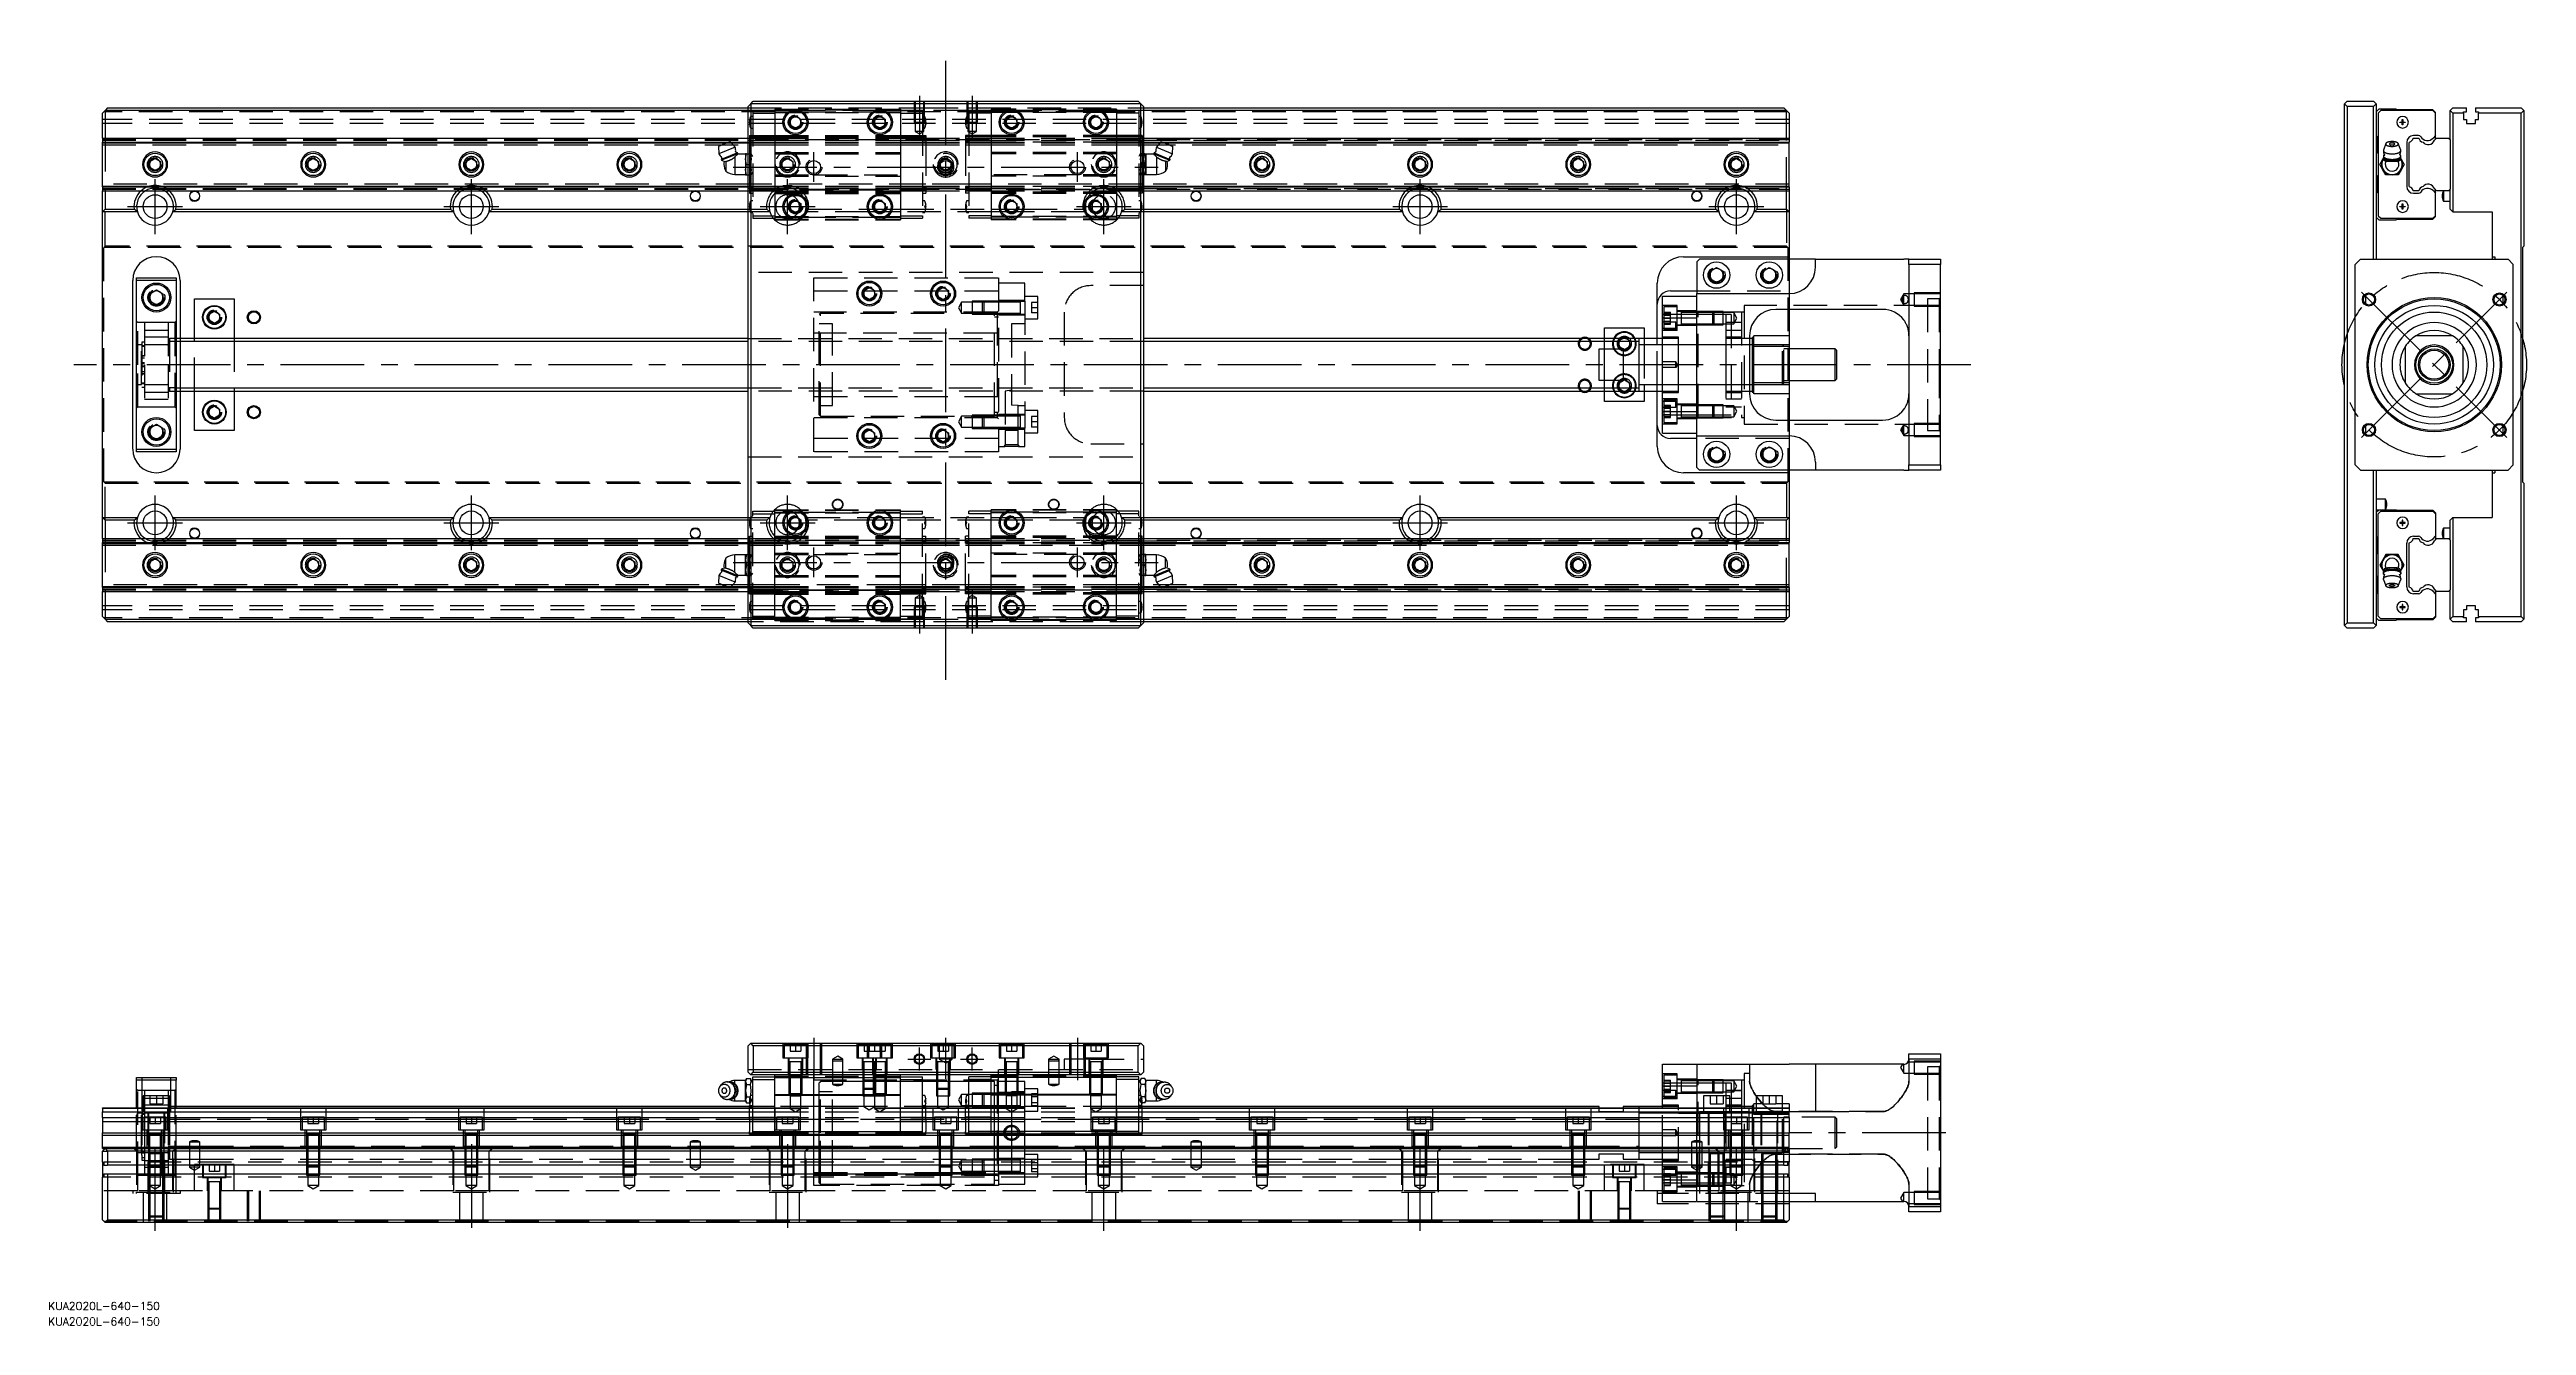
# Model space of a CAD drawing. Extents: x -20 to 920, y -365 to 120.
import ezdxf

# ---------------------------------------------------------------- set-up
doc = ezdxf.new("R2010")
doc.units = 0
doc.linetypes.add('CENTER', pattern=[50.8, 31.75, -6.35, 6.35, -6.35])
doc.linetypes.add('DASHED', pattern=[19.05, 12.7, -6.35])
doc.layers.get('0').update_dxf_attribs({"linetype": 'CONTINUOUS'})
doc.layers.add('CENTER', color=1, linetype='CENTER')
doc.styles.get("Standard").update_dxf_attribs({"font": 'txt.shx', "height": 3, "bigfont": 'bigfont.shx'})

# ---------------------------------------------------------------- blocks, each defined once
blk = doc.blocks.new('*U2')
at = {"color": 7, "linetype": 'CONTINUOUS'}
blk.add_text('KUA2020L-640-150', height=3, dxfattribs=at).set_placement((-20.56, -358.66))
blk = doc.blocks.new('*U3')
at = {"color": 7, "linetype": 'CONTINUOUS'}
blk.add_text('KUA2020L-640-150', height=3, dxfattribs=at).set_placement((-20.56, -364.56))

msp = doc.modelspace()

# ---------------------------------------------------------------- linework, layer by layer
at = {"color": 7, "linetype": 'CONTINUOUS'}
for p, q in [((1, 96.5), (0, 95.5)), ((0, 86), (0, 95.5)), ((2, 97.5), (1, 96.5)), ((1, 96.5), (1, 86)), ((245, 96.5), (1, 96.5)), ((2, 97.5), (245, 97.5)), ((245, 98), (246, 99)), ((245, -98), (245, 98)), ((246, 99), (247, 100)), ((246, 99), (246, -99)), ((394, 99), (246, 99)), ((247, 100), (393, 100)), ((261, 93.15), (263, 94.31)), ((263, 94.31), (265, 93.15)), ((293, 93.15), (295, 94.31)), ((295, 94.31), (297, 93.15)), ((343, 93.15), (345, 94.31)), ((345, 94.31), (347, 93.15)), ((375, 93.15), (377, 94.31)), ((377, 94.31), (379, 93.15)), ((393, 100), (394, 99)), ((394, 99), (395, 98)), ((394, -99), (394, 99)), ((395, 98), (395, -98)), ((395, 97.5), (638, 97.5)), ((639, 96.5), (395, 96.5)), ((639, 96.5), (638, 97.5)), ((640, 95.5), (639, 96.5)), ((639, 86), (639, 96.5)), ((640, 95.5), (640, 86)), ((851.79, 100), (850.79, 99)), ((850.79, -99), (850.79, 99)), ((850.79, 99), (851.79, 98)), ((851.79, 100), (861.79, 100)), ((861.79, 98), (851.79, 98)), ((851.79, 98), (851.79, -98)), ((862.79, 99), (861.79, 100)), ((861.79, 98), (862.79, 99)), ((861.79, 40), (861.79, 98)), ((862.79, 99), (862.79, 40)), ((863.79, 97), (862.79, 96)), ((864.49, 96.45), (863.49, 95.45)), ((863.49, 95.45), (863.49, 56.55)), ((870.29, 97), (863.79, 97)), ((884.29, 96.45), (864.49, 96.45)), ((870.54, 96.75), (870.29, 97)), ((884.29, 96.75), (870.54, 96.75)), ((885.29, 95.75), (884.29, 96.75)), ((885.29, 95.45), (884.29, 96.45)), ((885.29, 95.45), (885.29, 95.75)), ((885.29, 86.92), (885.29, 95.45)), ((890.79, 96.5), (891.79, 97.5)), ((890.79, 85.4), (890.79, 96.5)), ((891.79, 95.5), (890.79, 96.5)), ((891.79, 97.5), (897.09, 97.5)), ((895.94, 95.5), (891.79, 95.5)), ((891.79, 95.5), (891.79, 58)), ((895.94, 95.5), (895.94, 96)), ((895.94, 96), (897.09, 96)), ((895.94, 95.5), (895.94, 93)), ((897.09, 96), (897.09, 97.5)), ((900.49, 97.5), (917.79, 97.5)), ((900.49, 97.5), (900.49, 96)), ((900.49, 96), (901.64, 96)), ((901.64, 96), (901.64, 95.5)), ((901.64, 93), (901.64, 95.5)), ((917.79, 95.5), (901.64, 95.5)), ((917.79, 97.5), (918.79, 96.5)), ((918.79, 96.5), (917.79, 95.5)), ((917.79, -95.5), (917.79, 95.5)), ((918.79, 96.5), (918.79, 45)), ((0, 86), (0, 84.48)), ((0, 86), (245, 86)), ((238.2, 84.68), (233.77, 82.84)), ((240.07, 82.53), (238.2, 84.68)), ((261, 90.85), (261, 93.15)), ((263, 89.69), (261, 90.85)), ((265, 90.85), (263, 89.69)), ((265, 93.15), (265, 90.85)), ((293, 90.85), (293, 93.15)), ((295, 89.69), (293, 90.85)), ((297, 90.85), (295, 89.69)), ((297, 93.15), (297, 90.85)), ((343, 90.85), (343, 93.15)), ((345, 89.69), (343, 90.85)), ((347, 90.85), (345, 89.69)), ((347, 93.15), (347, 90.85)), ((375, 90.85), (375, 93.15)), ((377, 89.69), (375, 90.85)), ((379, 90.85), (377, 89.69)), ((379, 93.15), (379, 90.85)), ((395, 86), (640, 86)), ((401.8, 84.68), (399.93, 82.53)), ((401.8, 84.68), (406.23, 82.84)), ((640, 86), (640, 84.48)), ((862.79, 87), (863.29, 86.5)), ((863.29, 86.5), (863.29, 80.5)), ((867.79, 84.6), (867.64, 84.57)), ((867.95, 84.62), (867.79, 84.6)), ((868.11, 84.64), (867.95, 84.62)), ((868.28, 84.66), (868.11, 84.64)), ((868.45, 84.67), (868.28, 84.66)), ((868.62, 84.68), (868.45, 84.67)), ((868.79, 84.68), (868.62, 84.68)), ((868.96, 84.68), (868.79, 84.68)), ((869.13, 84.67), (868.96, 84.68)), ((869.3, 84.66), (869.13, 84.67)), ((869.47, 84.64), (869.3, 84.66)), ((869.63, 84.62), (869.47, 84.64)), ((869.79, 84.6), (869.63, 84.62)), ((869.94, 84.57), (869.79, 84.6)), ((871.79, 91.9), (871.79, 92.1)), ((871.79, 92.1), (872.69, 92.1)), ((872.69, 91.9), (871.79, 91.9)), ((872.69, 92.1), (872.69, 93)), ((872.69, 93), (872.89, 93)), ((872.69, 92.1), (872.79, 92)), ((872.69, 91.9), (872.79, 92)), ((872.69, 91), (872.69, 91.9)), ((872.89, 91), (872.69, 91)), ((872.89, 92.1), (872.79, 92)), ((872.89, 91.9), (872.79, 92)), ((872.89, 93), (872.89, 92.1)), ((872.89, 92.1), (873.79, 92.1)), ((873.79, 91.9), (872.89, 91.9)), ((872.89, 91.9), (872.89, 91)), ((873.79, 92.1), (873.79, 91.9)), ((876.85, 86), (878.93, 86)), ((878.87, 86.93), (876.96, 86.93)), ((885.29, 86.92), (884.33, 85.95)), ((884.84, 85.15), (885.29, 85.6)), ((885.29, 85.6), (885.29, 86.92)), ((885.29, 85.6), (885.69, 86)), ((885.69, 86), (890.19, 86)), ((890.19, 86), (890.79, 85.4)), ((890.79, 85.4), (890.79, 66.6)), ((895.94, 93), (897.09, 93)), ((897.09, 93), (897.09, 91.5)), ((897.09, 91.5), (900.49, 91.5)), ((900.49, 91.5), (900.49, 93)), ((900.49, 93), (901.64, 93)), ((0, 84.48), (237.73, 84.48)), ((0, 84.2), (0, 84.48)), ((0, 67.8), (0, 84.2)), ((0, 84.2), (237.05, 84.2)), ((18, 77.15), (20, 78.31)), ((18, 74.85), (18, 77.15)), ((20, 78.31), (22, 77.15)), ((22, 77.15), (22, 74.85)), ((78, 77.15), (80, 78.31)), ((78, 74.85), (78, 77.15)), ((80, 78.31), (82, 77.15)), ((82, 77.15), (82, 74.85)), ((138, 77.15), (140, 78.31)), ((138, 74.85), (138, 77.15)), ((140, 78.31), (142, 77.15)), ((142, 77.15), (142, 74.85)), ((198, 77.15), (200, 78.31)), ((198, 74.85), (198, 77.15)), ((200, 78.31), (202, 77.15)), ((202, 77.15), (202, 74.85)), ((233.77, 82.84), (233.97, 80)), ((240.07, 82.53), (233.97, 80)), ((240.93, 80.45), (234.83, 77.93)), ((235.04, 78.44), (234.83, 77.93)), ((234.83, 77.93), (234.98, 77.56)), ((241.08, 80.08), (234.98, 77.56)), ((234.98, 77.56), (236.1, 77.09)), ((235.94, 77.07), (236.6, 77.18)), ((236.6, 77.18), (236.74, 77.21)), ((236.6, 77.18), (236.6, 73.4)), ((236.74, 77.21), (236.88, 77.24)), ((236.88, 77.24), (237.02, 77.28)), ((237.02, 77.28), (237.17, 77.32)), ((237.17, 77.32), (237.32, 77.36)), ((237.32, 77.36), (237.47, 77.41)), ((237.47, 77.41), (237.6, 77.46)), ((237.6, 77.46), (237.73, 77.5)), ((237.73, 77.5), (237.86, 77.55)), ((237.86, 77.55), (238, 77.61)), ((238, 77.61), (238.13, 77.66)), ((238.13, 77.66), (238.26, 77.72)), ((238.26, 77.72), (238.39, 77.78)), ((238.37, 84.48), (245, 84.48)), ((238.39, 77.78), (238.52, 77.85)), ((238.52, 77.85), (238.66, 77.91)), ((238.62, 84.2), (245, 84.2)), ((238.66, 77.91), (238.79, 77.98)), ((238.79, 77.98), (238.91, 78.05)), ((238.91, 78.05), (239.04, 78.12)), ((239.04, 78.12), (239.16, 78.2)), ((239.16, 78.2), (239.28, 78.27)), ((239.28, 78.27), (239.4, 78.35)), ((239.4, 78.35), (239.52, 78.43)), ((239.52, 78.43), (239.63, 78.51)), ((239.63, 78.51), (239.74, 78.59)), ((239.74, 78.59), (239.84, 78.67)), ((239.84, 78.67), (239.95, 78.75)), ((239.95, 78.75), (240.04, 78.83)), ((240.04, 78.83), (241.08, 79.85)), ((240.04, 78.83), (240.04, 72.15)), ((240.93, 80.45), (240.42, 80.66)), ((240.9, 79.64), (241.08, 80.08)), ((241.08, 80.08), (240.93, 80.45)), ((244.04, 79.85), (241.08, 79.85)), ((244.4, 80), (244.04, 80)), ((244.04, 80), (244.04, 78)), ((244.04, 78), (244.4, 80)), ((244.4, 76), (244.04, 78)), ((244.04, 78), (244.04, 74)), ((244.04, 74), (244.4, 76)), ((244.4, 80), (245, 80)), ((244.4, 76), (245, 76)), ((395, 84.48), (401.63, 84.48)), ((395, 84.2), (401.38, 84.2)), ((395.6, 80), (395, 80)), ((395.6, 76), (395, 76)), ((395.6, 80), (395.96, 80)), ((395.96, 78), (395.6, 80)), ((395.6, 76), (395.96, 78)), ((395.96, 74), (395.6, 76)), ((395.96, 80), (395.96, 78)), ((398.92, 79.85), (395.96, 79.85)), ((395.96, 78), (395.96, 74)), ((399.07, 80.45), (398.92, 80.08)), ((398.92, 80.08), (399.1, 79.64)), ((398.92, 80.08), (405.02, 77.56)), ((399.96, 78.83), (398.92, 79.85)), ((399.58, 80.66), (399.07, 80.45)), ((399.07, 80.45), (405.17, 77.93)), ((399.93, 82.53), (406.03, 80)), ((400.05, 78.75), (399.96, 78.83)), ((399.96, 78.83), (399.96, 72.15)), ((400.16, 78.67), (400.05, 78.75)), ((400.26, 78.59), (400.16, 78.67)), ((400.37, 78.51), (400.26, 78.59)), ((400.48, 78.43), (400.37, 78.51)), ((400.6, 78.35), (400.48, 78.43)), ((400.72, 78.27), (400.6, 78.35)), ((400.84, 78.2), (400.72, 78.27)), ((400.96, 78.12), (400.84, 78.2)), ((401.09, 78.05), (400.96, 78.12)), ((401.22, 77.98), (401.09, 78.05)), ((401.35, 77.91), (401.22, 77.98)), ((401.48, 77.84), (401.35, 77.91)), ((401.61, 77.78), (401.48, 77.84)), ((401.74, 77.72), (401.61, 77.78)), ((401.88, 77.66), (401.74, 77.72)), ((402.01, 77.61), (401.88, 77.66)), ((402.14, 77.55), (402.01, 77.61)), ((402.27, 77.5), (402.14, 77.55)), ((402.27, 84.48), (640, 84.48)), ((402.41, 77.46), (402.27, 77.5)), ((402.53, 77.41), (402.41, 77.46)), ((402.69, 77.36), (402.53, 77.41)), ((402.84, 77.32), (402.69, 77.36)), ((402.98, 77.28), (402.84, 77.32)), ((402.95, 84.2), (640, 84.2)), ((403.13, 77.24), (402.98, 77.28)), ((403.27, 77.21), (403.13, 77.24)), ((403.4, 77.18), (403.27, 77.21)), ((404.06, 77.07), (403.4, 77.18)), ((403.4, 77.18), (403.4, 73.4)), ((403.9, 77.09), (405.02, 77.56)), ((405.17, 77.93), (404.96, 78.44)), ((405.02, 77.56), (405.17, 77.93)), ((406.03, 80), (406.23, 82.84)), ((438, 77.15), (440, 78.31)), ((438, 74.85), (438, 77.15)), ((440, 78.31), (442, 77.15)), ((442, 77.15), (442, 74.85)), ((498, 77.15), (500, 78.31)), ((498, 74.85), (498, 77.15)), ((500, 78.31), (502, 77.15)), ((502, 77.15), (502, 74.85)), ((558, 77.15), (560, 78.31)), ((558, 74.85), (558, 77.15)), ((560, 78.31), (562, 77.15)), ((562, 77.15), (562, 74.85)), ((618, 77.15), (620, 78.31)), ((618, 74.85), (618, 77.15)), ((620, 78.31), (622, 77.15)), ((622, 77.15), (622, 74.85)), ((640, 84.2), (640, 84.48)), ((640, 67.8), (640, 84.2)), ((863.29, 80.5), (862.79, 80)), ((864.17, 76), (865.33, 78)), ((865.33, 74), (864.17, 76)), ((865.33, 78), (865.61, 78.49)), ((865.52, 81.44), (865.49, 81.27)), ((865.49, 81.27), (865.5, 81.17)), ((865.49, 81.27), (865.49, 81.26)), ((865.49, 81.26), (865.49, 81.09)), ((865.49, 81.09), (865.51, 80.93)), ((865.51, 79.33), (865.49, 79.26)), ((865.49, 79.26), (865.49, 79.19)), ((865.49, 79.19), (865.5, 79.09)), ((865.49, 79.19), (865.49, 78.82)), ((865.49, 78.82), (865.49, 78.75)), ((865.49, 78.75), (865.51, 78.69)), ((865.5, 81.17), (865.53, 81.07)), ((865.5, 79.09), (865.53, 78.99)), ((865.51, 80.93), (865.53, 80.77)), ((865.53, 79.39), (865.51, 79.33)), ((865.51, 78.69), (865.53, 78.62)), ((866.41, 83.89), (865.52, 81.44)), ((865.53, 81.07), (865.58, 80.97)), ((865.53, 80.77), (865.56, 80.61)), ((865.56, 79.46), (865.53, 79.39)), ((865.53, 78.99), (865.58, 78.9)), ((865.53, 78.62), (865.56, 78.55)), ((865.56, 80.61), (865.59, 80.45)), ((865.61, 79.52), (865.56, 79.46)), ((865.56, 78.55), (865.61, 78.49)), ((865.58, 80.97), (865.65, 80.88)), ((865.58, 78.9), (865.65, 78.8)), ((865.59, 80.45), (865.64, 80.3)), ((865.66, 79.59), (865.61, 79.52)), ((865.61, 78.49), (865.66, 78.42)), ((865.64, 80.3), (865.69, 80.14)), ((865.65, 80.88), (865.74, 80.78)), ((865.65, 78.8), (865.74, 78.71)), ((865.72, 79.65), (865.66, 79.59)), ((865.66, 78.42), (865.72, 78.36)), ((865.69, 80.14), (865.74, 80)), ((865.7, 77.98), (865.71, 78.05)), ((865.7, 77.91), (865.7, 77.98)), ((865.71, 77.84), (865.7, 77.91)), ((865.71, 78.05), (865.73, 78.12)), ((865.72, 77.78), (865.71, 77.84)), ((865.79, 79.71), (865.72, 79.65)), ((865.72, 78.36), (865.79, 78.3)), ((865.73, 77.72), (865.72, 77.78)), ((865.73, 78.12), (865.75, 78.2)), ((865.76, 77.66), (865.73, 77.72)), ((865.74, 80.78), (865.85, 80.69)), ((865.74, 80), (865.81, 79.85)), ((865.74, 78.71), (865.85, 78.62)), ((865.75, 78.2), (865.78, 78.27)), ((865.79, 77.61), (865.76, 77.66)), ((865.78, 78.27), (865.79, 78.29)), ((865.85, 79.77), (865.79, 79.71)), ((865.79, 78.3), (865.91, 78.21)), ((865.79, 78.3), (866.78, 77.46)), ((865.82, 77.55), (865.79, 77.61)), ((865.81, 79.85), (865.88, 79.71)), ((865.87, 77.5), (865.82, 77.55)), ((865.85, 80.69), (865.98, 80.61)), ((865.85, 78.62), (865.98, 78.53)), ((865.91, 77.46), (865.87, 77.5)), ((865.88, 79.71), (865.96, 79.57)), ((865.91, 78.21), (866.05, 78.12)), ((865.97, 77.41), (865.91, 77.46)), ((865.96, 79.57), (865.99, 79.51)), ((866.03, 77.36), (865.97, 77.41)), ((865.98, 80.61), (866.12, 80.52)), ((865.98, 78.53), (866.12, 78.45)), ((866.11, 77.32), (866.03, 77.36)), ((866.05, 78.12), (866.21, 78.03)), ((866.19, 77.28), (866.11, 77.32)), ((866.12, 80.52), (866.28, 80.45)), ((866.12, 78.45), (866.28, 78.37)), ((866.28, 77.24), (866.19, 77.28)), ((866.21, 78.03), (866.38, 77.96)), ((866.28, 80.45), (866.46, 80.37)), ((866.28, 78.37), (866.46, 78.3)), ((866.38, 77.21), (866.28, 77.24)), ((866.38, 77.96), (866.58, 77.88)), ((866.47, 77.18), (866.38, 77.21)), ((866.41, 83.89), (866.39, 83.81)), ((866.39, 83.81), (866.39, 83.73)), ((866.39, 83.73), (866.41, 83.65)), ((866.44, 83.95), (866.41, 83.89)), ((866.41, 83.65), (866.44, 83.58)), ((866.48, 84.02), (866.44, 83.95)), ((866.44, 83.58), (866.49, 83.5)), ((866.46, 80.37), (866.65, 80.31)), ((866.46, 78.3), (866.65, 78.23)), ((866.63, 77.16), (866.47, 77.18)), ((866.54, 84.08), (866.48, 84.02)), ((866.49, 83.5), (866.56, 83.42)), ((866.6, 84.14), (866.54, 84.08)), ((866.56, 83.42), (866.64, 83.35)), ((866.58, 77.88), (866.78, 77.82)), ((866.68, 84.2), (866.6, 84.14)), ((866.79, 77.15), (866.63, 77.16)), ((866.64, 83.35), (866.74, 83.28)), ((866.65, 80.31), (866.85, 80.24)), ((866.65, 78.23), (866.85, 78.17)), ((866.77, 84.25), (866.68, 84.2)), ((866.74, 83.28), (866.85, 83.22)), ((866.86, 84.31), (866.77, 84.25)), ((866.78, 77.82), (867, 77.76)), ((866.79, 77.46), (866.78, 77.46)), ((866.83, 77.42), (866.79, 77.46)), ((866.94, 77.13), (866.79, 77.15)), ((866.89, 77.39), (866.83, 77.42)), ((866.85, 83.22), (866.98, 83.16)), ((866.85, 80.24), (867.07, 80.19)), ((866.85, 78.17), (867.07, 78.11)), ((866.97, 84.36), (866.86, 84.31)), ((866.95, 77.35), (866.89, 77.39)), ((867.1, 77.12), (866.94, 77.13)), ((867.01, 77.32), (866.95, 77.35)), ((867.09, 84.41), (866.97, 84.36)), ((866.98, 83.16), (867.12, 83.1)), ((867, 77.76), (867.24, 77.71)), ((867.07, 77.3), (867.01, 77.32)), ((867.07, 80.19), (867.29, 80.14)), ((867.07, 78.11), (867.29, 78.07)), ((867.15, 77.27), (867.07, 77.3)), ((867.21, 84.45), (867.09, 84.41)), ((867.27, 77.11), (867.1, 77.12)), ((867.12, 83.1), (867.27, 83.05)), ((867.22, 77.25), (867.15, 77.27)), ((867.35, 84.49), (867.21, 84.45)), ((867.3, 77.23), (867.22, 77.25)), ((867.24, 77.71), (867.48, 77.66)), ((867.27, 83.05), (867.44, 83)), ((867.43, 77.1), (867.27, 77.11)), ((867.29, 80.14), (867.53, 80.1)), ((867.29, 78.07), (867.53, 78.02)), ((867.38, 77.21), (867.3, 77.23)), ((867.49, 84.53), (867.35, 84.49)), ((867.47, 77.19), (867.38, 77.21)), ((867.58, 77.09), (867.43, 77.1)), ((867.44, 83), (867.61, 82.96)), ((867.54, 77.18), (867.47, 77.19)), ((867.48, 77.66), (867.73, 77.63)), ((867.64, 84.57), (867.49, 84.53)), ((867.53, 80.1), (867.77, 80.07)), ((867.53, 78.02), (867.77, 77.99)), ((867.62, 77.16), (867.54, 77.18)), ((867.76, 77.09), (867.58, 77.09)), ((867.61, 82.96), (867.8, 82.92)), ((867.7, 77.15), (867.62, 77.16)), ((867.78, 77.14), (867.7, 77.15)), ((867.73, 77.63), (867.99, 77.6)), ((867.94, 77.08), (867.76, 77.09)), ((867.77, 80.07), (868.02, 80.04)), ((867.77, 77.99), (868.02, 77.96)), ((867.87, 77.13), (867.78, 77.14)), ((867.81, 83.83), (867.79, 83.79)), ((867.79, 83.79), (867.79, 83.76)), ((867.79, 83.76), (867.79, 83.73)), ((867.79, 83.73), (867.81, 83.69)), ((867.8, 82.92), (867.99, 82.9)), ((867.82, 83.86), (867.81, 83.83)), ((867.81, 83.69), (867.82, 83.66)), ((867.85, 83.89), (867.82, 83.86)), ((867.82, 83.66), (867.85, 83.63)), ((867.88, 83.92), (867.85, 83.89)), ((867.85, 83.63), (867.88, 83.6)), ((867.95, 77.13), (867.87, 77.13)), ((867.92, 83.95), (867.88, 83.92)), ((867.88, 83.6), (867.92, 83.57)), ((867.97, 83.98), (867.92, 83.95)), ((867.92, 83.57), (867.97, 83.54)), ((868.1, 77.08), (867.94, 77.08)), ((868.04, 77.12), (867.95, 77.13)), ((868.02, 84.01), (867.97, 83.98)), ((867.97, 83.54), (868.02, 83.51)), ((867.99, 82.9), (868.18, 82.87)), ((867.99, 77.6), (868.25, 77.58)), ((868.08, 84.03), (868.02, 84.01)), ((868.02, 83.51), (868.08, 83.49)), ((868.02, 80.04), (868.27, 80.02)), ((868.02, 77.96), (868.27, 77.94)), ((868.13, 77.11), (868.04, 77.12)), ((868.15, 84.05), (868.08, 84.03)), ((868.08, 83.49), (868.15, 83.47)), ((868.27, 77.08), (868.1, 77.08)), ((868.22, 77.11), (868.13, 77.11)), ((868.22, 84.07), (868.15, 84.05)), ((868.15, 83.47), (868.22, 83.45)), ((868.18, 82.87), (868.38, 82.86)), ((868.29, 84.09), (868.22, 84.07)), ((868.22, 83.45), (868.29, 83.43)), ((868.32, 77.1), (868.22, 77.11)), ((868.25, 77.58), (868.52, 77.56)), ((868.27, 80.02), (868.53, 80.01)), ((868.27, 77.94), (868.53, 77.93)), ((868.44, 77.07), (868.27, 77.08)), ((868.37, 84.11), (868.29, 84.09)), ((868.29, 83.43), (868.37, 83.41)), ((868.4, 77.1), (868.32, 77.1)), ((868.45, 84.12), (868.37, 84.11)), ((868.37, 83.41), (868.45, 83.4)), ((868.38, 82.86), (868.59, 82.85)), ((868.47, 77.1), (868.4, 77.1)), ((868.62, 77.07), (868.44, 77.07)), ((868.53, 84.13), (868.45, 84.12)), ((868.45, 83.4), (868.53, 83.39)), ((868.55, 77.1), (868.47, 77.1)), ((868.52, 77.56), (868.79, 77.56)), ((868.62, 84.14), (868.53, 84.13)), ((868.53, 83.39), (868.62, 83.38)), ((868.53, 80.01), (868.79, 80)), ((868.53, 77.93), (868.79, 77.93)), ((868.63, 77.09), (868.55, 77.1)), ((868.59, 82.85), (868.79, 82.84)), ((868.7, 84.14), (868.62, 84.14)), ((868.62, 83.38), (868.7, 83.38)), ((868.79, 77.07), (868.62, 77.07)), ((868.71, 77.09), (868.63, 77.09)), ((868.79, 84.14), (868.7, 84.14)), ((868.7, 83.38), (868.79, 83.38)), ((868.79, 77.09), (868.71, 77.09)), ((868.88, 84.14), (868.79, 84.14)), ((868.79, 83.38), (868.88, 83.38)), ((868.79, 82.84), (868.99, 82.85)), ((868.79, 80), (869.05, 80.01)), ((868.79, 77.93), (869.05, 77.93)), ((868.79, 77.56), (869.06, 77.56)), ((868.87, 77.09), (868.79, 77.09)), ((868.99, 77.07), (868.79, 77.07)), ((868.95, 77.09), (868.87, 77.09)), ((868.96, 84.14), (868.88, 84.14)), ((868.88, 83.38), (868.96, 83.38)), ((869.03, 77.1), (868.95, 77.09)), ((869.05, 84.13), (868.96, 84.14)), ((868.96, 83.38), (869.05, 83.39)), ((868.99, 82.85), (869.2, 82.86)), ((869.19, 77.07), (868.99, 77.07)), ((869.11, 77.1), (869.03, 77.1)), ((869.13, 84.12), (869.05, 84.13)), ((869.05, 83.39), (869.13, 83.4)), ((869.05, 80.01), (869.31, 80.02)), ((869.05, 77.93), (869.31, 77.94)), ((869.06, 77.56), (869.33, 77.58)), ((869.18, 77.1), (869.11, 77.1)), ((869.21, 84.11), (869.13, 84.12)), ((869.13, 83.4), (869.21, 83.41)), ((869.26, 77.1), (869.18, 77.1)), ((869.4, 77.08), (869.19, 77.07)), ((869.2, 82.86), (869.4, 82.87)), ((869.29, 84.09), (869.21, 84.11)), ((869.21, 83.41), (869.29, 83.43)), ((869.36, 77.11), (869.26, 77.1)), ((869.36, 84.07), (869.29, 84.09)), ((869.29, 83.43), (869.36, 83.45)), ((869.31, 80.02), (869.56, 80.04)), ((869.31, 77.94), (869.56, 77.96)), ((869.33, 77.58), (869.59, 77.6)), ((869.43, 84.05), (869.36, 84.07)), ((869.36, 83.45), (869.43, 83.47)), ((869.45, 77.11), (869.36, 77.11)), ((869.4, 82.87), (869.59, 82.9)), ((869.59, 77.08), (869.4, 77.08)), ((869.5, 84.03), (869.43, 84.05)), ((869.43, 83.47), (869.5, 83.49)), ((869.54, 77.12), (869.45, 77.11)), ((869.56, 84.01), (869.5, 84.03)), ((869.5, 83.49), (869.56, 83.51)), ((869.63, 77.13), (869.54, 77.12)), ((869.61, 83.98), (869.56, 84.01)), ((869.56, 83.51), (869.61, 83.54)), ((869.56, 80.04), (869.81, 80.07)), ((869.56, 77.96), (869.81, 77.99)), ((869.59, 82.9), (869.78, 82.92)), ((869.59, 77.6), (869.85, 77.63)), ((869.79, 77.09), (869.59, 77.08)), ((869.66, 83.95), (869.61, 83.98)), ((869.61, 83.54), (869.66, 83.57)), ((869.71, 77.13), (869.63, 77.13)), ((869.7, 83.92), (869.66, 83.95)), ((869.66, 83.57), (869.7, 83.6)), ((869.73, 83.89), (869.7, 83.92)), ((869.7, 83.6), (869.73, 83.63)), ((869.8, 77.14), (869.71, 77.13)), ((869.76, 83.86), (869.73, 83.89)), ((869.73, 83.63), (869.76, 83.66)), ((869.77, 83.83), (869.76, 83.86)), ((869.76, 83.66), (869.77, 83.69)), ((869.79, 83.79), (869.77, 83.83)), ((869.77, 83.69), (869.79, 83.73)), ((869.78, 82.92), (869.97, 82.96)), ((869.79, 83.76), (869.79, 83.79)), ((869.79, 83.73), (869.79, 83.76)), ((870, 77.09), (869.79, 77.09)), ((869.88, 77.15), (869.8, 77.14)), ((869.81, 80.07), (870.05, 80.1)), ((869.81, 77.99), (870.05, 78.02)), ((869.85, 77.63), (870.1, 77.66)), ((869.96, 77.16), (869.88, 77.15)), ((870.09, 84.53), (869.94, 84.57)), ((870.04, 77.18), (869.96, 77.16)), ((869.97, 82.96), (870.14, 83)), ((870.18, 77.1), (870, 77.09)), ((870.11, 77.19), (870.04, 77.18)), ((870.05, 80.1), (870.29, 80.14)), ((870.05, 78.02), (870.29, 78.07)), ((870.23, 84.49), (870.09, 84.53)), ((870.1, 77.66), (870.34, 77.71)), ((870.2, 77.21), (870.11, 77.19)), ((870.14, 83), (870.31, 83.05)), ((870.37, 77.11), (870.18, 77.1)), ((870.28, 77.23), (870.2, 77.21)), ((870.37, 84.45), (870.23, 84.49)), ((870.36, 77.25), (870.28, 77.23)), ((870.29, 80.14), (870.51, 80.19)), ((870.29, 78.07), (870.51, 78.11)), ((870.31, 83.05), (870.46, 83.1)), ((870.34, 77.71), (870.58, 77.76)), ((870.43, 77.27), (870.36, 77.25)), ((870.49, 84.41), (870.37, 84.45)), ((870.57, 77.13), (870.37, 77.11)), ((870.51, 77.3), (870.43, 77.27)), ((870.46, 83.1), (870.6, 83.16)), ((870.61, 84.36), (870.49, 84.41)), ((870.51, 80.19), (870.73, 80.24)), ((870.51, 78.11), (870.73, 78.17)), ((870.57, 77.32), (870.51, 77.3)), ((870.63, 77.35), (870.57, 77.32)), ((870.74, 77.14), (870.57, 77.13)), ((870.58, 77.76), (870.8, 77.82)), ((870.6, 83.16), (870.73, 83.22)), ((870.72, 84.31), (870.61, 84.36)), ((870.69, 77.39), (870.63, 77.35)), ((870.75, 77.42), (870.69, 77.39)), ((870.81, 84.25), (870.72, 84.31)), ((870.73, 83.22), (870.84, 83.28)), ((870.73, 80.24), (870.93, 80.31)), ((870.73, 78.17), (870.93, 78.23)), ((870.92, 77.16), (870.74, 77.14)), ((870.79, 77.46), (870.75, 77.42)), ((870.8, 77.46), (870.79, 77.46)), ((870.8, 77.46), (871.79, 78.3)), ((870.8, 77.82), (871, 77.88)), ((870.9, 84.2), (870.81, 84.25)), ((870.84, 83.28), (870.94, 83.35)), ((870.98, 84.14), (870.9, 84.2)), ((871.11, 77.18), (870.92, 77.16)), ((870.93, 80.31), (871.12, 80.37)), ((870.93, 78.23), (871.12, 78.3)), ((870.94, 83.35), (871.02, 83.42)), ((871.04, 84.08), (870.98, 84.14)), ((871, 77.88), (871.2, 77.96)), ((871.02, 83.42), (871.09, 83.5)), ((871.1, 84.02), (871.04, 84.08)), ((871.09, 83.5), (871.14, 83.58)), ((871.14, 83.95), (871.1, 84.02)), ((871.2, 77.21), (871.11, 77.18)), ((871.12, 80.37), (871.3, 80.45)), ((871.12, 78.3), (871.3, 78.37)), ((871.17, 83.89), (871.14, 83.95)), ((871.14, 83.58), (871.17, 83.65)), ((871.19, 83.81), (871.17, 83.89)), ((872.06, 81.44), (871.17, 83.89)), ((871.17, 83.65), (871.19, 83.73)), ((871.19, 83.73), (871.19, 83.81)), ((871.2, 77.96), (871.37, 78.03)), ((871.3, 77.24), (871.2, 77.21)), ((871.3, 80.45), (871.46, 80.52)), ((871.3, 78.37), (871.46, 78.45)), ((871.39, 77.28), (871.3, 77.24)), ((871.37, 78.03), (871.53, 78.12)), ((871.47, 77.32), (871.39, 77.28)), ((871.46, 80.52), (871.6, 80.61)), ((871.46, 78.45), (871.6, 78.53)), ((871.54, 77.36), (871.47, 77.32)), ((871.53, 78.12), (871.67, 78.21)), ((871.61, 77.41), (871.54, 77.36)), ((871.59, 79.52), (871.61, 79.55)), ((871.6, 80.61), (871.73, 80.69)), ((871.6, 78.53), (871.73, 78.62)), ((871.61, 79.55), (871.69, 79.7)), ((871.67, 77.46), (871.61, 77.41)), ((871.67, 78.21), (871.79, 78.3)), ((871.71, 77.5), (871.67, 77.46)), ((871.69, 79.7), (871.77, 79.85)), ((871.76, 77.55), (871.71, 77.5)), ((871.73, 80.69), (871.84, 80.78)), ((871.79, 79.71), (871.73, 79.77)), ((871.73, 78.62), (871.84, 78.71)), ((871.79, 77.61), (871.76, 77.55)), ((871.77, 79.85), (871.84, 80.01)), ((871.86, 79.65), (871.79, 79.71)), ((871.79, 78.3), (871.86, 78.36)), ((871.79, 78.29), (871.8, 78.27)), ((871.82, 77.66), (871.79, 77.61)), ((871.8, 78.27), (871.83, 78.2)), ((871.85, 77.72), (871.82, 77.66)), ((871.83, 78.2), (871.85, 78.12)), ((871.84, 80.78), (871.93, 80.88)), ((871.84, 80.01), (871.9, 80.17)), ((871.84, 78.71), (871.93, 78.8)), ((871.85, 78.12), (871.87, 78.05)), ((871.86, 77.78), (871.85, 77.72)), ((871.92, 79.59), (871.86, 79.65)), ((871.86, 78.36), (871.92, 78.42)), ((871.87, 77.84), (871.86, 77.78)), ((871.87, 78.05), (871.88, 77.98)), ((871.88, 77.91), (871.87, 77.84)), ((871.88, 77.98), (871.88, 77.91)), ((871.9, 80.17), (871.95, 80.33)), ((871.97, 79.52), (871.92, 79.59)), ((871.92, 78.42), (871.97, 78.49)), ((871.93, 80.88), (872, 80.97)), ((871.93, 78.8), (872, 78.9)), ((871.95, 80.33), (872, 80.49)), ((872.02, 79.46), (871.97, 79.52)), ((871.97, 78.49), (872.02, 78.55)), ((871.97, 78.49), (872.25, 78)), ((872, 80.97), (872.05, 81.07)), ((872, 80.49), (872.03, 80.65)), ((872, 78.9), (872.05, 78.99)), ((872.05, 79.39), (872.02, 79.46)), ((872.02, 78.55), (872.05, 78.62)), ((872.03, 80.65), (872.06, 80.82)), ((872.05, 81.07), (872.08, 81.17)), ((872.07, 79.33), (872.05, 79.39)), ((872.05, 78.99), (872.08, 79.09)), ((872.05, 78.62), (872.07, 78.69)), ((872.09, 81.27), (872.06, 81.44)), ((872.06, 80.82), (872.08, 80.98)), ((872.09, 79.26), (872.07, 79.33)), ((872.07, 78.69), (872.09, 78.75)), ((872.08, 81.17), (872.09, 81.27)), ((872.08, 80.98), (872.09, 81.15)), ((872.08, 79.09), (872.09, 79.19)), ((872.09, 81.15), (872.09, 81.27)), ((872.09, 79.19), (872.09, 79.26)), ((872.09, 78.82), (872.09, 79.19)), ((872.09, 78.75), (872.09, 78.82)), ((872.25, 78), (873.41, 76)), ((873.41, 76), (872.25, 74)), ((874.36, 84.33), (874.36, 67.67)), ((875.29, 84.2), (875.45, 84.48)), ((875.29, 67.8), (875.29, 84.2)), ((0, 67.52), (0, 67.8)), ((0, 67.8), (245, 67.8)), ((0, 67.52), (0, 66)), ((0, 67.52), (245, 67.52)), ((0, 58), (0, 66)), ((0, 66), (245, 66)), ((1, 66), (1, 59)), ((20, 73.69), (18, 74.85)), ((22, 74.85), (20, 73.69)), ((80, 73.69), (78, 74.85)), ((82, 74.85), (80, 73.69)), ((140, 73.69), (138, 74.85)), ((142, 74.85), (140, 73.69)), ((200, 73.69), (198, 74.85)), ((202, 74.85), (200, 73.69)), ((240.04, 72.15), (244.04, 72.15)), ((244.04, 74), (244.04, 72)), ((244.4, 72), (244.04, 74)), ((244.04, 72), (244.4, 72)), ((244.4, 72), (245, 72)), ((395.6, 72), (395, 72)), ((395, 67.8), (640, 67.8)), ((395, 67.52), (640, 67.52)), ((395, 66), (640, 66)), ((395.6, 72), (395.96, 74)), ((395.96, 72), (395.6, 72)), ((395.96, 74), (395.96, 72)), ((395.96, 72.15), (399.96, 72.15)), ((440, 73.69), (438, 74.85)), ((442, 74.85), (440, 73.69)), ((500, 73.69), (498, 74.85)), ((502, 74.85), (500, 73.69)), ((560, 73.69), (558, 74.85)), ((562, 74.85), (560, 73.69)), ((620, 73.69), (618, 74.85)), ((622, 74.85), (620, 73.69)), ((639, 59), (639, 66)), ((640, 67.52), (640, 67.8)), ((640, 67.52), (640, 66)), ((640, 66), (640, 58)), ((862.79, 72), (863.29, 71.5)), ((863.29, 71.5), (863.29, 65.5)), ((866.48, 72), (865.33, 74)), ((868.79, 72), (866.48, 72)), ((871.1, 72), (868.79, 72)), ((872.25, 74), (871.1, 72)), ((875.45, 67.52), (875.29, 67.8)), ((878.93, 66), (876.85, 66)), ((884.33, 66.05), (885.29, 65.08)), ((885.69, 66), (884.84, 66.85)), ((885.29, 65.08), (885.29, 66.4)), ((890.19, 66), (885.69, 66)), ((888.29, 66), (888.29, 62)), ((890.79, 66.6), (890.19, 66)), ((890.79, 66), (890.19, 66)), ((890.79, 59), (890.79, 66.6)), ((0, 58), (1, 59)), ((0, -58), (0, 58)), ((13.29, 58), (0, 58)), ((1, 59), (12.06, 59)), ((13.29, 58), (12.06, 59)), ((26.71, 58), (27.94, 59)), ((133.29, 58), (26.71, 58)), ((27.94, 59), (132.06, 59)), ((133.29, 58), (132.06, 59)), ((146.71, 58), (147.94, 59)), ((245, 58), (146.71, 58)), ((147.94, 59), (245, 59)), ((261, 61.15), (263, 62.31)), ((261, 58.85), (261, 61.15)), ((263, 57.69), (261, 58.85)), ((263, 62.31), (265, 61.15)), ((265, 58.85), (263, 57.69)), ((265, 61.15), (265, 58.85)), ((293, 61.15), (295, 62.31)), ((293, 58.85), (293, 61.15)), ((295, 57.69), (293, 58.85)), ((295, 62.31), (297, 61.15)), ((297, 58.85), (295, 57.69)), ((297, 61.15), (297, 58.85)), ((343, 61.15), (345, 62.31)), ((343, 58.85), (343, 61.15)), ((345, 57.69), (343, 58.85)), ((345, 62.31), (347, 61.15)), ((347, 58.85), (345, 57.69)), ((347, 61.15), (347, 58.85)), ((375, 61.15), (377, 62.31)), ((375, 58.85), (375, 61.15)), ((377, 57.69), (375, 58.85)), ((377, 62.31), (379, 61.15)), ((379, 58.85), (377, 57.69)), ((379, 61.15), (379, 58.85)), ((395, 59), (492.06, 59)), ((493.29, 58), (395, 58)), ((493.29, 58), (492.06, 59)), ((506.71, 58), (507.94, 59)), ((613.29, 58), (506.71, 58)), ((507.94, 59), (612.06, 59)), ((613.29, 58), (612.06, 59)), ((626.71, 58), (627.94, 59)), ((640, 58), (626.71, 58)), ((627.94, 59), (639, 59)), ((639, 59), (640, 58)), ((640, 58), (640, 41)), ((863.29, 65.5), (862.79, 65)), ((863.49, 56.55), (864.49, 55.55)), ((871.79, 59.9), (871.79, 60.1)), ((871.79, 60.1), (872.69, 60.1)), ((872.69, 59.9), (871.79, 59.9)), ((872.69, 60.1), (872.69, 61)), ((872.69, 61), (872.89, 61)), ((872.69, 60.1), (872.79, 60)), ((872.69, 59.9), (872.79, 60)), ((872.69, 59), (872.69, 59.9)), ((872.89, 59), (872.69, 59)), ((872.89, 60.1), (872.79, 60)), ((872.89, 59.9), (872.79, 60)), ((872.89, 61), (872.89, 60.1)), ((872.89, 60.1), (873.79, 60.1)), ((873.79, 59.9), (872.89, 59.9)), ((872.89, 59.9), (872.89, 59)), ((873.79, 60.1), (873.79, 59.9)), ((876.96, 65.07), (878.87, 65.07)), ((884.29, 55.55), (885.29, 56.55)), ((885.29, 56.55), (885.29, 65.08)), ((885.29, 56.25), (885.29, 56.55)), ((887.79, 64.06), (887.79, 63.94)), ((888.29, 62), (890.79, 62)), ((890.79, 59), (891.79, 58)), ((891.79, 58), (906.79, 58)), ((906.79, 58), (906.79, 41)), ((862.79, 56), (863.79, 55)), ((863.79, 55), (870.29, 55)), ((864.49, 55.55), (884.29, 55.55)), ((870.29, 55), (870.54, 55.25)), ((870.54, 55.25), (884.29, 55.25)), ((884.29, 55.25), (885.29, 56.25)), ((600, 41), (640, 41)), ((606, 40), (605, 39)), ((605, 39), (605, 27)), ((650, 40), (606, 40)), ((640, 41), (640, 40)), ((650, 40), (683.5, 40)), ((650, 37), (650, 40)), ((685.5, 40), (683.5, 40)), ((685.5, 38), (685.5, 40)), ((685.5, 40), (697.5, 40)), ((685.5, 38), (685.5, -38)), ((697.5, 38), (685.5, 38)), ((697.5, 40), (697.5, 38)), ((697.5, -38), (697.5, 38)), ((856.79, 40), (854.79, 38)), ((854.79, -38), (854.79, 38)), ((856.79, 40), (912.79, 40)), ((906.79, 41), (906.79, 40)), ((906.79, 41), (907.79, 41)), ((907.79, 41), (907.79, 40)), ((914.79, 38), (912.79, 40)), ((914.79, -38), (914.79, 38)), ((918.29, 44.5), (918.79, 45)), ((918.29, 44.5), (918.29, -44.5)), ((11.5, -32), (11.5, 32)), ((13, 32), (13, 33)), ((13, 33), (28, 33)), ((28, 32), (13, 32)), ((13, -32), (13, 32)), ((18, 26.94), (20.5, 28.39)), ((20.5, 28.39), (23, 26.94)), ((28, 33), (28, 32)), ((28, 32), (28, -32)), ((29.5, 32), (29.5, 10)), ((289, 28.15), (291, 29.31)), ((291, 29.31), (293, 28.15)), ((317, 28.15), (319, 29.31)), ((319, 29.31), (321, 28.15)), ((590, 10), (590, 31)), ((610, 35.44), (612.5, 36.89)), ((610, 32.56), (610, 35.44)), ((612.5, 31.11), (610, 32.56)), ((612.5, 36.89), (615, 35.44)), ((615, 32.56), (612.5, 31.11)), ((615, 35.44), (615, 32.56)), ((630, 35.44), (632.5, 36.89)), ((630, 32.56), (630, 35.44)), ((632.5, 31.11), (630, 32.56)), ((632.5, 36.89), (635, 35.44)), ((635, 32.56), (632.5, 31.11)), ((635, 35.44), (635, 32.56)), ((18, 24.06), (18, 26.94)), ((20.5, 22.61), (18, 24.06)), ((23, 24.06), (20.5, 22.61)), ((23, 26.94), (23, 24.06)), ((35, 25), (50, 25)), ((35, 10), (35, 25)), ((40.5, 19.15), (42.5, 20.31)), ((40.5, 16.85), (40.5, 19.15)), ((42.5, 20.31), (44.5, 19.15)), ((44.5, 19.15), (44.5, 16.85)), ((50, 25), (50, 10)), ((289, 25.85), (289, 28.15)), ((291, 24.69), (289, 25.85)), ((293, 25.85), (291, 24.69)), ((293, 28.15), (293, 25.85)), ((317, 25.85), (317, 28.15)), ((319, 24.69), (317, 25.85)), ((321, 25.85), (319, 24.69)), ((321, 28.15), (321, 25.85)), ((592, 26), (605, 26)), ((592, 17.78), (592, 26)), ((595, 28), (605, 28)), ((605, 27), (640, 27)), ((605, 17.78), (605, 27)), ((675.5, 21), (635, 21)), ((640, 21), (640, 11)), ((683.01, 24.82), (683.02, 24.92)), ((683.01, 24.71), (683.01, 24.82)), ((683.01, 24.6), (683.01, 24.71)), ((683.02, 24.5), (683.01, 24.6)), ((683.02, 24.92), (683.03, 25.03)), ((683.04, 24.4), (683.02, 24.5)), ((683.03, 25.03), (683.06, 25.23)), ((683.06, 24.29), (683.04, 24.4)), ((683.06, 25.23), (683.11, 25.42)), ((683.08, 24.19), (683.06, 24.29)), ((683.16, 23.9), (683.08, 24.19)), ((683.11, 25.42), (683.16, 25.61)), ((683.16, 25.61), (683.23, 25.8)), ((683.26, 23.62), (683.16, 23.9)), ((683.23, 25.8), (683.3, 25.99)), ((683.38, 23.34), (683.26, 23.62)), ((683.3, 25.99), (683.38, 26.17)), ((683.38, 26.17), (683.5, 26.44)), ((683.5, 23.06), (683.38, 23.34)), ((683.5, 26.44), (683.56, 26.43)), ((683.5, 23.06), (683.5, 26.44)), ((683.58, 23.06), (683.5, 23.06)), ((683.56, 26.43), (683.63, 26.43)), ((683.66, 23.07), (683.58, 23.06)), ((683.63, 26.43), (683.69, 26.43)), ((683.74, 23.07), (683.66, 23.07)), ((683.69, 26.43), (683.76, 26.42)), ((683.82, 23.08), (683.74, 23.07)), ((683.76, 26.42), (683.82, 26.42)), ((683.82, 26.42), (683.89, 26.41)), ((683.9, 23.09), (683.82, 23.08)), ((683.89, 26.41), (683.95, 26.4)), ((683.98, 23.11), (683.9, 23.09)), ((683.95, 26.4), (684.01, 26.38)), ((684.03, 23.12), (683.98, 23.11)), ((684.01, 26.38), (684.08, 26.37)), ((684.09, 23.13), (684.03, 23.12)), ((684.08, 26.37), (684.14, 26.35)), ((684.15, 23.15), (684.09, 23.13)), ((684.14, 26.35), (684.19, 26.34)), ((684.21, 23.17), (684.15, 23.15)), ((684.19, 26.34), (684.25, 26.32)), ((684.26, 23.18), (684.21, 23.17)), ((684.25, 26.32), (684.31, 26.29)), ((684.31, 23.2), (684.26, 23.18)), ((684.31, 26.29), (684.37, 26.27)), ((684.36, 23.23), (684.31, 23.2)), ((684.41, 23.25), (684.36, 23.23)), ((684.37, 26.27), (684.42, 26.24)), ((684.46, 23.28), (684.41, 23.25)), ((684.42, 26.24), (684.47, 26.21)), ((684.51, 23.31), (684.46, 23.28)), ((684.47, 26.21), (684.52, 26.19)), ((684.56, 23.34), (684.51, 23.31)), ((684.52, 26.19), (684.57, 26.15)), ((684.61, 23.37), (684.56, 23.34)), ((684.57, 26.15), (684.61, 26.12)), ((684.61, 26.12), (684.66, 26.09)), ((684.65, 23.41), (684.61, 23.37)), ((684.69, 23.44), (684.65, 23.41)), ((684.66, 26.09), (684.7, 26.05)), ((684.73, 23.48), (684.69, 23.44)), ((684.7, 26.05), (684.74, 26.01)), ((684.77, 23.52), (684.73, 23.48)), ((684.74, 26.01), (684.78, 25.97)), ((684.81, 23.57), (684.77, 23.52)), ((684.78, 25.97), (684.81, 25.92)), ((684.81, 25.92), (684.84, 25.88)), ((684.85, 23.62), (684.81, 23.57)), ((684.84, 25.88), (684.87, 25.84)), ((684.88, 23.67), (684.85, 23.62)), ((684.87, 25.84), (684.9, 25.79)), ((684.91, 23.73), (684.88, 23.67)), ((684.9, 25.79), (684.93, 25.74)), ((684.94, 23.78), (684.91, 23.73)), ((684.93, 25.74), (684.95, 25.69)), ((684.97, 23.84), (684.94, 23.78)), ((684.95, 25.69), (684.98, 25.64)), ((684.99, 23.9), (684.97, 23.84)), ((684.98, 25.64), (685, 25.59)), ((685.01, 23.96), (684.99, 23.9)), ((685, 25.59), (685.02, 25.53)), ((685.04, 24.02), (685.01, 23.96)), ((685.02, 25.53), (685.04, 25.46)), ((685.04, 25.46), (685.06, 25.38)), ((685.06, 24.09), (685.04, 24.02)), ((685.06, 25.38), (685.08, 25.3)), ((685.07, 24.16), (685.06, 24.09)), ((685.09, 24.23), (685.07, 24.16)), ((685.08, 25.3), (685.1, 25.22)), ((685.1, 24.3), (685.09, 24.23)), ((685.1, 25.22), (685.11, 25.14)), ((685.11, 24.36), (685.1, 24.3)), ((685.11, 25.14), (685.12, 25.05)), ((685.12, 24.43), (685.11, 24.36)), ((685.12, 25.05), (685.13, 24.99)), ((685.13, 24.5), (685.12, 24.43)), ((685.13, 24.99), (685.13, 24.92)), ((685.13, 24.92), (685.13, 24.85)), ((685.13, 24.85), (685.14, 24.78)), ((685.14, 24.71), (685.13, 24.64)), ((685.13, 24.64), (685.13, 24.57)), ((685.13, 24.57), (685.13, 24.5)), ((685.14, 24.78), (685.14, 24.71)), ((858.79, 23.06), (858.79, 26.44)), ((910.79, 26.44), (910.79, 23.06)), ((245, 10), (28, 10)), ((42.5, 15.69), (40.5, 16.85)), ((44.5, 16.85), (42.5, 15.69)), ((583, 10), (395, 10)), ((570, 10), (570, 14)), ((570, 14), (585, 14)), ((576.96, 10), (577.5, 10.31)), ((577.5, 10.31), (578.04, 10)), ((592, 10), (583, 10)), ((583, 10), (583, -10)), ((583, 10), (583, -10)), ((585, 14), (585, 10)), ((592, -17.78), (592, 17.78)), ((592, 17.78), (605, 17.78)), ((605, -17.78), (605, 17.78)), ((605, -17.78), (605, 17.78)), ((625, 11), (625, -11)), ((626, 10), (625, 10)), ((626.31, 10.38), (626, 10.38)), ((626, 10.38), (626, 0)), ((626.63, 6.93), (626.63, 11)), ((640, 11), (626.63, 11)), ((640, 11), (640, 6.93)), ((683.59, 16.87), (683.5, 17)), ((683.69, 16.74), (683.59, 16.87)), ((683.78, 16.61), (683.69, 16.74)), ((683.86, 16.48), (683.78, 16.61)), ((684.03, 16.22), (683.86, 16.48)), ((684.19, 15.95), (684.03, 16.22)), ((684.33, 15.69), (684.19, 15.95)), ((684.47, 15.42), (684.33, 15.69)), ((684.63, 15.08), (684.47, 15.42)), ((684.78, 14.74), (684.63, 15.08)), ((684.91, 14.39), (684.78, 14.74)), ((685.02, 14.05), (684.91, 14.39)), ((685.13, 13.7), (685.02, 14.05)), ((685.22, 13.36), (685.13, 13.7)), ((685.3, 13.01), (685.22, 13.36)), ((685.36, 12.67), (685.3, 13.01)), ((685.41, 12.34), (685.36, 12.67)), ((685.45, 12.01), (685.41, 12.34)), ((685.48, 11.68), (685.45, 12.01)), ((685.49, 11.35), (685.48, 11.68)), ((685.5, 11.02), (685.49, 11.35)), ((685.5, 11), (685.5, 11.02)), ((891.72, 11), (877.86, 11)), ((568, -6), (568, 6)), ((568, 6), (577, 6)), ((577, 6), (577, -6)), ((626, 0), (626, -10.38)), ((626.63, -6.93), (626.63, 6.93)), ((640, 6.93), (626.63, 6.93)), ((640, 6.93), (640, -6.93)), ((657.5, 6), (640, 6)), ((658, 5.5), (657.5, 6)), ((657.5, -6), (657.5, 6)), ((658, 5.5), (658, -5.5)), ((873.79, 6.93), (873.79, -6.93)), ((895.79, -6.93), (895.79, 6.93)), ((577, -6), (568, -6)), ((626.63, -11), (626.63, -6.93)), ((640, -6.93), (626.63, -6.93)), ((640, -6), (657.5, -6)), ((640, -6.93), (640, -11)), ((657.5, -6), (658, -5.5)), ((28, -10), (245, -10)), ((29.5, -10), (29.5, -32)), ((35, -25), (35, -10)), ((40.5, -16.85), (42.5, -15.69)), ((40.5, -19.15), (40.5, -16.85)), ((42.5, -15.69), (44.5, -16.85)), ((44.5, -16.85), (44.5, -19.15)), ((50, -10), (50, -25)), ((395, -10), (583, -10)), ((570, -14), (570, -10)), ((585, -14), (570, -14)), ((577.5, -10.31), (576.96, -10)), ((578.04, -10), (577.5, -10.31)), ((583, -10), (592, -10)), ((585, -10), (585, -14)), ((590, -31), (590, -10)), ((592, -17.78), (605, -17.78)), ((592, -26), (592, -17.78)), ((605, -27), (605, -17.78)), ((625, -10), (626, -10)), ((626, -10.38), (626.31, -10.38)), ((640, -11), (626.63, -11)), ((640, -11), (640, -21)), ((683.5, -17), (683.59, -16.87)), ((683.59, -16.87), (683.69, -16.74)), ((683.69, -16.74), (683.78, -16.61)), ((683.78, -16.61), (683.86, -16.48)), ((683.86, -16.48), (684.03, -16.22)), ((684.03, -16.22), (684.19, -15.95)), ((684.19, -15.95), (684.33, -15.69)), ((684.33, -15.69), (684.47, -15.42)), ((684.47, -15.42), (684.63, -15.08)), ((684.63, -15.08), (684.77, -14.75)), ((684.77, -14.75), (684.9, -14.41)), ((684.9, -14.41), (685.02, -14.07)), ((685.02, -14.07), (685.12, -13.72)), ((685.12, -13.72), (685.22, -13.37)), ((685.22, -13.37), (685.29, -13.02)), ((685.29, -13.02), (685.36, -12.67)), ((685.36, -12.67), (685.41, -12.32)), ((685.41, -12.32), (685.45, -11.99)), ((685.45, -11.99), (685.48, -11.65)), ((685.48, -11.65), (685.49, -11.33)), ((685.49, -11.33), (685.5, -11.02)), ((685.5, -11.02), (685.5, -11)), ((877.86, -11), (891.72, -11)), ((18, -24.06), (20.5, -22.61)), ((18, -26.94), (18, -24.06)), ((20.5, -28.39), (18, -26.94)), ((20.5, -22.61), (23, -24.06)), ((23, -26.94), (20.5, -28.39)), ((23, -24.06), (23, -26.94)), ((50, -25), (35, -25)), ((42.5, -20.31), (40.5, -19.15)), ((44.5, -19.15), (42.5, -20.31)), ((289, -25.85), (291, -24.69)), ((289, -28.15), (289, -25.85)), ((291, -29.31), (289, -28.15)), ((291, -24.69), (293, -25.85)), ((293, -28.15), (291, -29.31)), ((293, -25.85), (293, -28.15)), ((317, -25.85), (319, -24.69)), ((317, -28.15), (317, -25.85)), ((319, -29.31), (317, -28.15)), ((319, -24.69), (321, -25.85)), ((321, -28.15), (319, -29.31)), ((321, -25.85), (321, -28.15)), ((592, -26), (605, -26)), ((605, -28), (595, -28)), ((605, -39), (605, -27)), ((605, -27), (640, -27)), ((635, -21), (675.5, -21)), ((683.01, -24.68), (683.02, -24.57)), ((683.01, -24.79), (683.01, -24.68)), ((683.01, -24.9), (683.01, -24.79)), ((683.02, -25), (683.01, -24.9)), ((683.02, -24.57), (683.03, -24.47)), ((683.04, -25.1), (683.02, -25)), ((683.03, -24.47), (683.06, -24.27)), ((683.06, -25.2), (683.04, -25.1)), ((683.06, -24.27), (683.11, -24.08)), ((683.08, -25.31), (683.06, -25.2)), ((683.16, -25.6), (683.08, -25.31)), ((683.11, -24.08), (683.16, -23.89)), ((683.16, -23.89), (683.23, -23.7)), ((683.26, -25.88), (683.16, -25.6)), ((683.23, -23.7), (683.3, -23.51)), ((683.38, -26.16), (683.26, -25.88)), ((683.3, -23.51), (683.38, -23.33)), ((683.38, -23.33), (683.5, -23.06)), ((683.5, -26.44), (683.38, -26.16)), ((683.5, -23.06), (683.56, -23.06)), ((683.5, -26.44), (683.5, -23.06)), ((683.58, -26.43), (683.5, -26.44)), ((683.56, -23.06), (683.63, -23.07)), ((683.66, -26.43), (683.58, -26.43)), ((683.63, -23.07), (683.69, -23.07)), ((683.74, -26.42), (683.66, -26.43)), ((683.69, -23.07), (683.76, -23.07)), ((683.82, -26.42), (683.74, -26.42)), ((683.76, -23.07), (683.82, -23.08)), ((683.82, -23.08), (683.89, -23.09)), ((683.9, -26.4), (683.82, -26.42)), ((683.89, -23.09), (683.95, -23.1)), ((683.98, -26.39), (683.9, -26.4)), ((683.95, -23.1), (684.01, -23.11)), ((684.03, -26.38), (683.98, -26.39)), ((684.01, -23.11), (684.08, -23.13)), ((684.09, -26.36), (684.03, -26.38)), ((684.08, -23.13), (684.14, -23.14)), ((684.15, -26.35), (684.09, -26.36)), ((684.14, -23.14), (684.19, -23.16)), ((684.21, -26.33), (684.15, -26.35)), ((684.19, -23.16), (684.25, -23.18)), ((684.26, -26.31), (684.21, -26.33)), ((684.25, -23.18), (684.31, -23.2)), ((684.31, -26.29), (684.26, -26.31)), ((684.31, -23.2), (684.37, -23.23)), ((684.36, -26.27), (684.31, -26.29)), ((684.41, -26.25), (684.36, -26.27)), ((684.37, -23.23), (684.42, -23.25)), ((684.46, -26.22), (684.41, -26.25)), ((684.42, -23.25), (684.47, -23.28)), ((684.51, -26.19), (684.46, -26.22)), ((684.47, -23.28), (684.52, -23.31)), ((684.56, -26.16), (684.51, -26.19)), ((684.52, -23.31), (684.57, -23.34)), ((684.61, -26.13), (684.56, -26.16)), ((684.57, -23.34), (684.61, -23.38)), ((684.61, -23.38), (684.66, -23.41)), ((684.65, -26.09), (684.61, -26.13)), ((684.69, -26.05), (684.65, -26.09)), ((684.66, -23.41), (684.7, -23.45)), ((684.73, -26.02), (684.69, -26.05)), ((684.7, -23.45), (684.74, -23.49)), ((684.77, -25.98), (684.73, -26.02)), ((684.74, -23.49), (684.78, -23.53)), ((684.81, -25.93), (684.77, -25.98)), ((684.78, -23.53), (684.81, -23.58)), ((684.81, -23.58), (684.84, -23.62)), ((684.85, -25.88), (684.81, -25.93)), ((684.84, -23.62), (684.87, -23.66)), ((684.88, -25.82), (684.85, -25.88)), ((684.87, -23.66), (684.9, -23.71)), ((684.91, -25.77), (684.88, -25.82)), ((684.9, -23.71), (684.93, -23.76)), ((684.94, -25.71), (684.91, -25.77)), ((684.93, -23.76), (684.95, -23.81)), ((684.97, -25.66), (684.94, -25.71)), ((684.95, -23.81), (684.98, -23.86)), ((684.99, -25.6), (684.97, -25.66)), ((684.98, -23.86), (685, -23.91)), ((685.01, -25.54), (684.99, -25.6)), ((685, -23.91), (685.02, -23.96)), ((685.04, -25.47), (685.01, -25.54)), ((685.02, -23.96), (685.04, -24.04)), ((685.04, -24.04), (685.06, -24.12)), ((685.06, -25.41), (685.04, -25.47)), ((685.06, -24.12), (685.08, -24.2)), ((685.07, -25.34), (685.06, -25.41)), ((685.09, -25.27), (685.07, -25.34)), ((685.08, -24.2), (685.1, -24.28)), ((685.1, -25.2), (685.09, -25.27)), ((685.1, -24.28), (685.11, -24.36)), ((685.11, -25.13), (685.1, -25.2)), ((685.11, -24.36), (685.12, -24.44)), ((685.12, -25.06), (685.11, -25.13)), ((685.12, -24.44), (685.13, -24.51)), ((685.13, -24.99), (685.12, -25.06)), ((685.13, -24.51), (685.13, -24.58)), ((685.13, -24.58), (685.13, -24.65)), ((685.13, -24.65), (685.14, -24.71)), ((685.14, -24.78), (685.13, -24.85)), ((685.13, -24.85), (685.13, -24.92)), ((685.13, -24.92), (685.13, -24.99)), ((685.14, -24.71), (685.14, -24.78)), ((858.79, -26.44), (858.79, -23.06)), ((910.79, -23.06), (910.79, -26.44)), ((13, -33), (13, -32)), ((13, -32), (28, -32)), ((28, -33), (13, -33)), ((28, -32), (28, -33)), ((610, -32.56), (612.5, -31.11)), ((610, -35.44), (610, -32.56)), ((612.5, -36.89), (610, -35.44)), ((612.5, -31.11), (615, -32.56)), ((615, -35.44), (612.5, -36.89)), ((615, -32.56), (615, -35.44)), ((630, -32.56), (632.5, -31.11)), ((630, -35.44), (630, -32.56)), ((632.5, -36.89), (630, -35.44)), ((632.5, -31.11), (635, -32.56)), ((635, -35.44), (632.5, -36.89)), ((635, -32.56), (635, -35.44)), ((650, -37), (650, -40)), ((640, -41), (600, -41)), ((605, -39), (606, -40)), ((650, -40), (606, -40)), ((640, -40), (640, -41)), ((640, -41), (640, -58)), ((683.5, -40), (650, -40)), ((683.5, -40), (685.5, -40)), ((685.5, -40), (685.5, -38)), ((685.5, -38), (697.5, -38)), ((697.5, -40), (685.5, -40)), ((697.5, -38), (697.5, -40)), ((854.79, -38), (856.79, -40)), ((856.79, -40), (912.79, -40)), ((861.79, -98), (861.79, -40)), ((862.79, -40), (862.79, -99)), ((906.79, -40), (906.79, -41)), ((906.79, -41), (907.79, -41)), ((906.79, -41), (906.79, -58)), ((907.79, -40), (907.79, -41)), ((912.79, -40), (914.79, -38)), ((918.79, -45), (918.29, -44.5)), ((918.79, -45), (918.79, -96.5)), ((866.29, -51), (862.79, -51)), ((862.79, -55), (863.79, -55)), ((862.79, -56), (863.79, -55)), ((863.49, -56.55), (864.49, -55.55)), ((863.79, -55), (870.29, -55)), ((864.49, -55.55), (884.29, -55.55)), ((866.29, -53), (866.29, -51)), ((866.29, -55), (866.29, -53)), ((866.79, -53.06), (866.79, -52.94)), ((870.29, -55), (870.54, -55.25)), ((870.54, -55.25), (884.29, -55.25)), ((884.29, -55.25), (885.29, -56.25)), ((884.29, -55.55), (885.29, -56.55)), ((885.29, -56.25), (885.29, -56.55)), ((0, -66), (0, -58)), ((0, -58), (13.29, -58)), ((1, -59), (0, -58)), ((12.06, -59), (1, -59)), ((1, -59), (1, -66)), ((12.06, -59), (13.29, -58)), ((26.71, -58), (133.29, -58)), ((27.94, -59), (26.71, -58)), ((132.06, -59), (27.94, -59)), ((132.06, -59), (133.29, -58)), ((146.71, -58), (245, -58)), ((147.94, -59), (146.71, -58)), ((245, -59), (147.94, -59)), ((261, -58.85), (263, -57.69)), ((261, -61.15), (261, -58.85)), ((263, -62.31), (261, -61.15)), ((263, -57.69), (265, -58.85)), ((265, -61.15), (263, -62.31)), ((265, -58.85), (265, -61.15)), ((293, -58.85), (295, -57.69)), ((293, -61.15), (293, -58.85)), ((295, -62.31), (293, -61.15)), ((295, -57.69), (297, -58.85)), ((297, -61.15), (295, -62.31)), ((297, -58.85), (297, -61.15)), ((343, -58.85), (345, -57.69)), ((343, -61.15), (343, -58.85)), ((345, -62.31), (343, -61.15)), ((345, -57.69), (347, -58.85)), ((347, -61.15), (345, -62.31)), ((347, -58.85), (347, -61.15)), ((375, -58.85), (377, -57.69)), ((375, -61.15), (375, -58.85)), ((377, -62.31), (375, -61.15)), ((377, -57.69), (379, -58.85)), ((379, -61.15), (377, -62.31)), ((379, -58.85), (379, -61.15)), ((395, -58), (493.29, -58)), ((492.06, -59), (395, -59)), ((492.06, -59), (493.29, -58)), ((506.71, -58), (613.29, -58)), ((507.94, -59), (506.71, -58)), ((612.06, -59), (507.94, -59)), ((612.06, -59), (613.29, -58)), ((626.71, -58), (640, -58)), ((627.94, -59), (626.71, -58)), ((639, -59), (627.94, -59)), ((640, -58), (639, -59)), ((639, -66), (639, -59)), ((640, -58), (640, -66)), ((863.29, -65.5), (862.79, -65)), ((863.29, -71.5), (863.29, -65.5)), ((863.49, -95.45), (863.49, -56.55)), ((872.69, -59.9), (871.79, -59.9)), ((871.79, -59.9), (871.79, -60.1)), ((871.79, -60.1), (872.69, -60.1)), ((872.69, -59), (872.69, -59.9)), ((872.89, -59), (872.69, -59)), ((872.69, -59.9), (872.79, -60)), ((872.69, -60.1), (872.79, -60)), ((872.69, -60.1), (872.69, -61)), ((872.69, -61), (872.89, -61)), ((872.89, -59.9), (872.79, -60)), ((872.89, -60.1), (872.79, -60)), ((872.89, -59.9), (872.89, -59)), ((873.79, -59.9), (872.89, -59.9)), ((872.89, -60.1), (873.79, -60.1)), ((872.89, -61), (872.89, -60.1)), ((873.79, -60.1), (873.79, -59.9)), ((876.96, -65.07), (878.87, -65.07)), ((884.33, -66.05), (885.29, -65.08)), ((885.29, -56.55), (885.29, -65.08)), ((885.29, -65.08), (885.29, -66.4)), ((887.79, -63.94), (887.79, -64.06)), ((890.79, -62), (888.29, -62)), ((888.29, -62), (888.29, -66)), ((891.79, -58), (890.79, -59)), ((890.79, -66.6), (890.79, -59)), ((891.79, -58), (906.79, -58)), ((891.79, -58), (891.79, -95.5)), ((0, -66), (0, -67.52)), ((0, -66), (245, -66)), ((0, -67.8), (0, -67.52)), ((0, -67.52), (245, -67.52)), ((0, -67.8), (245, -67.8)), ((0, -84.2), (0, -67.8)), ((18, -74.85), (20, -73.69)), ((18, -77.15), (18, -74.85)), ((20, -73.69), (22, -74.85)), ((22, -74.85), (22, -77.15)), ((78, -74.85), (80, -73.69)), ((78, -77.15), (78, -74.85)), ((80, -73.69), (82, -74.85)), ((82, -74.85), (82, -77.15)), ((138, -74.85), (140, -73.69)), ((138, -77.15), (138, -74.85)), ((140, -73.69), (142, -74.85)), ((142, -74.85), (142, -77.15)), ((198, -74.85), (200, -73.69)), ((198, -77.15), (198, -74.85)), ((200, -73.69), (202, -74.85)), ((202, -74.85), (202, -77.15)), ((236.6, -77.18), (236.6, -73.4)), ((244.04, -72.15), (240.04, -72.15)), ((240.04, -78.83), (240.04, -72.15)), ((244.04, -74), (244.04, -72)), ((244.04, -72), (244.4, -72)), ((244.4, -72), (244.04, -74)), ((244.04, -78), (244.04, -74)), ((244.04, -74), (244.4, -76)), ((244.4, -72), (245, -72)), ((395, -66), (640, -66)), ((395, -67.52), (640, -67.52)), ((395, -67.8), (640, -67.8)), ((395.6, -72), (395, -72)), ((395.96, -72), (395.6, -72)), ((395.6, -72), (395.96, -74)), ((395.96, -74), (395.6, -76)), ((395.96, -74), (395.96, -72)), ((399.96, -72.15), (395.96, -72.15)), ((395.96, -78), (395.96, -74)), ((399.96, -78.83), (399.96, -72.15)), ((403.4, -77.18), (403.4, -73.4)), ((438, -74.85), (440, -73.69)), ((438, -77.15), (438, -74.85)), ((440, -73.69), (442, -74.85)), ((442, -74.85), (442, -77.15)), ((498, -74.85), (500, -73.69)), ((498, -77.15), (498, -74.85)), ((500, -73.69), (502, -74.85)), ((502, -74.85), (502, -77.15)), ((558, -74.85), (560, -73.69)), ((558, -77.15), (558, -74.85)), ((560, -73.69), (562, -74.85)), ((562, -74.85), (562, -77.15)), ((618, -74.85), (620, -73.69)), ((618, -77.15), (618, -74.85)), ((620, -73.69), (622, -74.85)), ((622, -74.85), (622, -77.15)), ((640, -66), (640, -67.52)), ((640, -67.8), (640, -67.52)), ((640, -84.2), (640, -67.8)), ((862.79, -72), (863.29, -71.5)), ((865.33, -74), (864.17, -76)), ((866.48, -72), (865.33, -74)), ((868.79, -72), (866.48, -72)), ((871.1, -72), (868.79, -72)), ((872.25, -74), (871.1, -72)), ((873.41, -76), (872.25, -74)), ((874.36, -84.33), (874.36, -67.67)), ((875.29, -67.8), (875.45, -67.52)), ((875.29, -84.2), (875.29, -67.8)), ((876.85, -66), (878.93, -66)), ((884.84, -66.85), (885.29, -66.4)), ((885.29, -66.4), (885.69, -66)), ((885.69, -66), (890.19, -66)), ((890.19, -66), (890.79, -66)), ((890.19, -66), (890.79, -66.6)), ((890.79, -66.6), (890.79, -85.4)), ((0, -84.48), (0, -84.2)), ((0, -84.2), (237.05, -84.2)), ((0, -84.48), (0, -86)), ((0, -84.48), (237.73, -84.48)), ((20, -78.31), (18, -77.15)), ((22, -77.15), (20, -78.31)), ((80, -78.31), (78, -77.15)), ((82, -77.15), (80, -78.31)), ((140, -78.31), (138, -77.15)), ((142, -77.15), (140, -78.31)), ((200, -78.31), (198, -77.15)), ((202, -77.15), (200, -78.31)), ((233.97, -80), (233.77, -82.84)), ((238.2, -84.68), (233.77, -82.84)), ((240.07, -82.53), (233.97, -80)), ((234.98, -77.56), (234.83, -77.93)), ((234.83, -77.93), (235.04, -78.44)), ((240.93, -80.45), (234.83, -77.93)), ((236.1, -77.09), (234.98, -77.56)), ((241.08, -80.08), (234.98, -77.56)), ((235.94, -77.07), (236.6, -77.18)), ((236.6, -77.18), (236.73, -77.21)), ((236.73, -77.21), (236.87, -77.24)), ((236.87, -77.24), (237.02, -77.28)), ((237.02, -77.28), (237.16, -77.32)), ((237.16, -77.32), (237.31, -77.36)), ((237.31, -77.36), (237.47, -77.41)), ((237.47, -77.41), (237.59, -77.46)), ((237.59, -77.46), (237.73, -77.5)), ((237.73, -77.5), (237.86, -77.55)), ((237.86, -77.55), (237.99, -77.61)), ((237.99, -77.61), (238.12, -77.66)), ((238.12, -77.66), (238.26, -77.72)), ((238.2, -84.68), (240.07, -82.53)), ((238.26, -77.72), (238.39, -77.78)), ((238.37, -84.48), (245, -84.48)), ((238.39, -77.78), (238.52, -77.84)), ((238.52, -77.84), (238.65, -77.91)), ((238.62, -84.2), (245, -84.2)), ((238.65, -77.91), (238.78, -77.98)), ((238.78, -77.98), (238.91, -78.05)), ((238.91, -78.05), (239.04, -78.12)), ((239.04, -78.12), (239.16, -78.2)), ((239.16, -78.2), (239.28, -78.27)), ((239.28, -78.27), (239.4, -78.35)), ((239.4, -78.35), (239.52, -78.43)), ((239.52, -78.43), (239.63, -78.51)), ((239.63, -78.51), (239.74, -78.59)), ((239.74, -78.59), (239.84, -78.67)), ((239.84, -78.67), (239.95, -78.75)), ((239.95, -78.75), (240.04, -78.83)), ((240.04, -78.83), (241.08, -79.85)), ((240.42, -80.66), (240.93, -80.45)), ((241.08, -80.08), (240.9, -79.64)), ((240.93, -80.45), (241.08, -80.08)), ((241.08, -79.85), (244.04, -79.85)), ((244.4, -76), (244.04, -78)), ((244.04, -80), (244.04, -78)), ((244.04, -78), (244.4, -80)), ((244.4, -80), (244.04, -80)), ((244.4, -76), (245, -76)), ((244.4, -80), (245, -80)), ((395.6, -76), (395, -76)), ((395.6, -80), (395, -80)), ((395, -84.2), (401.38, -84.2)), ((395, -84.48), (401.63, -84.48)), ((395.6, -76), (395.96, -78)), ((395.96, -78), (395.6, -80)), ((395.6, -80), (395.96, -80)), ((395.96, -80), (395.96, -78)), ((395.96, -79.85), (398.92, -79.85)), ((398.92, -80.08), (405.02, -77.56)), ((399.96, -78.83), (398.92, -79.85)), ((399.1, -79.64), (398.92, -80.08)), ((398.92, -80.08), (399.07, -80.45)), ((399.07, -80.45), (405.17, -77.93)), ((399.07, -80.45), (399.58, -80.66)), ((399.93, -82.53), (406.03, -80)), ((399.93, -82.53), (401.8, -84.68)), ((400.05, -78.75), (399.96, -78.83)), ((400.16, -78.67), (400.05, -78.75)), ((400.26, -78.59), (400.16, -78.67)), ((400.37, -78.51), (400.26, -78.59)), ((400.48, -78.43), (400.37, -78.51)), ((400.6, -78.35), (400.48, -78.43)), ((400.72, -78.27), (400.6, -78.35)), ((400.84, -78.2), (400.72, -78.27)), ((400.96, -78.12), (400.84, -78.2)), ((401.09, -78.05), (400.96, -78.12)), ((401.21, -77.98), (401.09, -78.05)), ((401.34, -77.91), (401.21, -77.98)), ((401.48, -77.85), (401.34, -77.91)), ((401.61, -77.78), (401.48, -77.85)), ((401.74, -77.72), (401.61, -77.78)), ((401.87, -77.66), (401.74, -77.72)), ((401.8, -84.68), (406.23, -82.84)), ((402, -77.61), (401.87, -77.66)), ((402.14, -77.55), (402, -77.61)), ((402.27, -77.5), (402.14, -77.55)), ((402.4, -77.46), (402.27, -77.5)), ((402.27, -84.48), (640, -84.48)), ((402.53, -77.41), (402.4, -77.46)), ((402.68, -77.36), (402.53, -77.41)), ((402.83, -77.32), (402.68, -77.36)), ((402.98, -77.28), (402.83, -77.32)), ((402.95, -84.2), (640, -84.2)), ((403.12, -77.24), (402.98, -77.28)), ((403.26, -77.21), (403.12, -77.24)), ((403.4, -77.18), (403.26, -77.21)), ((404.06, -77.07), (403.4, -77.18)), ((405.02, -77.56), (403.9, -77.09)), ((404.96, -78.44), (405.17, -77.93)), ((405.17, -77.93), (405.02, -77.56)), ((406.23, -82.84), (406.03, -80)), ((440, -78.31), (438, -77.15)), ((442, -77.15), (440, -78.31)), ((500, -78.31), (498, -77.15)), ((502, -77.15), (500, -78.31)), ((560, -78.31), (558, -77.15)), ((562, -77.15), (560, -78.31)), ((620, -78.31), (618, -77.15)), ((622, -77.15), (620, -78.31)), ((640, -84.48), (640, -84.2)), ((640, -84.48), (640, -86)), ((863.29, -80.5), (862.79, -80)), ((863.29, -86.5), (863.29, -80.5)), ((864.17, -76), (865.33, -78)), ((865.33, -78), (865.61, -78.49)), ((865.49, -78.75), (865.51, -78.69)), ((865.49, -78.82), (865.49, -78.75)), ((865.49, -78.82), (865.49, -79.19)), ((865.49, -79.19), (865.5, -79.09)), ((865.49, -79.26), (865.49, -79.19)), ((865.51, -79.33), (865.49, -79.26)), ((865.5, -80.98), (865.49, -81.15)), ((865.49, -81.15), (865.49, -81.27)), ((865.49, -81.27), (865.5, -81.17)), ((865.52, -81.44), (865.49, -81.27)), ((865.5, -79.09), (865.53, -78.99)), ((865.52, -80.82), (865.5, -80.98)), ((865.5, -81.17), (865.53, -81.07)), ((865.51, -78.69), (865.53, -78.62)), ((865.53, -79.39), (865.51, -79.33)), ((865.55, -80.65), (865.52, -80.82)), ((865.52, -81.44), (866.41, -83.89)), ((865.53, -78.62), (865.56, -78.55)), ((865.53, -78.99), (865.58, -78.9)), ((865.56, -79.46), (865.53, -79.39)), ((865.53, -81.07), (865.58, -80.97)), ((865.58, -80.49), (865.55, -80.65)), ((865.56, -78.55), (865.61, -78.49)), ((865.61, -79.52), (865.56, -79.46)), ((865.58, -78.9), (865.65, -78.8)), ((865.63, -80.33), (865.58, -80.49)), ((865.58, -80.97), (865.65, -80.88)), ((865.61, -78.49), (865.66, -78.42)), ((865.66, -79.59), (865.61, -79.52)), ((865.68, -80.17), (865.63, -80.33)), ((865.65, -78.8), (865.74, -78.71)), ((865.65, -80.88), (865.74, -80.78)), ((865.66, -78.42), (865.72, -78.36)), ((865.72, -79.65), (865.66, -79.59)), ((865.74, -80.01), (865.68, -80.17)), ((865.71, -77.85), (865.7, -77.91)), ((865.7, -77.91), (865.7, -77.98)), ((865.7, -77.98), (865.71, -78.05)), ((865.72, -77.78), (865.71, -77.85)), ((865.71, -78.05), (865.73, -78.12)), ((865.73, -77.72), (865.72, -77.78)), ((865.72, -78.36), (865.79, -78.3)), ((865.79, -79.71), (865.72, -79.65)), ((865.76, -77.66), (865.73, -77.72)), ((865.73, -78.12), (865.75, -78.2)), ((865.74, -78.71), (865.85, -78.62)), ((865.81, -79.85), (865.74, -80.01)), ((865.74, -80.78), (865.85, -80.69)), ((865.75, -78.2), (865.78, -78.27)), ((865.79, -77.61), (865.76, -77.66)), ((865.78, -78.27), (865.79, -78.29)), ((866.78, -77.46), (865.79, -78.3)), ((865.82, -77.55), (865.79, -77.61)), ((865.79, -78.3), (865.91, -78.21)), ((865.79, -79.71), (865.85, -79.77)), ((865.89, -79.7), (865.81, -79.85)), ((865.86, -77.5), (865.82, -77.55)), ((865.85, -78.62), (865.98, -78.53)), ((865.85, -80.69), (865.98, -80.61)), ((865.91, -77.46), (865.86, -77.5)), ((865.97, -79.55), (865.89, -79.7)), ((865.97, -77.41), (865.91, -77.46)), ((865.91, -78.21), (866.05, -78.12)), ((866.03, -77.36), (865.97, -77.41)), ((865.99, -79.52), (865.97, -79.55)), ((865.98, -78.53), (866.12, -78.45)), ((865.98, -80.61), (866.12, -80.52)), ((866.11, -77.32), (866.03, -77.36)), ((866.05, -78.12), (866.21, -78.03)), ((866.19, -77.28), (866.11, -77.32)), ((866.12, -78.45), (866.28, -78.37)), ((866.12, -80.52), (866.28, -80.45)), ((866.28, -77.24), (866.19, -77.28)), ((866.21, -78.03), (866.38, -77.96)), ((866.37, -77.21), (866.28, -77.24)), ((866.28, -78.37), (866.46, -78.3)), ((866.28, -80.45), (866.46, -80.37)), ((866.47, -77.18), (866.37, -77.21)), ((866.38, -77.96), (866.58, -77.88)), ((866.39, -83.73), (866.41, -83.65)), ((866.39, -83.81), (866.39, -83.73)), ((866.41, -83.89), (866.39, -83.81)), ((866.41, -83.65), (866.44, -83.58)), ((866.44, -83.95), (866.41, -83.89)), ((866.44, -83.58), (866.49, -83.5)), ((866.48, -84.02), (866.44, -83.95)), ((866.46, -78.3), (866.65, -78.23)), ((866.46, -80.37), (866.65, -80.31)), ((866.65, -77.16), (866.47, -77.18)), ((866.54, -84.08), (866.48, -84.02)), ((866.49, -83.5), (866.56, -83.42)), ((866.6, -84.14), (866.54, -84.08)), ((866.56, -83.42), (866.64, -83.35)), ((866.58, -77.88), (866.78, -77.82)), ((866.68, -84.2), (866.6, -84.14)), ((866.64, -83.35), (866.74, -83.28)), ((866.82, -77.14), (866.65, -77.16)), ((866.65, -78.23), (866.85, -78.17)), ((866.65, -80.31), (866.85, -80.24)), ((866.77, -84.25), (866.68, -84.2)), ((866.74, -83.28), (866.85, -83.22)), ((866.86, -84.31), (866.77, -84.25)), ((866.81, -77.44), (866.78, -77.46)), ((866.78, -77.82), (867, -77.76)), ((866.86, -77.4), (866.81, -77.44)), ((867.01, -77.13), (866.82, -77.14)), ((866.85, -78.17), (867.07, -78.11)), ((866.85, -80.24), (867.07, -80.19)), ((866.85, -83.22), (866.98, -83.16)), ((866.9, -77.38), (866.86, -77.4)), ((866.97, -84.36), (866.86, -84.31)), ((866.94, -77.36), (866.9, -77.38)), ((866.99, -77.33), (866.94, -77.36)), ((867.09, -84.41), (866.97, -84.36)), ((866.98, -83.16), (867.12, -83.1)), ((867.04, -77.31), (866.99, -77.33)), ((867, -77.76), (867.24, -77.71)), ((867.2, -77.11), (867.01, -77.13)), ((867.09, -77.29), (867.04, -77.31)), ((867.07, -78.11), (867.29, -78.07)), ((867.07, -80.19), (867.29, -80.14)), ((867.15, -77.27), (867.09, -77.29)), ((867.21, -84.45), (867.09, -84.41)), ((867.12, -83.1), (867.27, -83.05)), ((867.17, -77.26), (867.15, -77.27)), ((867.21, -77.25), (867.17, -77.26)), ((867.39, -77.1), (867.2, -77.11)), ((867.24, -77.24), (867.21, -77.25)), ((867.35, -84.49), (867.21, -84.45)), ((867.28, -77.23), (867.24, -77.24)), ((867.24, -77.71), (867.48, -77.66)), ((867.27, -83.05), (867.44, -83)), ((867.32, -77.22), (867.28, -77.23)), ((867.29, -78.07), (867.53, -78.02)), ((867.29, -80.14), (867.53, -80.1)), ((867.36, -77.21), (867.32, -77.22)), ((867.49, -84.53), (867.35, -84.49)), ((867.41, -77.2), (867.36, -77.21)), ((867.58, -77.09), (867.39, -77.1)), ((867.47, -77.19), (867.41, -77.2)), ((867.44, -83), (867.61, -82.96)), ((867.55, -77.17), (867.47, -77.19)), ((867.48, -77.66), (867.73, -77.63)), ((867.64, -84.57), (867.49, -84.53)), ((867.53, -78.02), (867.77, -77.99)), ((867.53, -80.1), (867.77, -80.07)), ((867.63, -77.16), (867.55, -77.17)), ((867.78, -77.09), (867.58, -77.09)), ((867.61, -82.96), (867.8, -82.92)), ((867.7, -77.15), (867.63, -77.16)), ((867.79, -84.6), (867.64, -84.57)), ((867.76, -77.14), (867.7, -77.15)), ((867.73, -77.63), (867.99, -77.6)), ((867.82, -77.14), (867.76, -77.14)), ((867.77, -77.99), (868.02, -77.96)), ((867.77, -80.07), (868.02, -80.04)), ((867.98, -77.08), (867.78, -77.09)), ((867.79, -83.73), (867.81, -83.69)), ((867.79, -83.76), (867.79, -83.73)), ((867.79, -83.79), (867.79, -83.76)), ((867.81, -83.83), (867.79, -83.79)), ((867.8, -82.92), (867.99, -82.9)), ((867.81, -83.69), (867.82, -83.66)), ((867.82, -83.86), (867.81, -83.83)), ((867.87, -77.13), (867.82, -77.14)), ((867.82, -83.66), (867.85, -83.63)), ((867.85, -83.89), (867.82, -83.86)), ((867.85, -83.63), (867.88, -83.6)), ((867.88, -83.92), (867.85, -83.89)), ((867.94, -77.13), (867.87, -77.13)), ((867.88, -83.6), (867.92, -83.57)), ((867.92, -83.95), (867.88, -83.92)), ((867.92, -83.57), (867.97, -83.54)), ((867.97, -83.98), (867.92, -83.95)), ((868.02, -77.12), (867.94, -77.13)), ((867.97, -83.54), (868.02, -83.51)), ((868.02, -84.01), (867.97, -83.98)), ((868.18, -77.08), (867.98, -77.08)), ((867.99, -77.6), (868.25, -77.58)), ((867.99, -82.9), (868.18, -82.87)), ((868.1, -77.11), (868.02, -77.12)), ((868.02, -77.96), (868.27, -77.94)), ((868.02, -80.04), (868.27, -80.02)), ((868.02, -83.51), (868.08, -83.49)), ((868.08, -84.03), (868.02, -84.01)), ((868.08, -83.49), (868.15, -83.47)), ((868.15, -84.05), (868.08, -84.03)), ((868.17, -77.11), (868.1, -77.11)), ((868.15, -83.47), (868.22, -83.45)), ((868.22, -84.07), (868.15, -84.05)), ((868.25, -77.11), (868.17, -77.11)), ((868.38, -77.07), (868.18, -77.08)), ((868.18, -82.87), (868.38, -82.86)), ((868.22, -83.45), (868.29, -83.43)), ((868.29, -84.09), (868.22, -84.07)), ((868.32, -77.1), (868.25, -77.11)), ((868.25, -77.58), (868.52, -77.56)), ((868.27, -77.94), (868.53, -77.93)), ((868.27, -80.02), (868.53, -80.01)), ((868.29, -83.43), (868.37, -83.41)), ((868.37, -84.11), (868.29, -84.09)), ((868.4, -77.1), (868.32, -77.1)), ((868.37, -83.41), (868.45, -83.4)), ((868.45, -84.12), (868.37, -84.11)), ((868.59, -77.07), (868.38, -77.07)), ((868.38, -82.86), (868.59, -82.85)), ((868.48, -77.1), (868.4, -77.1)), ((868.45, -83.4), (868.53, -83.39)), ((868.53, -84.13), (868.45, -84.12)), ((868.55, -77.1), (868.48, -77.1)), ((868.52, -77.56), (868.79, -77.56)), ((868.53, -77.93), (868.79, -77.93)), ((868.53, -80.01), (868.79, -80)), ((868.53, -83.39), (868.62, -83.38)), ((868.62, -84.14), (868.53, -84.13)), ((868.63, -77.09), (868.55, -77.1)), ((868.79, -77.07), (868.59, -77.07)), ((868.59, -82.85), (868.79, -82.84)), ((868.62, -83.38), (868.7, -83.38)), ((868.7, -84.14), (868.62, -84.14)), ((868.71, -77.09), (868.63, -77.09)), ((868.7, -83.38), (868.79, -83.38)), ((868.79, -84.14), (868.7, -84.14)), ((868.79, -77.09), (868.71, -77.09)), ((868.99, -77.07), (868.79, -77.07)), ((868.87, -77.09), (868.79, -77.09)), ((868.79, -77.56), (869.06, -77.56)), ((868.79, -77.93), (869.05, -77.93)), ((868.79, -80), (869.05, -80.01)), ((868.79, -82.84), (868.99, -82.85)), ((868.79, -83.38), (868.88, -83.38)), ((868.88, -84.14), (868.79, -84.14)), ((868.95, -77.09), (868.87, -77.09)), ((868.88, -83.38), (868.96, -83.38)), ((868.96, -84.14), (868.88, -84.14)), ((869.03, -77.1), (868.95, -77.09)), ((868.96, -83.38), (869.05, -83.39)), ((869.05, -84.13), (868.96, -84.14)), ((869.2, -77.07), (868.99, -77.07)), ((868.99, -82.85), (869.2, -82.86)), ((869.1, -77.1), (869.03, -77.1)), ((869.05, -77.93), (869.31, -77.94)), ((869.05, -80.01), (869.31, -80.02)), ((869.05, -83.39), (869.13, -83.4)), ((869.13, -84.12), (869.05, -84.13)), ((869.06, -77.56), (869.33, -77.58)), ((869.18, -77.1), (869.1, -77.1)), ((869.13, -83.4), (869.21, -83.41)), ((869.21, -84.11), (869.13, -84.12)), ((869.26, -77.1), (869.18, -77.1)), ((869.4, -77.08), (869.2, -77.07)), ((869.2, -82.86), (869.4, -82.87)), ((869.21, -83.41), (869.29, -83.43)), ((869.29, -84.09), (869.21, -84.11)), ((869.32, -77.11), (869.26, -77.1)), ((869.29, -83.43), (869.36, -83.45)), ((869.36, -84.07), (869.29, -84.09)), ((869.31, -77.94), (869.56, -77.96)), ((869.31, -80.02), (869.56, -80.04)), ((869.37, -77.11), (869.32, -77.11)), ((869.33, -77.58), (869.59, -77.6)), ((869.36, -83.45), (869.43, -83.47)), ((869.43, -84.05), (869.36, -84.07)), ((869.43, -77.11), (869.37, -77.11)), ((869.6, -77.08), (869.4, -77.08)), ((869.4, -82.87), (869.59, -82.9)), ((869.48, -77.11), (869.43, -77.11)), ((869.43, -83.47), (869.5, -83.49)), ((869.5, -84.03), (869.43, -84.05)), ((869.54, -77.12), (869.48, -77.11)), ((869.5, -83.49), (869.56, -83.51)), ((869.56, -84.01), (869.5, -84.03)), ((869.6, -77.12), (869.54, -77.12)), ((869.56, -77.96), (869.81, -77.99)), ((869.56, -80.04), (869.81, -80.07)), ((869.56, -83.51), (869.61, -83.54)), ((869.61, -83.98), (869.56, -84.01)), ((869.59, -77.6), (869.85, -77.63)), ((869.59, -82.9), (869.78, -82.92)), ((869.8, -77.09), (869.6, -77.08)), ((869.66, -77.13), (869.6, -77.12)), ((869.61, -83.54), (869.66, -83.57)), ((869.66, -83.95), (869.61, -83.98)), ((869.71, -77.13), (869.66, -77.13)), ((869.66, -83.57), (869.7, -83.6)), ((869.7, -83.92), (869.66, -83.95)), ((869.7, -83.6), (869.73, -83.63)), ((869.73, -83.89), (869.7, -83.92)), ((869.76, -77.14), (869.71, -77.13)), ((869.73, -83.63), (869.76, -83.66)), ((869.76, -83.86), (869.73, -83.89)), ((869.8, -77.14), (869.76, -77.14)), ((869.76, -83.66), (869.77, -83.69)), ((869.77, -83.83), (869.76, -83.86)), ((869.77, -83.69), (869.79, -83.73)), ((869.79, -83.79), (869.77, -83.83)), ((869.78, -82.92), (869.97, -82.96)), ((869.79, -83.73), (869.79, -83.76)), ((869.79, -83.76), (869.79, -83.79)), ((869.94, -84.57), (869.79, -84.6)), ((870, -77.09), (869.8, -77.09)), ((869.86, -77.15), (869.8, -77.14)), ((869.81, -77.99), (870.05, -78.02)), ((869.81, -80.07), (870.05, -80.1)), ((869.85, -77.63), (870.1, -77.66)), ((869.91, -77.16), (869.86, -77.15)), ((869.98, -77.17), (869.91, -77.16)), ((870.09, -84.53), (869.94, -84.57)), ((869.97, -82.96), (870.14, -83)), ((870.04, -77.18), (869.98, -77.17)), ((870.19, -77.1), (870, -77.09)), ((870.11, -77.19), (870.04, -77.18)), ((870.05, -78.02), (870.29, -78.07)), ((870.05, -80.1), (870.29, -80.14)), ((870.23, -84.49), (870.09, -84.53)), ((870.1, -77.66), (870.34, -77.71)), ((870.2, -77.21), (870.11, -77.19)), ((870.14, -83), (870.31, -83.05)), ((870.38, -77.11), (870.19, -77.1)), ((870.27, -77.22), (870.2, -77.21)), ((870.37, -84.45), (870.23, -84.49)), ((870.33, -77.24), (870.27, -77.22)), ((870.29, -78.07), (870.51, -78.11)), ((870.29, -80.14), (870.51, -80.19)), ((870.31, -83.05), (870.46, -83.1)), ((870.39, -77.26), (870.33, -77.24)), ((870.34, -77.71), (870.58, -77.76)), ((870.49, -84.41), (870.37, -84.45)), ((870.57, -77.13), (870.38, -77.11)), ((870.43, -77.27), (870.39, -77.26)), ((870.5, -77.29), (870.43, -77.27)), ((870.46, -83.1), (870.6, -83.16)), ((870.61, -84.36), (870.49, -84.41)), ((870.56, -77.32), (870.5, -77.29)), ((870.51, -78.11), (870.73, -78.17)), ((870.51, -80.19), (870.73, -80.24)), ((870.62, -77.34), (870.56, -77.32)), ((870.75, -77.14), (870.57, -77.13)), ((870.58, -77.76), (870.8, -77.82)), ((870.6, -83.16), (870.73, -83.22)), ((870.72, -84.31), (870.61, -84.36)), ((870.67, -77.37), (870.62, -77.34)), ((870.72, -77.4), (870.67, -77.37)), ((870.76, -77.43), (870.72, -77.4)), ((870.81, -84.25), (870.72, -84.31)), ((870.73, -78.17), (870.93, -78.23)), ((870.73, -80.24), (870.93, -80.31)), ((870.73, -83.22), (870.84, -83.28)), ((870.93, -77.16), (870.75, -77.14)), ((870.8, -77.46), (870.76, -77.43)), ((871.79, -78.3), (870.8, -77.46)), ((870.8, -77.82), (871, -77.88)), ((870.9, -84.2), (870.81, -84.25)), ((870.84, -83.28), (870.94, -83.35)), ((870.98, -84.14), (870.9, -84.2)), ((871.11, -77.18), (870.93, -77.16)), ((870.93, -78.23), (871.12, -78.3)), ((870.93, -80.31), (871.12, -80.37)), ((870.94, -83.35), (871.02, -83.42)), ((871.04, -84.08), (870.98, -84.14)), ((871, -77.88), (871.2, -77.96)), ((871.02, -83.42), (871.09, -83.5)), ((871.1, -84.02), (871.04, -84.08)), ((871.09, -83.5), (871.14, -83.58)), ((871.14, -83.95), (871.1, -84.02)), ((871.21, -77.21), (871.11, -77.18)), ((871.12, -78.3), (871.3, -78.37)), ((871.12, -80.37), (871.3, -80.45)), ((871.14, -83.58), (871.17, -83.65)), ((871.17, -83.89), (871.14, -83.95)), ((871.17, -83.89), (872.06, -81.44)), ((871.17, -83.65), (871.19, -83.73)), ((871.19, -83.81), (871.17, -83.89)), ((871.19, -83.73), (871.19, -83.81)), ((871.2, -77.96), (871.37, -78.03)), ((871.3, -77.24), (871.21, -77.21)), ((871.39, -77.28), (871.3, -77.24)), ((871.3, -78.37), (871.46, -78.45)), ((871.3, -80.45), (871.46, -80.52)), ((871.37, -78.03), (871.53, -78.12)), ((871.47, -77.32), (871.39, -77.28)), ((871.46, -78.45), (871.6, -78.53)), ((871.46, -80.52), (871.6, -80.61)), ((871.55, -77.36), (871.47, -77.32)), ((871.53, -78.12), (871.67, -78.21)), ((871.61, -77.41), (871.55, -77.36)), ((871.62, -79.57), (871.59, -79.51)), ((871.6, -78.53), (871.73, -78.62)), ((871.6, -80.61), (871.73, -80.69)), ((871.67, -77.46), (871.61, -77.41)), ((871.7, -79.71), (871.62, -79.57)), ((871.71, -77.5), (871.67, -77.46)), ((871.67, -78.21), (871.79, -78.3)), ((871.77, -79.85), (871.7, -79.71)), ((871.76, -77.55), (871.71, -77.5)), ((871.73, -78.62), (871.84, -78.71)), ((871.73, -79.77), (871.79, -79.71)), ((871.73, -80.69), (871.84, -80.78)), ((871.79, -77.61), (871.76, -77.55)), ((871.84, -80), (871.77, -79.85)), ((871.82, -77.66), (871.79, -77.61)), ((871.79, -78.29), (871.8, -78.27)), ((871.79, -78.3), (871.86, -78.36)), ((871.86, -79.65), (871.79, -79.71)), ((871.8, -78.27), (871.83, -78.2)), ((871.85, -77.72), (871.82, -77.66)), ((871.83, -78.2), (871.85, -78.12)), ((871.84, -78.71), (871.93, -78.8)), ((871.89, -80.14), (871.84, -80)), ((871.84, -80.78), (871.93, -80.88)), ((871.86, -77.78), (871.85, -77.72)), ((871.85, -78.12), (871.87, -78.05)), ((871.87, -77.84), (871.86, -77.78)), ((871.86, -78.36), (871.92, -78.42)), ((871.92, -79.59), (871.86, -79.65)), ((871.88, -77.91), (871.87, -77.84)), ((871.87, -78.05), (871.88, -77.98)), ((871.88, -77.98), (871.88, -77.91)), ((871.94, -80.3), (871.89, -80.14)), ((871.92, -78.42), (871.97, -78.49)), ((871.97, -79.52), (871.92, -79.59)), ((871.93, -78.8), (872, -78.9)), ((871.93, -80.88), (872, -80.97)), ((871.99, -80.45), (871.94, -80.3)), ((871.97, -78.49), (872.25, -78)), ((871.97, -78.49), (872.02, -78.55)), ((872.02, -79.46), (871.97, -79.52)), ((872.02, -80.61), (871.99, -80.45)), ((872, -78.9), (872.05, -78.99)), ((872, -80.97), (872.05, -81.07)), ((872.02, -78.55), (872.05, -78.62)), ((872.05, -79.39), (872.02, -79.46)), ((872.05, -80.77), (872.02, -80.61)), ((872.05, -78.62), (872.07, -78.69)), ((872.05, -78.99), (872.08, -79.09)), ((872.07, -79.33), (872.05, -79.39)), ((872.07, -80.93), (872.05, -80.77)), ((872.05, -81.07), (872.08, -81.17)), ((872.09, -81.3), (872.06, -81.44)), ((872.07, -78.69), (872.09, -78.75)), ((872.09, -79.26), (872.07, -79.33)), ((872.09, -81.09), (872.07, -80.93)), ((872.08, -79.09), (872.09, -79.19)), ((872.08, -81.17), (872.09, -81.27)), ((872.09, -78.75), (872.09, -78.82)), ((872.09, -79.19), (872.09, -78.82)), ((872.09, -79.19), (872.09, -79.26)), ((872.09, -81.26), (872.09, -81.09)), ((872.09, -81.27), (872.09, -81.26)), ((872.09, -81.27), (872.09, -81.3)), ((872.25, -78), (873.41, -76)), ((875.45, -84.48), (875.29, -84.2)), ((0, -95.5), (0, -86)), ((0, -86), (245, -86)), ((1, -86), (1, -96.5)), ((261, -90.85), (263, -89.69)), ((261, -93.15), (261, -90.85)), ((263, -94.31), (261, -93.15)), ((263, -89.69), (265, -90.85)), ((265, -93.15), (263, -94.31)), ((265, -90.85), (265, -93.15)), ((293, -90.85), (295, -89.69)), ((293, -93.15), (293, -90.85)), ((295, -94.31), (293, -93.15)), ((295, -89.69), (297, -90.85)), ((297, -93.15), (295, -94.31)), ((297, -90.85), (297, -93.15)), ((343, -90.85), (345, -89.69)), ((343, -93.15), (343, -90.85)), ((345, -94.31), (343, -93.15)), ((345, -89.69), (347, -90.85)), ((347, -93.15), (345, -94.31)), ((347, -90.85), (347, -93.15)), ((375, -90.85), (377, -89.69)), ((375, -93.15), (375, -90.85)), ((377, -94.31), (375, -93.15)), ((377, -89.69), (379, -90.85)), ((379, -93.15), (377, -94.31)), ((379, -90.85), (379, -93.15)), ((395, -86), (640, -86)), ((639, -96.5), (639, -86)), ((640, -86), (640, -95.5)), ((862.79, -87), (863.29, -86.5)), ((867.95, -84.62), (867.79, -84.6)), ((868.11, -84.64), (867.95, -84.62)), ((868.28, -84.66), (868.11, -84.64)), ((868.45, -84.67), (868.28, -84.66)), ((868.62, -84.68), (868.45, -84.67)), ((868.79, -84.68), (868.62, -84.68)), ((868.96, -84.68), (868.79, -84.68)), ((869.13, -84.67), (868.96, -84.68)), ((869.3, -84.66), (869.13, -84.67)), ((869.47, -84.64), (869.3, -84.66)), ((869.63, -84.62), (869.47, -84.64)), ((869.79, -84.6), (869.63, -84.62)), ((872.69, -91.9), (871.79, -91.9)), ((871.79, -91.9), (871.79, -92.1)), ((871.79, -92.1), (872.69, -92.1)), ((872.69, -91), (872.69, -91.9)), ((872.89, -91), (872.69, -91)), ((872.69, -91.9), (872.79, -92)), ((872.69, -92.1), (872.79, -92)), ((872.69, -92.1), (872.69, -93)), ((872.69, -93), (872.89, -93)), ((872.89, -91.9), (872.79, -92)), ((872.89, -92.1), (872.79, -92)), ((872.89, -91.9), (872.89, -91)), ((873.79, -91.9), (872.89, -91.9)), ((872.89, -93), (872.89, -92.1)), ((872.89, -92.1), (873.79, -92.1)), ((873.79, -92.1), (873.79, -91.9)), ((878.93, -86), (876.85, -86)), ((878.87, -86.93), (876.96, -86.93)), ((885.29, -86.92), (884.33, -85.95)), ((885.69, -86), (884.84, -85.15)), ((885.29, -85.6), (885.29, -86.92)), ((885.29, -86.92), (885.29, -95.45)), ((890.19, -86), (885.69, -86)), ((890.79, -85.4), (890.19, -86)), ((890.79, -96.5), (890.79, -85.4)), ((897.09, -93), (895.94, -93)), ((895.94, -93), (895.94, -95.5)), ((897.09, -91.5), (897.09, -93)), ((900.49, -91.5), (897.09, -91.5)), ((900.49, -93), (900.49, -91.5)), ((901.64, -93), (900.49, -93)), ((901.64, -95.5), (901.64, -93)), ((0, -95.5), (1, -96.5)), ((1, -96.5), (245, -96.5)), ((1, -96.5), (2, -97.5)), ((245, -97.5), (2, -97.5)), ((246, -99), (245, -98)), ((247, -100), (246, -99)), ((246, -99), (394, -99)), ((393, -100), (247, -100)), ((394, -99), (393, -100)), ((395, -98), (394, -99)), ((395, -96.5), (639, -96.5)), ((638, -97.5), (395, -97.5)), ((638, -97.5), (639, -96.5)), ((639, -96.5), (640, -95.5)), ((851.79, -98), (850.79, -99)), ((850.79, -99), (851.79, -100)), ((851.79, -98), (861.79, -98)), ((861.79, -100), (851.79, -100)), ((862.79, -99), (861.79, -98)), ((861.79, -100), (862.79, -99)), ((863.79, -97), (862.79, -96)), ((864.49, -96.45), (863.49, -95.45)), ((870.29, -97), (863.79, -97)), ((884.29, -96.45), (864.49, -96.45)), ((870.54, -96.75), (870.29, -97)), ((884.29, -96.75), (870.54, -96.75)), ((885.29, -95.45), (884.29, -96.45)), ((885.29, -95.75), (884.29, -96.75)), ((885.29, -95.45), (885.29, -95.75)), ((890.79, -96.5), (891.79, -95.5)), ((891.79, -97.5), (890.79, -96.5)), ((891.79, -95.5), (895.94, -95.5)), ((897.09, -97.5), (891.79, -97.5)), ((895.94, -96), (895.94, -95.5)), ((897.09, -96), (895.94, -96)), ((897.09, -97.5), (897.09, -96)), ((901.64, -96), (900.49, -96)), ((900.49, -96), (900.49, -97.5)), ((917.79, -97.5), (900.49, -97.5)), ((901.64, -95.5), (917.79, -95.5)), ((901.64, -95.5), (901.64, -96)), ((917.79, -95.5), (918.79, -96.5)), ((918.79, -96.5), (917.79, -97.5)), ((246, -257.47), (245, -258.47)), ((245, -268.47), (245, -258.47)), ((247, -258.47), (246, -257.47)), ((246, -257.47), (394, -257.47)), ((247, -258.47), (247, -268.47)), ((393, -258.47), (247, -258.47)), ((394, -257.47), (393, -258.47)), ((393, -268.47), (393, -258.47)), ((395, -258.47), (394, -257.47)), ((395, -258.47), (395, -268.47)), ((685.5, -263.47), (685.5, -261.46)), ((685.5, -261.46), (697.5, -261.46)), ((697.5, -261.46), (697.5, -263.47)), ((13, -271.47), (13, -270.47)), ((13, -270.47), (28, -270.47)), ((13, -281.97), (13, -271.47)), ((28, -271.47), (13, -271.47)), ((28, -270.47), (28, -271.47)), ((28, -281.97), (28, -271.47)), ((235.64, -272.52), (235.44, -272.64)), ((235.86, -272.41), (235.64, -272.52)), ((236.08, -272.32), (235.86, -272.41)), ((236.31, -272.25), (236.08, -272.32)), ((236.55, -272.2), (236.31, -272.25)), ((236.78, -272.17), (236.55, -272.2)), ((237.02, -272.17), (236.78, -272.17)), ((237.26, -272.18), (237.02, -272.17)), ((237.26, -272.17), (237.19, -272.17)), ((237.42, -272.19), (237.26, -272.17)), ((237.5, -272.21), (237.26, -272.18)), ((237.58, -272.21), (237.42, -272.19)), ((237.88, -272.17), (237.47, -272.2)), ((237.73, -272.26), (237.5, -272.21)), ((237.74, -272.25), (237.58, -272.21)), ((237.96, -272.33), (237.73, -272.26)), ((237.9, -272.29), (237.74, -272.25)), ((238.12, -272.18), (237.88, -272.17)), ((238.03, -272.17), (237.88, -272.17)), ((238.06, -272.33), (237.9, -272.29)), ((238.19, -272.42), (237.96, -272.33)), ((238.27, -272.18), (238.03, -272.17)), ((238.22, -272.39), (238.06, -272.33)), ((238.36, -272.21), (238.12, -272.18)), ((238.4, -272.52), (238.19, -272.42)), ((238.37, -272.45), (238.22, -272.39)), ((238.51, -272.21), (238.27, -272.18)), ((238.59, -272.26), (238.36, -272.21)), ((238.52, -272.53), (238.37, -272.45)), ((238.61, -272.65), (238.4, -272.52)), ((238.74, -272.26), (238.51, -272.21)), ((238.66, -272.6), (238.52, -272.53)), ((238.82, -272.33), (238.59, -272.26)), ((238.97, -272.33), (238.74, -272.26)), ((239.04, -272.42), (238.82, -272.33)), ((239.2, -272.42), (238.97, -272.33)), ((239.26, -272.52), (239.04, -272.42)), ((239.42, -272.52), (239.2, -272.42)), ((239.47, -272.65), (239.26, -272.52)), ((239.28, -272.46), (240.04, -272.85)), ((239.62, -272.65), (239.42, -272.52)), ((244.04, -271.62), (240.04, -271.62)), ((240.04, -272.85), (240.04, -271.62)), ((244.4, -270.85), (244.04, -271.47)), ((244.4, -270.85), (244.04, -272)), ((244.04, -272), (244.04, -271.47)), ((244.04, -272), (244.4, -273.16)), ((244.04, -275.46), (244.04, -272)), ((244.4, -270.84), (244.4, -270.85)), ((244.4, -270.85), (245.87, -270.85)), ((245, -268.47), (246, -269.47)), ((246.22, -271.47), (245.87, -270.85)), ((246.22, -272), (245.87, -270.85)), ((245.87, -273.16), (246.22, -272)), ((246, -269.47), (247, -268.47)), ((394, -269.47), (246, -269.47)), ((246.77, -272.41), (246.22, -271.47)), ((246.77, -271.17), (246.77, -270.17)), ((246.77, -270.17), (255.2, -270.17)), ((246.77, -290.97), (246.77, -271.17)), ((246.77, -271.17), (255.2, -271.17)), ((247, -268.47), (393, -268.47)), ((255.2, -270.47), (255.2, -269.47)), ((255.2, -276.97), (255.2, -270.47)), ((255.2, -270.47), (302.8, -270.47)), ((292.5, -264.57), (292.35, -264.57)), ((302.8, -270.47), (302.8, -269.47)), ((302.8, -270.17), (311.23, -270.17)), ((302.8, -276.97), (302.8, -270.47)), ((302.8, -271.17), (311.23, -271.17)), ((311.23, -271.17), (311.23, -270.17)), ((311.23, -290.97), (311.23, -271.17)), ((337.2, -270.17), (328.77, -270.17)), ((328.77, -271.17), (328.77, -270.17)), ((328.77, -290.97), (328.77, -271.17)), ((337.2, -271.17), (328.77, -271.17)), ((337.2, -270.47), (337.2, -269.47)), ((337.2, -276.97), (337.2, -270.47)), ((384.8, -270.47), (337.2, -270.47)), ((384.8, -270.47), (384.8, -269.47)), ((393.23, -270.17), (384.8, -270.17)), ((384.8, -276.97), (384.8, -270.47)), ((393.23, -271.17), (384.8, -271.17)), ((393, -268.47), (394, -269.47)), ((393.23, -271.17), (393.23, -270.17)), ((393.23, -290.97), (393.23, -271.17)), ((393.78, -271.47), (393.23, -272.41)), ((394.13, -270.85), (393.78, -271.47)), ((393.78, -272), (394.13, -270.85)), ((394.13, -273.16), (393.78, -272)), ((394, -269.47), (395, -268.47)), ((395.6, -270.85), (394.13, -270.85)), ((395.6, -270.85), (395.6, -270.84)), ((395.96, -271.47), (395.6, -270.85)), ((395.6, -270.85), (395.96, -272)), ((395.96, -272), (395.6, -273.16)), ((395.96, -272), (395.96, -271.47)), ((399.96, -271.62), (395.96, -271.62)), ((395.96, -275.46), (395.96, -272)), ((399.96, -272.85), (399.96, -271.62)), ((400.72, -272.46), (399.96, -272.85)), ((400.38, -272.65), (400.58, -272.52)), ((400.53, -272.65), (400.74, -272.52)), ((400.58, -272.52), (400.8, -272.42)), ((400.74, -272.52), (400.96, -272.42)), ((400.8, -272.42), (401.03, -272.33)), ((400.96, -272.42), (401.18, -272.33)), ((401.03, -272.33), (401.26, -272.26)), ((401.18, -272.33), (401.41, -272.26)), ((401.26, -272.26), (401.49, -272.21)), ((401.5, -272.52), (401.36, -272.59)), ((401.39, -272.65), (401.6, -272.52)), ((401.41, -272.26), (401.64, -272.21)), ((401.49, -272.21), (401.73, -272.18)), ((401.65, -272.45), (401.5, -272.52)), ((401.6, -272.52), (401.81, -272.42)), ((401.64, -272.21), (401.88, -272.18)), ((401.8, -272.38), (401.65, -272.45)), ((401.73, -272.18), (401.97, -272.17)), ((401.95, -272.33), (401.8, -272.38)), ((401.81, -272.42), (402.04, -272.33)), ((401.88, -272.18), (402.12, -272.17)), ((402.11, -272.28), (401.95, -272.33)), ((402.12, -272.17), (401.97, -272.17)), ((402.04, -272.33), (402.27, -272.26)), ((402.27, -272.24), (402.11, -272.28)), ((402.12, -272.17), (402.53, -272.2)), ((402.27, -272.26), (402.5, -272.21)), ((402.43, -272.21), (402.27, -272.24)), ((402.59, -272.19), (402.43, -272.21)), ((402.5, -272.21), (402.74, -272.18)), ((402.75, -272.17), (402.59, -272.19)), ((402.74, -272.18), (402.98, -272.17)), ((402.81, -272.17), (402.75, -272.17)), ((402.98, -272.17), (403.22, -272.17)), ((403.22, -272.17), (403.45, -272.2)), ((403.45, -272.2), (403.69, -272.25)), ((403.69, -272.25), (403.92, -272.32)), ((403.92, -272.32), (404.14, -272.41)), ((404.14, -272.41), (404.36, -272.52)), ((404.36, -272.52), (404.56, -272.64)), ((592, -273.68), (592, -265.46)), ((592, -265.46), (605, -265.46)), ((605, -265.46), (640, -265.46)), ((605, -265.46), (605, -281.97)), ((650, -265.46), (640, -265.46)), ((683.5, -265.46), (650, -265.46)), ((650, -265.46), (650, -283.46)), ((697.5, -263.47), (685.5, -263.47)), ((697.5, -263.47), (697.5, -319.46)), ((245.5, -281.47), (28, -281.47)), ((233.8, -275.09), (233.77, -275.27)), ((233.77, -275.27), (233.77, -275.46)), ((233.77, -275.46), (233.77, -275.66)), ((233.77, -275.66), (233.8, -275.84)), ((233.83, -274.9), (233.8, -275.09)), ((233.8, -275.84), (233.83, -276.03)), ((233.88, -274.72), (233.83, -274.9)), ((233.83, -276.03), (233.88, -276.21)), ((233.94, -274.54), (233.88, -274.72)), ((233.88, -276.21), (233.94, -276.39)), ((234.02, -274.36), (233.94, -274.54)), ((233.94, -276.39), (234.02, -276.57)), ((234.1, -274.2), (234.02, -274.36)), ((234.02, -276.57), (234.1, -276.73)), ((234.2, -274.04), (234.1, -274.2)), ((234.1, -276.73), (234.2, -276.89)), ((234.56, -273.51), (234.2, -274.04)), ((234.31, -273.89), (234.2, -274.04)), ((234.2, -276.89), (234.31, -277.04)), ((234.2, -276.89), (234.56, -277.42)), ((234.43, -273.76), (234.31, -273.89)), ((234.31, -277.04), (234.43, -277.17)), ((234.56, -273.63), (234.43, -273.76)), ((234.43, -277.17), (234.56, -277.3)), ((234.71, -273.31), (234.56, -273.51)), ((234.69, -273.51), (234.56, -273.63)), ((234.56, -277.3), (234.69, -277.42)), ((234.56, -277.42), (234.71, -277.62)), ((234.84, -273.41), (234.69, -273.51)), ((234.69, -277.42), (234.84, -277.52)), ((234.88, -273.12), (234.71, -273.31)), ((234.71, -277.62), (234.88, -277.81)), ((234.99, -273.32), (234.84, -273.41)), ((234.84, -277.52), (234.99, -277.61)), ((235.05, -272.94), (234.88, -273.12)), ((234.88, -277.81), (235.05, -277.99)), ((235.15, -273.24), (234.99, -273.32)), ((234.99, -277.61), (235.15, -277.69)), ((235.24, -272.79), (235.05, -272.94)), ((235.05, -277.99), (235.24, -278.14)), ((235.08, -275.29), (235.06, -275.38)), ((235.06, -275.38), (235.06, -275.46)), ((235.06, -275.46), (235.06, -275.55)), ((235.06, -275.55), (235.08, -275.64)), ((235.09, -275.21), (235.08, -275.29)), ((235.08, -275.64), (235.09, -275.72)), ((235.12, -275.12), (235.09, -275.21)), ((235.09, -275.72), (235.12, -275.81)), ((235.15, -275.04), (235.12, -275.12)), ((235.12, -275.81), (235.15, -275.89)), ((235.31, -273.18), (235.15, -273.24)), ((235.19, -274.97), (235.15, -275.04)), ((235.15, -275.89), (235.19, -275.96)), ((235.15, -277.69), (235.31, -277.75)), ((235.23, -274.89), (235.19, -274.97)), ((235.19, -275.96), (235.23, -276.04)), ((235.28, -274.82), (235.23, -274.89)), ((235.23, -276.04), (235.28, -276.11)), ((235.44, -272.64), (235.24, -272.79)), ((235.24, -278.14), (235.44, -278.29)), ((235.33, -274.76), (235.28, -274.82)), ((235.28, -276.11), (235.33, -276.17)), ((235.48, -273.13), (235.31, -273.18)), ((235.31, -277.75), (235.48, -277.8)), ((235.39, -274.7), (235.33, -274.76)), ((235.33, -276.17), (235.39, -276.23)), ((235.46, -274.65), (235.39, -274.7)), ((235.39, -276.23), (235.46, -276.28)), ((235.44, -278.29), (235.64, -278.41)), ((235.52, -274.6), (235.46, -274.65)), ((235.46, -276.28), (235.52, -276.33)), ((235.65, -273.09), (235.48, -273.13)), ((235.48, -277.8), (235.65, -277.84)), ((235.59, -274.56), (235.52, -274.6)), ((235.52, -276.33), (235.59, -276.37)), ((235.67, -274.53), (235.59, -274.56)), ((235.59, -276.37), (235.67, -276.4)), ((235.64, -278.41), (235.86, -278.52)), ((235.82, -273.07), (235.65, -273.09)), ((235.65, -277.84), (235.82, -277.86)), ((235.75, -274.5), (235.67, -274.53)), ((235.67, -276.4), (235.75, -276.43)), ((235.82, -274.48), (235.75, -274.5)), ((235.75, -276.43), (235.82, -276.45)), ((236, -273.07), (235.82, -273.07)), ((235.9, -274.47), (235.82, -274.48)), ((235.82, -276.45), (235.9, -276.46)), ((235.82, -277.86), (236, -277.86)), ((235.86, -278.52), (236.08, -278.61)), ((235.99, -274.47), (235.9, -274.47)), ((235.9, -276.46), (235.99, -276.47)), ((236.07, -274.47), (235.99, -274.47)), ((235.99, -276.47), (236.07, -276.46)), ((236.17, -273.07), (236, -273.07)), ((236, -277.86), (236.17, -277.86)), ((236.15, -274.48), (236.07, -274.47)), ((236.07, -276.46), (236.15, -276.45)), ((236.08, -278.61), (236.31, -278.68)), ((236.22, -274.5), (236.15, -274.48)), ((236.15, -276.45), (236.22, -276.43)), ((236.34, -273.1), (236.17, -273.07)), ((236.17, -277.86), (236.34, -277.83)), ((236.3, -274.53), (236.22, -274.5)), ((236.22, -276.43), (236.3, -276.4)), ((236.38, -274.56), (236.3, -274.53)), ((236.3, -276.4), (236.38, -276.37)), ((236.31, -278.68), (236.55, -278.73)), ((236.51, -273.13), (236.34, -273.1)), ((236.34, -277.83), (236.51, -277.8)), ((236.45, -274.6), (236.38, -274.56)), ((236.38, -276.37), (236.45, -276.33)), ((236.52, -274.65), (236.45, -274.6)), ((236.45, -276.33), (236.52, -276.28)), ((236.68, -273.19), (236.51, -273.13)), ((236.51, -277.8), (236.68, -277.74)), ((236.58, -274.7), (236.52, -274.65)), ((236.52, -276.28), (236.58, -276.23)), ((236.55, -278.73), (236.78, -278.76)), ((236.64, -274.76), (236.58, -274.7)), ((236.58, -276.23), (236.64, -276.17)), ((236.69, -274.82), (236.64, -274.76)), ((236.64, -276.17), (236.69, -276.11)), ((236.84, -273.25), (236.68, -273.19)), ((236.68, -277.74), (236.84, -277.68)), ((236.74, -274.89), (236.69, -274.82)), ((236.69, -276.11), (236.74, -276.04)), ((236.79, -274.97), (236.74, -274.89)), ((236.74, -276.04), (236.79, -275.96)), ((236.78, -278.76), (237.02, -278.77)), ((236.82, -275.04), (236.79, -274.97)), ((236.79, -275.96), (236.82, -275.89)), ((236.85, -275.12), (236.82, -275.04)), ((236.82, -275.89), (236.85, -275.81)), ((237, -273.33), (236.84, -273.25)), ((236.84, -277.68), (237, -277.6)), ((236.88, -275.21), (236.85, -275.12)), ((236.85, -275.81), (236.88, -275.72)), ((236.9, -275.29), (236.88, -275.21)), ((236.88, -275.72), (236.9, -275.64)), ((236.91, -275.38), (236.9, -275.29)), ((236.9, -275.64), (236.91, -275.55)), ((236.91, -275.46), (236.91, -275.38)), ((236.91, -275.55), (236.91, -275.46)), ((237.15, -273.42), (237, -273.33)), ((237, -277.6), (237.15, -277.51)), ((237.02, -278.77), (237.26, -278.75)), ((237.29, -273.53), (237.15, -273.42)), ((237.15, -277.51), (237.29, -277.4)), ((237.19, -278.76), (237.25, -278.76)), ((237.25, -278.76), (237.41, -278.74)), ((237.26, -278.75), (237.5, -278.72)), ((237.43, -273.64), (237.29, -273.53)), ((237.29, -277.4), (237.43, -277.29)), ((237.41, -278.74), (237.57, -278.72)), ((237.56, -273.77), (237.43, -273.64)), ((237.43, -277.29), (237.56, -277.16)), ((237.47, -278.73), (237.88, -278.77)), ((237.5, -278.72), (237.73, -278.67)), ((237.67, -273.91), (237.56, -273.77)), ((237.56, -277.16), (237.67, -277.02)), ((237.57, -278.72), (237.73, -278.69)), ((237.78, -274.06), (237.67, -273.91)), ((237.67, -277.02), (237.78, -276.87)), ((237.73, -278.67), (237.96, -278.6)), ((237.73, -278.69), (237.89, -278.65)), ((237.88, -274.21), (237.78, -274.06)), ((237.78, -276.87), (237.88, -276.72)), ((237.96, -274.38), (237.88, -274.21)), ((237.88, -276.72), (237.96, -276.55)), ((237.88, -278.77), (238.12, -278.75)), ((237.88, -278.77), (238.03, -278.77)), ((237.89, -278.65), (238.05, -278.6)), ((238.03, -274.55), (237.96, -274.38)), ((237.96, -276.55), (238.03, -276.38)), ((237.96, -278.6), (238.19, -278.51)), ((238.09, -274.73), (238.03, -274.55)), ((238.03, -276.38), (238.09, -276.2)), ((238.03, -278.77), (238.27, -278.75)), ((238.05, -278.6), (238.2, -278.55)), ((238.14, -274.91), (238.09, -274.73)), ((238.09, -276.2), (238.14, -276.02)), ((238.12, -278.75), (238.36, -278.72)), ((238.18, -275.09), (238.14, -274.91)), ((238.14, -276.02), (238.18, -275.84)), ((238.2, -275.28), (238.18, -275.09)), ((238.18, -275.84), (238.2, -275.65)), ((238.19, -278.51), (238.4, -278.41)), ((238.2, -275.46), (238.2, -275.28)), ((238.2, -275.65), (238.2, -275.46)), ((238.2, -278.55), (238.35, -278.48)), ((238.27, -278.75), (238.51, -278.72)), ((238.35, -278.48), (238.5, -278.41)), ((238.36, -278.72), (238.59, -278.67)), ((238.4, -278.41), (238.61, -278.28)), ((238.5, -278.41), (238.64, -278.34)), ((238.51, -278.72), (238.74, -278.67)), ((238.59, -278.67), (238.82, -278.6)), ((238.81, -272.8), (238.61, -272.65)), ((238.61, -278.28), (238.81, -278.13)), ((238.64, -278.34), (238.78, -278.25)), ((238.8, -272.69), (238.66, -272.6)), ((238.74, -278.67), (238.97, -278.6)), ((238.78, -278.25), (238.92, -278.16)), ((238.94, -272.78), (238.8, -272.69)), ((239, -272.96), (238.81, -272.8)), ((238.81, -278.13), (239, -277.97)), ((238.82, -278.6), (239.04, -278.51)), ((238.92, -278.16), (239.05, -278.07)), ((239.07, -272.88), (238.94, -272.78)), ((238.97, -278.6), (239.2, -278.51)), ((239.17, -273.13), (239, -272.96)), ((239, -277.97), (239.17, -277.8)), ((239.04, -278.51), (239.26, -278.41)), ((239.05, -278.07), (239.18, -277.96)), ((239.2, -272.99), (239.07, -272.88)), ((239.34, -273.32), (239.17, -273.13)), ((239.17, -277.8), (239.34, -277.61)), ((239.18, -277.96), (239.3, -277.85)), ((239.32, -273.1), (239.2, -272.99)), ((239.2, -278.51), (239.42, -278.41)), ((239.26, -278.41), (239.47, -278.28)), ((240.04, -278.08), (239.28, -278.47)), ((239.3, -277.85), (239.41, -277.74)), ((239.44, -273.22), (239.32, -273.1)), ((239.49, -273.53), (239.34, -273.32)), ((239.34, -277.61), (239.49, -277.4)), ((239.41, -277.74), (239.52, -277.62)), ((239.42, -278.41), (239.62, -278.28)), ((239.55, -273.34), (239.44, -273.22)), ((239.67, -272.8), (239.47, -272.65)), ((239.47, -278.28), (239.67, -278.13)), ((239.62, -273.74), (239.49, -273.53)), ((239.49, -277.4), (239.62, -277.19)), ((239.52, -277.62), (239.62, -277.49)), ((239.65, -273.47), (239.55, -273.34)), ((239.82, -272.8), (239.62, -272.65)), ((239.74, -273.97), (239.62, -273.74)), ((239.62, -277.19), (239.74, -276.96)), ((239.62, -277.49), (239.72, -277.36)), ((239.62, -278.28), (239.82, -278.13)), ((239.75, -273.61), (239.65, -273.47)), ((239.86, -272.96), (239.67, -272.8)), ((239.67, -278.13), (239.86, -277.97)), ((239.72, -277.36), (239.81, -277.22)), ((239.84, -274.2), (239.74, -273.97)), ((239.74, -276.96), (239.84, -276.73)), ((239.84, -273.75), (239.75, -273.61)), ((239.81, -277.22), (239.89, -277.08)), ((240.01, -272.96), (239.82, -272.8)), ((239.82, -278.13), (240.01, -277.97)), ((239.92, -273.89), (239.84, -273.75)), ((239.92, -274.45), (239.84, -274.2)), ((239.84, -276.73), (239.92, -276.48)), ((240.03, -273.13), (239.86, -272.96)), ((239.86, -277.97), (240.03, -277.8)), ((239.89, -277.08), (239.97, -276.94)), ((239.99, -274.04), (239.92, -273.89)), ((239.98, -274.69), (239.92, -274.45)), ((239.92, -276.48), (239.98, -276.24)), ((239.97, -276.94), (240.04, -276.79)), ((240.03, -274.95), (239.98, -274.69)), ((239.98, -276.24), (240.03, -275.98)), ((240.06, -274.19), (239.99, -274.04)), ((240.19, -273.13), (240.01, -272.96)), ((240.01, -277.97), (240.19, -277.8)), ((240.2, -273.32), (240.03, -273.13)), ((240.06, -275.21), (240.03, -274.95)), ((240.03, -275.98), (240.06, -275.72)), ((240.03, -277.8), (240.2, -277.61)), ((240.04, -272.85), (240.14, -272.94)), ((240.04, -276.79), (240.1, -276.64)), ((240.14, -277.99), (240.04, -278.08)), ((240.04, -279.31), (240.04, -278.08)), ((240.04, -279.31), (244.04, -279.31)), ((240.12, -274.34), (240.06, -274.19)), ((240.07, -275.46), (240.06, -275.21)), ((240.06, -275.72), (240.07, -275.46)), ((240.1, -276.64), (240.16, -276.49)), ((240.17, -274.5), (240.12, -274.34)), ((240.14, -272.94), (240.23, -273.04)), ((240.23, -277.89), (240.14, -277.99)), ((240.16, -276.49), (240.2, -276.33)), ((240.22, -274.66), (240.17, -274.5)), ((240.35, -273.32), (240.19, -273.13)), ((240.19, -277.8), (240.35, -277.61)), ((240.34, -273.53), (240.2, -273.32)), ((240.2, -276.33), (240.24, -276.17)), ((240.2, -277.61), (240.34, -277.4)), ((240.25, -274.82), (240.22, -274.66)), ((240.23, -273.04), (240.32, -273.14)), ((240.32, -277.79), (240.23, -277.89)), ((240.24, -276.17), (240.27, -276.01)), ((240.28, -274.98), (240.25, -274.82)), ((240.27, -276.01), (240.3, -275.85)), ((240.3, -275.14), (240.28, -274.98)), ((240.31, -275.31), (240.3, -275.14)), ((240.3, -275.85), (240.31, -275.69)), ((240.32, -275.46), (240.31, -275.31)), ((240.31, -275.69), (240.32, -275.52)), ((240.32, -273.14), (240.41, -273.24)), ((240.32, -275.52), (240.32, -275.46)), ((240.41, -277.69), (240.32, -277.79)), ((240.48, -273.74), (240.34, -273.53)), ((240.34, -277.4), (240.48, -277.19)), ((240.5, -273.53), (240.35, -273.32)), ((240.35, -277.61), (240.5, -277.4)), ((240.41, -273.24), (240.49, -273.35)), ((240.49, -277.58), (240.41, -277.69)), ((240.59, -273.97), (240.48, -273.74)), ((240.48, -277.19), (240.59, -276.96)), ((240.49, -273.35), (240.56, -273.47)), ((240.56, -277.46), (240.49, -277.58)), ((240.63, -273.74), (240.5, -273.53)), ((240.5, -277.4), (240.63, -277.19)), ((240.56, -273.47), (240.63, -273.59)), ((240.63, -277.34), (240.56, -277.46)), ((240.69, -274.2), (240.59, -273.97)), ((240.59, -276.96), (240.69, -276.73)), ((240.63, -273.59), (240.7, -273.72)), ((240.75, -273.97), (240.63, -273.74)), ((240.63, -277.19), (240.75, -276.96)), ((240.7, -277.21), (240.63, -277.34)), ((240.78, -274.45), (240.69, -274.2)), ((240.69, -276.73), (240.78, -276.48)), ((240.7, -273.72), (240.76, -273.85)), ((240.76, -277.08), (240.7, -277.21)), ((240.85, -274.2), (240.75, -273.97)), ((240.75, -276.96), (240.85, -276.73)), ((240.76, -273.85), (240.82, -273.98)), ((240.82, -276.95), (240.76, -277.08)), ((240.84, -274.69), (240.78, -274.45)), ((240.78, -276.48), (240.84, -276.24)), ((240.82, -273.98), (240.86, -274.1)), ((240.87, -276.81), (240.82, -276.95)), ((240.89, -274.95), (240.84, -274.69)), ((240.84, -276.24), (240.89, -275.98)), ((240.93, -274.45), (240.85, -274.2)), ((240.85, -276.73), (240.93, -276.48)), ((240.86, -274.1), (240.9, -274.21)), ((240.91, -276.67), (240.87, -276.81)), ((240.92, -275.21), (240.89, -274.95)), ((240.89, -275.98), (240.92, -275.72)), ((240.9, -274.21), (240.93, -274.33)), ((240.95, -276.52), (240.91, -276.67)), ((240.93, -275.46), (240.92, -275.21)), ((240.92, -275.72), (240.93, -275.46)), ((240.93, -274.33), (240.96, -274.46)), ((241, -274.69), (240.93, -274.45)), ((240.93, -276.48), (241, -276.24)), ((240.99, -276.38), (240.95, -276.52)), ((240.96, -274.46), (240.99, -274.58)), ((240.99, -274.58), (241.02, -274.71)), ((241.02, -276.22), (240.99, -276.38)), ((241.04, -274.95), (241, -274.69)), ((241, -276.24), (241.04, -275.98)), ((241.02, -274.71), (241.04, -274.85)), ((241.04, -276.1), (241.02, -276.22)), ((241.04, -274.85), (241.06, -275.01)), ((241.07, -275.21), (241.04, -274.95)), ((241.04, -275.98), (241.07, -275.72)), ((241.05, -275.97), (241.04, -276.1)), ((241.06, -275.85), (241.05, -275.97)), ((241.06, -275.01), (241.07, -275.16)), ((241.07, -275.72), (241.06, -275.85)), ((241.07, -275.16), (241.08, -275.31)), ((241.08, -275.46), (241.07, -275.21)), ((241.07, -275.72), (241.08, -275.46)), ((241.08, -275.59), (241.07, -275.72)), ((241.08, -275.31), (241.08, -275.46)), ((241.08, -275.46), (241.08, -275.47)), ((241.08, -275.47), (241.08, -275.59)), ((244.4, -273.16), (244.04, -275.46)), ((244.04, -278.93), (244.04, -275.46)), ((244.04, -275.46), (244.4, -277.77)), ((244.4, -277.77), (244.04, -278.93)), ((244.04, -279.46), (244.04, -278.93)), ((244.04, -278.93), (244.4, -280.08)), ((244.04, -279.46), (244.4, -280.08)), ((244.4, -273.16), (245.87, -273.16)), ((244.4, -277.77), (245.74, -277.77)), ((244.4, -280.08), (244.4, -280.09)), ((244.4, -280.08), (245.53, -280.08)), ((245.5, -279.36), (245.58, -279.36)), ((245.58, -279.56), (245.5, -279.56)), ((245.5, -281.04), (245.71, -281.04)), ((245.5, -283.64), (245.5, -281.04)), ((245.58, -279.36), (245.58, -279.56)), ((246.22, -275.46), (245.87, -273.16)), ((246.77, -277.26), (245.99, -277.26)), ((245.99, -281.66), (246.77, -281.66)), ((246, -277.26), (246.22, -275.46)), ((255.2, -276.97), (302.8, -276.97)), ((255.2, -277.22), (255.2, -276.97)), ((255.2, -290.97), (255.2, -277.22)), ((255.2, -277.22), (302.8, -277.22)), ((302.8, -277.22), (302.8, -276.97)), ((302.8, -290.97), (302.8, -277.22)), ((312.01, -277.26), (311.23, -277.26)), ((311.23, -281.66), (312.01, -281.66)), ((312.29, -281.04), (312.5, -281.04)), ((312.42, -279.56), (312.42, -279.36)), ((312.42, -279.36), (312.5, -279.36)), ((312.5, -279.56), (312.42, -279.56)), ((312.5, -283.64), (312.5, -281.04)), ((327.58, -279.36), (327.5, -279.36)), ((327.5, -279.56), (327.58, -279.56)), ((327.5, -283.64), (327.5, -281.04)), ((327.71, -281.04), (327.5, -281.04)), ((327.58, -279.56), (327.58, -279.36)), ((328.77, -277.26), (327.99, -277.26)), ((327.99, -281.66), (328.77, -281.66)), ((337.2, -277.22), (337.2, -276.97)), ((384.8, -276.97), (337.2, -276.97)), ((337.2, -290.97), (337.2, -277.22)), ((384.8, -277.22), (337.2, -277.22)), ((384.8, -277.22), (384.8, -276.97)), ((384.8, -290.97), (384.8, -277.22)), ((394.01, -277.26), (393.23, -277.26)), ((393.23, -281.66), (394.01, -281.66)), ((393.78, -275.46), (394.13, -273.16)), ((394, -277.26), (393.78, -275.46)), ((395.6, -273.16), (394.13, -273.16)), ((395.6, -277.77), (394.26, -277.77)), ((394.5, -281.04), (394.29, -281.04)), ((394.42, -279.36), (394.42, -279.56)), ((394.5, -279.36), (394.42, -279.36)), ((394.42, -279.56), (394.5, -279.56)), ((395.6, -280.08), (394.47, -280.08)), ((394.5, -283.64), (394.5, -281.04)), ((568, -281.47), (394.5, -281.47)), ((395.6, -273.16), (395.96, -275.46)), ((395.96, -275.46), (395.6, -277.77)), ((395.6, -277.77), (395.96, -278.93)), ((395.96, -278.93), (395.6, -280.08)), ((395.6, -280.08), (395.96, -279.46)), ((395.6, -280.09), (395.6, -280.08)), ((395.96, -278.93), (395.96, -275.46)), ((395.96, -279.46), (395.96, -278.93)), ((395.96, -279.31), (399.96, -279.31)), ((398.92, -275.46), (398.93, -275.21)), ((398.93, -275.21), (398.92, -275.34)), ((398.92, -275.34), (398.92, -275.46)), ((398.93, -275.72), (398.92, -275.46)), ((398.92, -275.46), (398.92, -275.47)), ((398.92, -275.47), (398.92, -275.59)), ((398.92, -275.59), (398.93, -275.72)), ((398.93, -275.21), (398.96, -274.95)), ((398.94, -275.08), (398.93, -275.21)), ((398.96, -275.98), (398.93, -275.72)), ((398.93, -275.72), (398.94, -275.85)), ((398.95, -274.96), (398.94, -275.08)), ((398.94, -275.85), (398.95, -275.97)), ((398.96, -274.83), (398.95, -274.96)), ((398.95, -275.97), (398.96, -276.1)), ((398.96, -274.95), (399, -274.69)), ((398.98, -274.71), (398.96, -274.83)), ((399, -276.24), (398.96, -275.98)), ((398.96, -276.1), (398.98, -276.22)), ((399.01, -274.58), (398.98, -274.71)), ((398.98, -276.22), (399.01, -276.37)), ((399, -274.69), (399.07, -274.45)), ((399.07, -276.48), (399, -276.24)), ((399.04, -274.46), (399.01, -274.58)), ((399.01, -276.37), (399.05, -276.52)), ((399.07, -274.34), (399.04, -274.46)), ((399.05, -276.52), (399.09, -276.67)), ((399.07, -274.45), (399.15, -274.2)), ((399.1, -274.22), (399.07, -274.34)), ((399.07, -275.46), (399.08, -275.21)), ((399.08, -275.72), (399.07, -275.46)), ((399.15, -276.73), (399.07, -276.48)), ((399.08, -275.21), (399.11, -274.95)), ((399.11, -275.98), (399.08, -275.72)), ((399.09, -276.67), (399.13, -276.81)), ((399.14, -274.1), (399.1, -274.22)), ((399.11, -274.95), (399.16, -274.69)), ((399.16, -276.24), (399.11, -275.98)), ((399.13, -276.81), (399.18, -276.95)), ((399.18, -273.98), (399.14, -274.1)), ((399.15, -274.2), (399.25, -273.97)), ((399.25, -276.96), (399.15, -276.73)), ((399.16, -274.69), (399.22, -274.45)), ((399.22, -276.48), (399.16, -276.24)), ((399.24, -273.85), (399.18, -273.98)), ((399.18, -276.95), (399.24, -277.08)), ((399.22, -274.45), (399.31, -274.2)), ((399.31, -276.73), (399.22, -276.48)), ((399.3, -273.72), (399.24, -273.85)), ((399.24, -277.08), (399.3, -277.21)), ((399.25, -273.97), (399.37, -273.74)), ((399.37, -277.19), (399.25, -276.96)), ((399.37, -273.59), (399.3, -273.72)), ((399.3, -277.21), (399.37, -277.34)), ((399.31, -274.2), (399.41, -273.97)), ((399.41, -276.96), (399.31, -276.73)), ((399.44, -273.47), (399.37, -273.59)), ((399.37, -273.74), (399.5, -273.53)), ((399.5, -277.4), (399.37, -277.19)), ((399.37, -277.34), (399.44, -277.46)), ((399.41, -273.97), (399.52, -273.74)), ((399.52, -277.19), (399.41, -276.96)), ((399.51, -273.35), (399.44, -273.47)), ((399.44, -277.46), (399.51, -277.58)), ((399.5, -273.53), (399.65, -273.32)), ((399.65, -277.61), (399.5, -277.4)), ((399.59, -273.24), (399.51, -273.35)), ((399.51, -277.58), (399.59, -277.69)), ((399.52, -273.74), (399.66, -273.53)), ((399.66, -277.4), (399.52, -277.19)), ((399.68, -273.14), (399.59, -273.24)), ((399.59, -277.69), (399.68, -277.79)), ((399.65, -273.32), (399.81, -273.13)), ((399.81, -277.8), (399.65, -277.61)), ((399.66, -273.53), (399.8, -273.32)), ((399.8, -277.61), (399.66, -277.4)), ((399.76, -273.04), (399.68, -273.14)), ((399.69, -275.24), (399.68, -275.41)), ((399.68, -275.41), (399.68, -275.46)), ((399.68, -275.46), (399.69, -275.62)), ((399.68, -277.79), (399.76, -277.89)), ((399.7, -275.08), (399.69, -275.24)), ((399.69, -275.62), (399.7, -275.79)), ((399.73, -274.92), (399.7, -275.08)), ((399.7, -275.79), (399.72, -275.95)), ((399.72, -275.95), (399.75, -276.11)), ((399.76, -274.76), (399.73, -274.92)), ((399.75, -276.11), (399.78, -276.27)), ((399.86, -272.94), (399.76, -273.04)), ((399.8, -274.6), (399.76, -274.76)), ((399.76, -277.89), (399.86, -277.99)), ((399.78, -276.27), (399.83, -276.43)), ((399.8, -273.32), (399.97, -273.13)), ((399.84, -274.44), (399.8, -274.6)), ((399.97, -277.8), (399.8, -277.61)), ((399.81, -273.13), (399.99, -272.96)), ((399.99, -277.97), (399.81, -277.8)), ((399.83, -276.43), (399.88, -276.59)), ((399.9, -274.29), (399.84, -274.44)), ((399.96, -272.85), (399.86, -272.94)), ((399.86, -277.99), (399.96, -278.08)), ((399.88, -276.59), (399.94, -276.74)), ((399.96, -274.14), (399.9, -274.29)), ((399.93, -275.46), (399.94, -275.21)), ((399.94, -275.72), (399.93, -275.46)), ((399.94, -275.21), (399.97, -274.95)), ((399.97, -275.98), (399.94, -275.72)), ((399.94, -276.74), (400.01, -276.89)), ((400.03, -273.99), (399.96, -274.14)), ((399.96, -279.31), (399.96, -278.08)), ((399.96, -278.08), (400.72, -278.47)), ((399.97, -273.13), (400.14, -272.96)), ((399.97, -274.95), (400.02, -274.69)), ((400.02, -276.24), (399.97, -275.98)), ((400.14, -277.97), (399.97, -277.8)), ((399.99, -272.96), (400.18, -272.8)), ((400.18, -278.13), (399.99, -277.97)), ((400.01, -276.89), (400.08, -277.04)), ((400.02, -274.69), (400.08, -274.45)), ((400.08, -276.48), (400.02, -276.24)), ((400.11, -273.85), (400.03, -273.99)), ((400.08, -274.45), (400.16, -274.2)), ((400.16, -276.73), (400.08, -276.48)), ((400.08, -277.04), (400.16, -277.18)), ((400.19, -273.71), (400.11, -273.85)), ((400.14, -272.96), (400.33, -272.8)), ((400.33, -278.13), (400.14, -277.97)), ((400.16, -274.2), (400.26, -273.97)), ((400.26, -276.96), (400.16, -276.73)), ((400.16, -277.18), (400.25, -277.32)), ((400.18, -272.8), (400.38, -272.65)), ((400.38, -278.28), (400.18, -278.13)), ((400.28, -273.57), (400.19, -273.71)), ((400.25, -277.32), (400.35, -277.46)), ((400.26, -273.97), (400.38, -273.74)), ((400.38, -277.19), (400.26, -276.96)), ((400.38, -273.44), (400.28, -273.57)), ((400.33, -272.8), (400.53, -272.65)), ((400.53, -278.28), (400.33, -278.13)), ((400.35, -277.46), (400.45, -277.59)), ((400.48, -273.31), (400.38, -273.44)), ((400.38, -273.74), (400.51, -273.53)), ((400.51, -277.4), (400.38, -277.19)), ((400.58, -278.41), (400.38, -278.28)), ((400.45, -277.59), (400.56, -277.71)), ((400.59, -273.19), (400.48, -273.31)), ((400.51, -273.53), (400.66, -273.32)), ((400.66, -277.61), (400.51, -277.4)), ((400.74, -278.41), (400.53, -278.28)), ((400.56, -277.71), (400.68, -277.83)), ((400.8, -278.51), (400.58, -278.41)), ((400.7, -273.08), (400.59, -273.19)), ((400.66, -273.32), (400.83, -273.13)), ((400.83, -277.8), (400.66, -277.61)), ((400.68, -277.83), (400.8, -277.94)), ((400.82, -272.97), (400.7, -273.08)), ((400.96, -278.51), (400.74, -278.41)), ((400.8, -277.94), (400.93, -278.05)), ((401.03, -278.6), (400.8, -278.51)), ((400.95, -272.86), (400.82, -272.97)), ((400.83, -273.13), (401, -272.96)), ((401, -277.97), (400.83, -277.8)), ((400.93, -278.05), (401.06, -278.15)), ((401.08, -272.77), (400.95, -272.86)), ((401.18, -278.6), (400.96, -278.51)), ((401, -272.96), (401.19, -272.8)), ((401.19, -278.13), (401, -277.97)), ((401.26, -278.67), (401.03, -278.6)), ((401.06, -278.15), (401.2, -278.24)), ((401.22, -272.68), (401.08, -272.77)), ((401.41, -278.67), (401.18, -278.6)), ((401.19, -272.8), (401.39, -272.65)), ((401.39, -278.28), (401.19, -278.13)), ((401.2, -278.24), (401.34, -278.33)), ((401.36, -272.59), (401.22, -272.68)), ((401.49, -278.72), (401.26, -278.67)), ((401.34, -278.33), (401.48, -278.4)), ((401.6, -278.41), (401.39, -278.28)), ((401.64, -278.72), (401.41, -278.67)), ((401.48, -278.4), (401.63, -278.48)), ((401.73, -278.75), (401.49, -278.72)), ((401.81, -278.51), (401.6, -278.41)), ((401.63, -278.48), (401.78, -278.54)), ((401.88, -278.75), (401.64, -278.72)), ((401.97, -278.77), (401.73, -278.75)), ((401.78, -278.54), (401.94, -278.6)), ((401.8, -275.28), (401.82, -275.09)), ((401.8, -275.46), (401.8, -275.28)), ((401.8, -275.65), (401.8, -275.46)), ((401.82, -275.84), (401.8, -275.65)), ((402.04, -278.6), (401.81, -278.51)), ((401.82, -275.09), (401.86, -274.91)), ((401.86, -276.02), (401.82, -275.84)), ((401.86, -274.91), (401.91, -274.73)), ((401.91, -276.2), (401.86, -276.02)), ((402.12, -278.77), (401.88, -278.75)), ((401.91, -274.73), (401.97, -274.55)), ((401.97, -276.38), (401.91, -276.2)), ((401.94, -278.6), (402.1, -278.64)), ((401.97, -274.55), (402.04, -274.38)), ((402.04, -276.55), (401.97, -276.38)), ((401.97, -278.77), (402.12, -278.77)), ((402.04, -274.38), (402.12, -274.21)), ((402.12, -276.72), (402.04, -276.55)), ((402.27, -278.67), (402.04, -278.6)), ((402.1, -278.64), (402.26, -278.68)), ((402.12, -274.21), (402.22, -274.06)), ((402.22, -276.87), (402.12, -276.72)), ((402.53, -278.73), (402.12, -278.77)), ((402.22, -274.06), (402.33, -273.91)), ((402.33, -277.02), (402.22, -276.87)), ((402.26, -278.68), (402.42, -278.72)), ((402.5, -278.72), (402.27, -278.67)), ((402.33, -273.91), (402.44, -273.77)), ((402.44, -277.16), (402.33, -277.02)), ((402.42, -278.72), (402.58, -278.74)), ((402.44, -273.77), (402.57, -273.64)), ((402.57, -277.29), (402.44, -277.16)), ((402.74, -278.75), (402.5, -278.72)), ((402.57, -273.64), (402.71, -273.53)), ((402.71, -277.4), (402.57, -277.29)), ((402.58, -278.74), (402.74, -278.76)), ((402.71, -273.53), (402.85, -273.42)), ((402.85, -277.51), (402.71, -277.4)), ((402.98, -278.77), (402.74, -278.75)), ((402.74, -278.76), (402.81, -278.76)), ((402.85, -273.42), (403, -273.33)), ((403, -277.6), (402.85, -277.51)), ((403.22, -278.76), (402.98, -278.77)), ((403, -273.33), (403.16, -273.25)), ((403.16, -277.68), (403, -277.6)), ((403.09, -275.38), (403.1, -275.29)), ((403.09, -275.46), (403.09, -275.38)), ((403.09, -275.55), (403.09, -275.46)), ((403.1, -275.64), (403.09, -275.55)), ((403.1, -275.29), (403.12, -275.21)), ((403.12, -275.72), (403.1, -275.64)), ((403.12, -275.21), (403.15, -275.12)), ((403.15, -275.81), (403.12, -275.72)), ((403.15, -275.12), (403.18, -275.04)), ((403.18, -275.89), (403.15, -275.81)), ((403.16, -273.25), (403.32, -273.19)), ((403.32, -277.74), (403.16, -277.68)), ((403.18, -275.04), (403.21, -274.97)), ((403.21, -275.96), (403.18, -275.89)), ((403.21, -274.97), (403.26, -274.89)), ((403.26, -276.04), (403.21, -275.96)), ((403.45, -278.73), (403.22, -278.76)), ((403.26, -274.89), (403.31, -274.82)), ((403.31, -276.11), (403.26, -276.04)), ((403.31, -274.82), (403.36, -274.76)), ((403.36, -276.17), (403.31, -276.11)), ((403.32, -273.19), (403.49, -273.13)), ((403.49, -277.8), (403.32, -277.74)), ((403.36, -274.76), (403.42, -274.7)), ((403.42, -276.23), (403.36, -276.17)), ((403.42, -274.7), (403.48, -274.65)), ((403.48, -276.28), (403.42, -276.23)), ((403.69, -278.68), (403.45, -278.73)), ((403.48, -274.65), (403.55, -274.6)), ((403.55, -276.33), (403.48, -276.28)), ((403.49, -273.13), (403.66, -273.1)), ((403.66, -277.83), (403.49, -277.8)), ((403.55, -274.6), (403.62, -274.56)), ((403.62, -276.37), (403.55, -276.33)), ((403.62, -274.56), (403.7, -274.53)), ((403.7, -276.4), (403.62, -276.37)), ((403.66, -273.1), (403.83, -273.07)), ((403.83, -277.86), (403.66, -277.83)), ((403.92, -278.61), (403.69, -278.68)), ((403.7, -274.53), (403.78, -274.5)), ((403.78, -276.43), (403.7, -276.4)), ((403.78, -274.5), (403.85, -274.48)), ((403.85, -276.45), (403.78, -276.43)), ((403.83, -273.07), (404, -273.07)), ((404, -277.86), (403.83, -277.86)), ((403.85, -274.48), (403.93, -274.47)), ((403.93, -276.46), (403.85, -276.45)), ((404.14, -278.52), (403.92, -278.61)), ((403.93, -274.47), (404.01, -274.47)), ((404.01, -276.47), (403.93, -276.46)), ((404, -273.07), (404.18, -273.07)), ((404.18, -277.86), (404, -277.86)), ((404.01, -274.47), (404.1, -274.47)), ((404.1, -276.46), (404.01, -276.47)), ((404.1, -274.47), (404.18, -274.48)), ((404.18, -276.45), (404.1, -276.46)), ((404.36, -278.41), (404.14, -278.52)), ((404.18, -273.07), (404.35, -273.09)), ((404.18, -274.48), (404.25, -274.5)), ((404.25, -276.43), (404.18, -276.45)), ((404.35, -277.84), (404.18, -277.86)), ((404.25, -274.5), (404.33, -274.53)), ((404.33, -276.4), (404.25, -276.43)), ((404.33, -274.53), (404.41, -274.56)), ((404.41, -276.37), (404.33, -276.4)), ((404.35, -273.09), (404.52, -273.13)), ((404.52, -277.8), (404.35, -277.84)), ((404.56, -278.29), (404.36, -278.41)), ((404.41, -274.56), (404.48, -274.6)), ((404.48, -276.33), (404.41, -276.37)), ((404.48, -274.6), (404.54, -274.65)), ((404.54, -276.28), (404.48, -276.33)), ((404.52, -273.13), (404.69, -273.18)), ((404.69, -277.75), (404.52, -277.8)), ((404.54, -274.65), (404.61, -274.7)), ((404.61, -276.23), (404.54, -276.28)), ((404.56, -272.64), (404.76, -272.79)), ((404.76, -278.14), (404.56, -278.29)), ((404.61, -274.7), (404.67, -274.76)), ((404.67, -276.17), (404.61, -276.23)), ((404.67, -274.76), (404.72, -274.82)), ((404.72, -276.11), (404.67, -276.17)), ((404.69, -273.18), (404.85, -273.24)), ((404.85, -277.69), (404.69, -277.75)), ((404.72, -274.82), (404.77, -274.89)), ((404.77, -276.04), (404.72, -276.11)), ((404.76, -272.79), (404.95, -272.94)), ((404.95, -277.99), (404.76, -278.14)), ((404.77, -274.89), (404.81, -274.97)), ((404.81, -275.96), (404.77, -276.04)), ((404.81, -274.97), (404.85, -275.04)), ((404.85, -275.89), (404.81, -275.96)), ((404.85, -273.24), (405.01, -273.32)), ((404.85, -275.04), (404.88, -275.12)), ((404.88, -275.81), (404.85, -275.89)), ((405.01, -277.61), (404.85, -277.69)), ((404.88, -275.12), (404.91, -275.21)), ((404.91, -275.72), (404.88, -275.81)), ((404.91, -275.21), (404.92, -275.29)), ((404.92, -275.64), (404.91, -275.72)), ((404.92, -275.29), (404.94, -275.38)), ((404.94, -275.55), (404.92, -275.64)), ((404.94, -275.38), (404.94, -275.46)), ((404.94, -275.46), (404.94, -275.55)), ((404.95, -272.94), (405.12, -273.12)), ((405.12, -277.81), (404.95, -277.99)), ((405.01, -273.32), (405.16, -273.41)), ((405.16, -277.52), (405.01, -277.61)), ((405.12, -273.12), (405.29, -273.31)), ((405.29, -277.62), (405.12, -277.81)), ((405.16, -273.41), (405.31, -273.51)), ((405.31, -277.42), (405.16, -277.52)), ((405.29, -273.31), (405.44, -273.51)), ((405.44, -277.42), (405.29, -277.62)), ((405.31, -273.51), (405.44, -273.63)), ((405.44, -277.3), (405.31, -277.42)), ((405.8, -274.04), (405.44, -273.51)), ((405.44, -273.63), (405.57, -273.76)), ((405.44, -277.42), (405.8, -276.89)), ((405.57, -277.17), (405.44, -277.3)), ((405.57, -273.76), (405.69, -273.89)), ((405.69, -277.04), (405.57, -277.17)), ((405.69, -273.89), (405.8, -274.04)), ((405.8, -276.89), (405.69, -277.04)), ((405.8, -274.04), (405.9, -274.2)), ((405.9, -276.73), (405.8, -276.89)), ((405.9, -274.2), (405.98, -274.36)), ((405.98, -276.57), (405.9, -276.73)), ((405.98, -274.36), (406.06, -274.54)), ((406.06, -276.39), (405.98, -276.57)), ((406.06, -274.54), (406.12, -274.72)), ((406.12, -276.21), (406.06, -276.39)), ((406.12, -274.72), (406.17, -274.9)), ((406.17, -276.03), (406.12, -276.21)), ((406.17, -274.9), (406.2, -275.09)), ((406.2, -275.84), (406.17, -276.03)), ((406.2, -275.09), (406.23, -275.27)), ((406.23, -275.66), (406.2, -275.84)), ((406.23, -275.27), (406.23, -275.46)), ((406.23, -275.46), (406.23, -275.66)), ((568, -281.97), (568, -281.47)), ((583, -281.47), (577, -281.47)), ((577, -281.47), (577, -281.97)), ((592, -281.47), (583, -281.47)), ((583, -281.47), (583, -281.97)), ((583, -281.47), (583, -281.97)), ((592, -281.97), (592, -273.68)), ((592, -273.68), (605, -273.68)), ((607.5, -277.46), (607.5, -281.97)), ((617.5, -277.46), (607.5, -277.46)), ((617.5, -281.97), (617.5, -277.46)), ((627.5, -277.46), (627.5, -281.97)), ((637.5, -277.46), (627.5, -277.46)), ((637.5, -281.97), (637.5, -277.46)), ((0, -282.13), (0, -281.97)), ((0, -281.97), (245.5, -281.97)), ((0, -282.13), (0, -283.53)), ((0, -282.13), (245.5, -282.13)), ((0, -285.6), (0, -283.53)), ((0, -283.53), (245.5, -283.53)), ((0, -285.6), (245.5, -285.6)), ((0, -285.6), (0, -287.22)), ((0, -287.22), (0, -291.52)), ((0, -287.22), (245.5, -287.22)), ((245.5, -285.55), (245.5, -283.64)), ((245.5, -285.55), (246.77, -285.55)), ((245.5, -286.39), (245.5, -285.55)), ((245.5, -286.39), (245.5, -291)), ((245.5, -286.39), (246.77, -286.39)), ((245.5, -291.97), (245.5, -291)), ((246.77, -291.97), (246.77, -290.97)), ((246.77, -290.97), (255.2, -290.97)), ((255.2, -291.97), (255.2, -290.97)), ((255.2, -290.97), (302.8, -290.97)), ((302.8, -290.97), (311.23, -290.97)), ((302.8, -291.97), (302.8, -290.97)), ((311.23, -285.55), (312.5, -285.55)), ((311.23, -286.39), (312.5, -286.39)), ((311.23, -291.97), (311.23, -290.97)), ((312.5, -281.97), (327.5, -281.97)), ((312.5, -282.13), (327.5, -282.13)), ((312.5, -283.53), (327.5, -283.53)), ((312.5, -285.55), (312.5, -283.64)), ((312.5, -286.39), (312.5, -285.55)), ((312.5, -285.6), (327.5, -285.6)), ((312.5, -286.39), (312.5, -291)), ((312.5, -287.22), (327.5, -287.22)), ((312.5, -291.97), (312.5, -291)), ((327.5, -285.55), (327.5, -283.64)), ((327.5, -286.39), (327.5, -285.55)), ((328.77, -285.55), (327.5, -285.55)), ((327.5, -286.39), (327.5, -291)), ((328.77, -286.39), (327.5, -286.39)), ((327.5, -291.97), (327.5, -291)), ((328.77, -291.97), (328.77, -290.97)), ((337.2, -290.97), (328.77, -290.97)), ((337.2, -291.97), (337.2, -290.97)), ((384.8, -290.97), (337.2, -290.97)), ((393.23, -290.97), (384.8, -290.97)), ((384.8, -291.97), (384.8, -290.97)), ((394.5, -285.55), (393.23, -285.55)), ((394.5, -286.39), (393.23, -286.39)), ((393.23, -291.97), (393.23, -290.97)), ((394.5, -281.97), (640, -281.97)), ((394.5, -282.13), (640, -282.13)), ((394.5, -283.53), (640, -283.53)), ((394.5, -285.55), (394.5, -283.64)), ((394.5, -286.39), (394.5, -285.55)), ((394.5, -285.6), (640, -285.6)), ((394.5, -286.39), (394.5, -291)), ((394.5, -287.22), (640, -287.22)), ((394.5, -291.97), (394.5, -291)), ((640, -282.13), (640, -281.97)), ((640, -282.13), (640, -283.53)), ((650, -283.46), (640, -283.46)), ((640, -285.6), (640, -283.53)), ((640, -285.6), (640, -287.22)), ((640, -287.22), (640, -291.52)), ((0, -291.52), (245.5, -291.52)), ((0, -292.37), (0, -291.52)), ((0, -296.87), (0, -292.37)), ((0, -292.37), (640, -292.37)), ((0, -296.87), (640, -296.87)), ((0, -297.46), (0, -296.87)), ((0, -298.46), (1, -297.46)), ((0, -297.46), (1, -297.46)), ((0, -302.61), (0, -298.46)), ((1, -297.46), (639, -297.46)), ((1, -297.46), (2, -298.46)), ((638, -298.46), (2, -298.46)), ((2, -298.46), (2, -303.76)), ((22.5, -292.06), (17.5, -292.06)), ((17.9, -299.46), (17.5, -299.46)), ((22.1, -299.46), (17.9, -299.46)), ((22.5, -299.46), (22.1, -299.46)), ((23.5, -299.46), (22.5, -299.46)), ((245.5, -291.97), (246.77, -291.97)), ((246.77, -291.97), (255.2, -291.97)), ((255.2, -291.97), (302.8, -291.97)), ((302.8, -291.97), (311.23, -291.97)), ((311.23, -291.97), (312.5, -291.97)), ((312.5, -291.52), (327.5, -291.52)), ((328.77, -291.97), (327.5, -291.97)), ((337.2, -291.97), (328.77, -291.97)), ((384.8, -291.97), (337.2, -291.97)), ((382.5, -292.06), (377.5, -292.06)), ((393.23, -291.97), (384.8, -291.97)), ((394.5, -291.97), (393.23, -291.97)), ((394.5, -291.52), (640, -291.52)), ((635.5, -299.46), (629.5, -299.46)), ((638, -298.46), (639, -297.46)), ((638, -303.76), (638, -298.46)), ((639, -297.46), (640, -298.46)), ((639, -297.46), (640, -297.46)), ((640, -292.37), (640, -291.52)), ((640, -296.87), (640, -292.37)), ((640, -297.46), (640, -296.87)), ((640, -298.46), (640, -302.61)), ((0, -302.61), (0, -303.76)), ((0, -302.61), (0.5, -302.61)), ((0, -303.76), (0, -307.16)), ((0.5, -303.76), (0, -303.76)), ((0, -307.16), (0, -308.31)), ((0, -307.16), (0.5, -307.16)), ((0.5, -308.31), (0, -308.31)), ((0, -324.46), (0, -308.31)), ((0.5, -302.61), (0.5, -303.76)), ((0.5, -303.76), (2, -303.76)), ((2, -307.16), (0.5, -307.16)), ((0.5, -307.16), (0.5, -308.31)), ((638, -303.76), (2, -303.76)), ((638, -307.16), (2, -307.16)), ((2, -307.16), (2, -324.46)), ((45, -310.06), (40, -310.06)), ((638, -303.76), (639.5, -303.76)), ((639.5, -307.16), (638, -307.16)), ((638, -324.46), (638, -307.16)), ((639.5, -303.76), (639.5, -302.61)), ((639.5, -302.61), (640, -302.61)), ((640, -303.76), (639.5, -303.76)), ((639.5, -307.16), (640, -307.16)), ((639.5, -308.31), (639.5, -307.16)), ((640, -308.31), (639.5, -308.31)), ((640, -303.76), (640, -302.61)), ((640, -307.16), (640, -303.76)), ((640, -308.31), (640, -307.16)), ((640, -308.31), (640, -324.46)), ((650, -314.46), (640, -314.46)), ((640, -317.46), (650, -317.46)), ((650, -317.46), (650, -314.46)), ((650, -317.46), (683.5, -317.46)), ((685.5, -321.46), (685.5, -319.46)), ((685.5, -319.46), (697.5, -319.46)), ((697.5, -319.46), (697.5, -321.46)), ((1, -325.46), (0, -324.46)), ((2, -324.46), (1, -325.46)), ((639, -325.46), (1, -325.46)), ((2, -324.46), (638, -324.46)), ((639, -325.46), (638, -324.46)), ((640, -324.46), (639, -325.46)), ((697.5, -321.46), (685.5, -321.46))]:
    msp.add_line(p, q, dxfattribs=at)
at = {"color": 3, "linetype": 'DASHED'}
for p, q in [((255.2, 96), (0.5, 96)), ((245, 97.5), (308, 97.5)), ((255.2, 96.5), (245, 96.5)), ((246.77, 94.2), (245.99, 94.2)), ((246.77, 96.45), (246.77, 95.45)), ((246.77, 96.45), (255.2, 96.45)), ((246.77, 95.45), (246.77, 56.55)), ((246.77, 95.45), (255.2, 95.45)), ((255.2, 97), (255.2, 96)), ((255.2, 97), (302.8, 97)), ((255.2, 96.75), (302.8, 96.75)), ((261.48, 96.5), (255.2, 96.5)), ((255.2, 96), (260.44, 96)), ((255.2, 96), (255.2, 87)), ((255.2, 95.75), (302.8, 95.75)), ((260.44, 96), (261.56, 96)), ((264.52, 96.5), (261.48, 96.5)), ((261.56, 96), (264.44, 96)), ((264.44, 96), (265.56, 96)), ((293.48, 96.5), (264.52, 96.5)), ((265.56, 96), (292.44, 96)), ((292.44, 96), (293.56, 96)), ((296.52, 96.5), (293.48, 96.5)), ((293.56, 96), (296.44, 96)), ((296.44, 96), (297.56, 96)), ((302.8, 96.5), (296.52, 96.5)), ((297.56, 96), (302.8, 96)), ((302.8, 97), (302.8, 96)), ((308, 96.5), (302.8, 96.5)), ((302.8, 96.45), (308, 96.45)), ((302.8, 96), (302.8, 87)), ((337.2, 96), (302.8, 96)), ((302.8, 95.45), (308, 95.45)), ((308, 100), (308, 92)), ((308, 97.5), (312, 97.5)), ((312, 96.5), (308, 96.5)), ((308, 96.45), (311.23, 96.45)), ((308, 95.45), (311.23, 95.45)), ((308.35, 100), (308.35, 92)), ((311.23, 96.45), (311.23, 95.45)), ((311.23, 95.45), (311.23, 92)), ((312, 94.2), (311.23, 94.2)), ((311.65, 92), (311.65, 100)), ((312, 92), (312, 100)), ((312, 97.5), (328, 97.5)), ((328, 96.5), (312, 96.5)), ((312.01, 94.2), (312, 94.2)), ((328, 94.2), (327.99, 94.2)), ((328, 100), (328, 92)), ((328, 97.5), (332, 97.5)), ((332, 96.5), (328, 96.5)), ((328.77, 94.2), (328, 94.2)), ((328.35, 100), (328.35, 92)), ((328.77, 96.45), (328.77, 95.45)), ((332, 96.45), (328.77, 96.45)), ((328.77, 95.45), (328.77, 92)), ((332, 95.45), (328.77, 95.45)), ((331.65, 92), (331.65, 100)), ((332, 92), (332, 100)), ((332, 97.5), (395, 97.5)), ((337.2, 96.5), (332, 96.5)), ((337.2, 96.45), (332, 96.45)), ((337.2, 95.45), (332, 95.45)), ((337.2, 97), (337.2, 96)), ((384.8, 97), (337.2, 97)), ((384.8, 96.75), (337.2, 96.75)), ((343.48, 96.5), (337.2, 96.5)), ((337.2, 96), (337.2, 87)), ((342.44, 96), (337.2, 96)), ((384.8, 95.75), (337.2, 95.75)), ((343.56, 96), (342.44, 96)), ((346.52, 96.5), (343.48, 96.5)), ((346.44, 96), (343.56, 96)), ((347.56, 96), (346.44, 96)), ((375.48, 96.5), (346.52, 96.5)), ((374.44, 96), (347.56, 96)), ((375.56, 96), (374.44, 96)), ((378.52, 96.5), (375.48, 96.5)), ((378.44, 96), (375.56, 96)), ((379.56, 96), (378.44, 96)), ((384.8, 96.5), (378.52, 96.5)), ((384.8, 96), (379.56, 96)), ((384.8, 97), (384.8, 96)), ((395, 96.5), (384.8, 96.5)), ((393.23, 96.45), (384.8, 96.45)), ((384.8, 96), (384.8, 87)), ((639.5, 96), (384.8, 96)), ((393.23, 95.45), (384.8, 95.45)), ((393.23, 96.45), (393.23, 95.45)), ((393.23, 95.45), (393.23, 56.55)), ((394.01, 94.2), (393.23, 94.2)), ((640, 93), (0, 93)), ((640, 91.5), (0, 91.5)), ((0, 85.4), (640, 85.4)), ((0, 85.15), (245, 85.15)), ((1, 86), (1, 66)), ((245, 86), (245.5, 86)), ((245, 85.15), (245.5, 85.15)), ((245.58, 92.1), (245.5, 92.1)), ((245.5, 91.9), (245.58, 91.9)), ((245.5, 86.93), (246.77, 86.93)), ((245.5, 86.93), (245.5, 84.33)), ((245.5, 86.92), (246.77, 86.92)), ((245.5, 86.46), (246.77, 86.46)), ((245.5, 86), (246.77, 86)), ((245.5, 85.15), (246.77, 85.15)), ((245.5, 85.08), (246.77, 85.08)), ((245.9, 92.1), (245.58, 93)), ((245.58, 92.1), (245.9, 92.1)), ((245.58, 91.9), (245.58, 92.1)), ((245.58, 91), (245.9, 91.9)), ((245.58, 91.9), (245.9, 91.9)), ((245.9, 92.1), (245.94, 92)), ((245.9, 91.9), (245.94, 92)), ((245.99, 89.8), (246.77, 89.8)), ((246.77, 86.93), (255.2, 86.93)), ((246.77, 86.46), (255.2, 86.46)), ((246.77, 86), (255.2, 86)), ((246.77, 85.15), (255.2, 85.15)), ((255.2, 87), (302.8, 87)), ((255.2, 87), (255.2, 86.5)), ((255.2, 86.5), (255.2, 80.5)), ((255.2, 86.5), (302.8, 86.5)), ((255.2, 86), (302.8, 86)), ((255.2, 85.15), (302.8, 85.15)), ((260.5, 92), (260.53, 92.41)), ((292.5, 92), (292.53, 92.41)), ((302.8, 87), (302.8, 86.5)), ((302.8, 86.93), (311.23, 86.93)), ((302.8, 86.5), (302.8, 80.5)), ((302.8, 86.46), (311.23, 86.46)), ((302.8, 86), (312.5, 86)), ((302.8, 85.15), (312.5, 85.15)), ((308, 92), (312, 92)), ((308.35, 92), (308.35, 88.5)), ((308.35, 88.5), (310, 87.55)), ((311.65, 88.5), (308.35, 88.5)), ((310, 87.55), (311.65, 88.5)), ((311.23, 92), (311.23, 56.55)), ((311.23, 89.8), (312.01, 89.8)), ((311.23, 86.93), (312.5, 86.93)), ((311.23, 86.92), (312.5, 86.92)), ((311.23, 86.46), (312.5, 86.46)), ((311.23, 85.08), (312.5, 85.08)), ((311.65, 88.5), (311.65, 92)), ((312.1, 92.1), (312.06, 92)), ((312.1, 91.9), (312.06, 92)), ((312.42, 93), (312.1, 92.1)), ((312.42, 92.1), (312.1, 92.1)), ((312.1, 91.9), (312.42, 91)), ((312.42, 91.9), (312.1, 91.9)), ((312.5, 92.1), (312.42, 92.1)), ((312.42, 92.1), (312.42, 91.9)), ((312.42, 91.9), (312.5, 91.9)), ((312.5, 86.93), (312.5, 84.33)), ((312.5, 86), (327.5, 86)), ((312.5, 85.15), (327.5, 85.15)), ((327.5, 92.1), (327.58, 92.1)), ((327.58, 91.9), (327.5, 91.9)), ((328.77, 86.93), (327.5, 86.93)), ((327.5, 86.93), (327.5, 84.33)), ((328.77, 86.92), (327.5, 86.92)), ((328.77, 86.46), (327.5, 86.46)), ((327.5, 86), (337.2, 86)), ((327.5, 85.15), (337.2, 85.15)), ((327.5, 85.08), (328.77, 85.08)), ((327.58, 93), (327.9, 92.1)), ((327.58, 92.1), (327.9, 92.1)), ((327.58, 92.1), (327.58, 91.9)), ((327.9, 91.9), (327.58, 91)), ((327.58, 91.9), (327.9, 91.9)), ((327.9, 92.1), (327.94, 92)), ((327.9, 91.9), (327.94, 92)), ((327.99, 89.8), (328.77, 89.8)), ((328, 92), (332, 92)), ((328.35, 92), (328.35, 88.5)), ((328.35, 88.5), (330, 87.55)), ((331.65, 88.5), (328.35, 88.5)), ((328.77, 92), (328.77, 56.55)), ((337.2, 86.93), (328.77, 86.93)), ((337.2, 86.46), (328.77, 86.46)), ((330, 87.55), (331.65, 88.5)), ((331.65, 88.5), (331.65, 92)), ((337.2, 87), (337.2, 86.5)), ((384.8, 87), (337.2, 87)), ((337.2, 86.5), (337.2, 80.5)), ((384.8, 86.5), (337.2, 86.5)), ((337.2, 86), (384.8, 86)), ((337.2, 85.15), (384.8, 85.15)), ((342.5, 92), (342.53, 92.41)), ((379.48, 92.29), (379.5, 92)), ((384.8, 87), (384.8, 86.5)), ((393.23, 86.93), (384.8, 86.93)), ((384.8, 86.5), (384.8, 80.5)), ((393.23, 86.46), (384.8, 86.46)), ((384.8, 86), (393.23, 86)), ((384.8, 85.15), (393.23, 85.15)), ((393.23, 89.8), (394.01, 89.8)), ((394.5, 86.93), (393.23, 86.93)), ((394.5, 86.92), (393.23, 86.92)), ((394.5, 86.46), (393.23, 86.46)), ((393.23, 86), (394.5, 86)), ((393.23, 85.15), (394.5, 85.15)), ((393.23, 85.08), (394.5, 85.08)), ((394.1, 92.1), (394.06, 92)), ((394.1, 91.9), (394.06, 92)), ((394.1, 92.1), (394.42, 93)), ((394.42, 92.1), (394.1, 92.1)), ((394.42, 91), (394.1, 91.9)), ((394.42, 91.9), (394.1, 91.9)), ((394.42, 91.9), (394.42, 92.1)), ((394.42, 92.1), (394.5, 92.1)), ((394.5, 91.9), (394.42, 91.9)), ((394.5, 86.93), (394.5, 84.33)), ((394.5, 86), (395, 86)), ((394.5, 85.15), (395, 85.15)), ((395, 85.15), (640, 85.15)), ((639, 66), (639, 86)), ((0, 84.42), (245.5, 84.42)), ((0, 83.5), (245.5, 83.5)), ((17.5, 76), (17.53, 76.37)), ((77.5, 76), (77.53, 76.41)), ((137.5, 76), (137.53, 76.41)), ((197.5, 76), (197.53, 76.41)), ((237.05, 84.2), (238.62, 84.2)), ((237.73, 84.48), (238.37, 84.48)), ((245, 84.48), (245.5, 84.48)), ((245, 84.2), (245.5, 84.2)), ((245, 80), (245.87, 80)), ((245, 76), (245.87, 76)), ((245.5, 84.48), (246.77, 84.48)), ((245.5, 84.42), (246.77, 84.42)), ((245.5, 84.33), (245.5, 80)), ((245.5, 84.2), (246.77, 84.2)), ((245.5, 83.5), (246.77, 83.5)), ((245.5, 80), (245.5, 72)), ((246.22, 80), (245.87, 80)), ((245.87, 80), (246.22, 78)), ((246.22, 78), (245.87, 76)), ((245.87, 76), (246.22, 74)), ((246.77, 79.06), (246.22, 80)), ((246.77, 84.48), (255.2, 84.48)), ((246.77, 84.42), (255.2, 84.42)), ((246.77, 84.2), (255.2, 84.2)), ((246.77, 83.5), (255.2, 83.5)), ((255.2, 84.48), (302.8, 84.48)), ((255.2, 84.42), (302.8, 84.42)), ((255.2, 84.2), (302.8, 84.2)), ((255.2, 83.5), (302.8, 83.5)), ((255.2, 80.5), (302.8, 80.5)), ((255.2, 80.5), (255.2, 80)), ((255.2, 80), (255.2, 72)), ((255.2, 80), (302.8, 80)), ((257.5, 76), (257.53, 76.41)), ((258, 77.15), (260, 78.31)), ((258, 74.85), (258, 77.15)), ((260, 78.31), (262, 77.15)), ((262, 77.15), (262, 74.85)), ((302.8, 84.48), (312.5, 84.48)), ((302.8, 84.42), (312.5, 84.42)), ((302.8, 84.2), (312.5, 84.2)), ((302.8, 83.5), (312.5, 83.5)), ((302.8, 80.5), (302.8, 80)), ((302.8, 80), (302.8, 72)), ((312.5, 84.48), (327.5, 84.48)), ((312.5, 84.42), (327.5, 84.42)), ((312.5, 84.33), (312.5, 67.67)), ((312.5, 84.2), (327.5, 84.2)), ((312.5, 83.5), (327.5, 83.5)), ((317.5, 76), (317.53, 76.37)), ((318, 77.15), (320, 78.31)), ((318, 76.5), (318, 77.15)), ((318, 74.85), (318, 76.5)), ((320, 78.31), (322, 77.15)), ((322, 77.15), (322, 76.5)), ((322, 76.5), (322, 74.85)), ((327.5, 84.48), (337.2, 84.48)), ((337.2, 84.42), (327.5, 84.42)), ((327.5, 84.33), (327.5, 67.67)), ((327.5, 84.2), (337.2, 84.2)), ((327.5, 83.5), (337.2, 83.5)), ((337.2, 84.48), (384.8, 84.48)), ((384.8, 84.42), (337.2, 84.42)), ((337.2, 84.2), (384.8, 84.2)), ((337.2, 83.5), (384.8, 83.5)), ((337.2, 80.5), (337.2, 80)), ((384.8, 80.5), (337.2, 80.5)), ((337.2, 80), (337.2, 72)), ((384.8, 80), (337.2, 80)), ((377.5, 76), (377.53, 76.41)), ((378, 77.15), (380, 78.31)), ((378, 74.85), (378, 77.15)), ((380, 78.31), (382, 77.15)), ((382, 77.15), (382, 74.85)), ((384.8, 84.48), (393.23, 84.48)), ((393.23, 84.42), (384.8, 84.42)), ((384.8, 84.2), (393.23, 84.2)), ((384.8, 83.5), (393.23, 83.5)), ((384.8, 80.5), (384.8, 80)), ((384.8, 80), (384.8, 72)), ((393.23, 84.48), (394.5, 84.48)), ((394.5, 84.42), (393.23, 84.42)), ((393.23, 84.2), (394.5, 84.2)), ((393.23, 83.5), (394.5, 83.5)), ((393.78, 80), (393.23, 79.06)), ((393.78, 80), (394.13, 80)), ((394.13, 80), (393.78, 78)), ((393.78, 78), (394.13, 76)), ((394.13, 76), (393.78, 74)), ((395, 80), (394.13, 80)), ((395, 76), (394.13, 76)), ((394.5, 84.48), (395, 84.48)), ((394.5, 84.42), (640, 84.42)), ((394.5, 84.33), (394.5, 80)), ((394.5, 84.2), (395, 84.2)), ((394.5, 83.5), (640, 83.5)), ((394.5, 80), (394.5, 72)), ((401.38, 84.2), (402.95, 84.2)), ((401.63, 84.48), (402.27, 84.48)), ((437.5, 76), (437.53, 76.41)), ((497.5, 76), (497.53, 76.41)), ((557.5, 76), (557.53, 76.41)), ((617.5, 76), (617.53, 76.37)), ((245.5, 68.5), (0, 68.5)), ((0, 67.58), (245.5, 67.58)), ((0, 66.85), (245, 66.85)), ((0, 66.6), (640, 66.6)), ((245, 72), (245.87, 72)), ((245, 67.8), (245.5, 67.8)), ((245, 67.52), (245.5, 67.52)), ((245, 66.85), (245.5, 66.85)), ((245, 66), (245.5, 66)), ((245.5, 72), (245.5, 67.67)), ((311.23, 68.5), (245.5, 68.5)), ((245.5, 67.8), (246.77, 67.8)), ((245.5, 67.67), (245.5, 65.07)), ((245.5, 67.58), (246.77, 67.58)), ((245.5, 67.52), (246.77, 67.52)), ((246.77, 66.92), (245.5, 66.92)), ((245.5, 66.85), (246.77, 66.85)), ((245.5, 66.4), (312.5, 66.4)), ((245.5, 66), (246.77, 66)), ((246.22, 74), (245.87, 72)), ((245.87, 72), (246.22, 72)), ((246.22, 72), (246.77, 72.94)), ((246.77, 67.8), (255.2, 67.8)), ((246.77, 67.58), (255.2, 67.58)), ((246.77, 67.52), (255.2, 67.52)), ((246.77, 66.85), (255.2, 66.85)), ((246.77, 66), (255.2, 66)), ((255.2, 72), (255.2, 71.5)), ((255.2, 72), (270, 72)), ((255.2, 71.5), (255.2, 65.5)), ((255.2, 71.5), (302.8, 71.5)), ((255.2, 67.8), (302.8, 67.8)), ((255.2, 67.58), (302.8, 67.58)), ((255.2, 67.52), (302.8, 67.52)), ((255.2, 66.85), (302.8, 66.85)), ((255.2, 66), (302.8, 66)), ((260, 73.69), (258, 74.85)), ((262, 74.85), (260, 73.69)), ((270, 72), (302.8, 72)), ((302.8, 72), (302.8, 71.5)), ((302.8, 71.5), (302.8, 65.5)), ((302.8, 67.8), (312.5, 67.8)), ((302.8, 67.58), (312.5, 67.58)), ((302.8, 67.52), (312.5, 67.52)), ((302.8, 66.85), (312.5, 66.85)), ((302.8, 66), (312.5, 66)), ((312.5, 68.5), (311.23, 68.5)), ((312.5, 66.92), (311.23, 66.92)), ((327.5, 68.5), (312.5, 68.5)), ((312.5, 67.8), (327.5, 67.8)), ((312.5, 67.67), (312.5, 65.07)), ((312.5, 67.58), (327.5, 67.58)), ((312.5, 67.52), (327.5, 67.52)), ((312.5, 66.85), (327.5, 66.85)), ((312.5, 66), (327.5, 66)), ((320, 73.69), (318, 74.85)), ((322, 74.85), (320, 73.69)), ((328.77, 68.5), (327.5, 68.5)), ((327.5, 67.8), (337.2, 67.8)), ((327.5, 67.67), (327.5, 65.07)), ((337.2, 67.58), (327.5, 67.58)), ((327.5, 67.52), (337.2, 67.52)), ((328.77, 66.92), (327.5, 66.92)), ((327.5, 66.85), (337.2, 66.85)), ((394.5, 66.4), (327.5, 66.4)), ((327.5, 66), (337.2, 66)), ((394.5, 68.5), (328.77, 68.5)), ((337.2, 72), (337.2, 71.5)), ((370, 72), (337.2, 72)), ((337.2, 71.5), (337.2, 65.5)), ((384.8, 71.5), (337.2, 71.5)), ((337.2, 67.8), (384.8, 67.8)), ((384.8, 67.58), (337.2, 67.58)), ((337.2, 67.52), (384.8, 67.52)), ((337.2, 66.85), (384.8, 66.85)), ((337.2, 66), (384.8, 66)), ((384.8, 72), (370, 72)), ((380, 73.69), (378, 74.85)), ((382, 74.85), (380, 73.69)), ((384.8, 72), (384.8, 71.5)), ((384.8, 71.5), (384.8, 65.5)), ((384.8, 67.8), (393.23, 67.8)), ((393.23, 67.58), (384.8, 67.58)), ((384.8, 67.52), (393.23, 67.52)), ((384.8, 66.85), (393.23, 66.85)), ((384.8, 66), (393.23, 66)), ((393.23, 72.94), (393.78, 72)), ((393.23, 67.8), (394.5, 67.8)), ((394.5, 67.58), (393.23, 67.58)), ((393.23, 67.52), (394.5, 67.52)), ((394.5, 66.92), (393.23, 66.92)), ((393.23, 66.85), (394.5, 66.85)), ((393.23, 66), (394.5, 66)), ((393.78, 74), (394.13, 72)), ((394.13, 72), (393.78, 72)), ((395, 72), (394.13, 72)), ((394.5, 72), (394.5, 67.67)), ((640, 68.5), (394.5, 68.5)), ((394.5, 67.8), (395, 67.8)), ((394.5, 67.67), (394.5, 65.07)), ((394.5, 67.58), (640, 67.58)), ((394.5, 67.52), (395, 67.52)), ((394.5, 66.85), (395, 66.85)), ((394.5, 66), (395, 66)), ((395, 66.85), (640, 66.85)), ((1, 45), (1, 59)), ((245, 59), (245.58, 59)), ((245.84, 58), (245, 58)), ((245.5, 65.08), (246.77, 65.08)), ((245.5, 65.07), (246.77, 65.07)), ((245.58, 60.1), (245.5, 60.1)), ((245.5, 59.9), (245.58, 59.9)), ((245.9, 60.1), (245.58, 61)), ((245.58, 60.1), (245.9, 60.1)), ((245.58, 59.9), (245.58, 60.1)), ((245.58, 59), (245.9, 59.9)), ((245.58, 59.9), (245.9, 59.9)), ((245.58, 59), (246.77, 59)), ((246.77, 58), (245.84, 58)), ((245.9, 60.1), (245.94, 60)), ((245.9, 59.9), (245.94, 60)), ((246.77, 62.2), (245.99, 62.2)), ((245.99, 57.8), (246.77, 57.8)), ((246.77, 59), (252.06, 59)), ((253.29, 58), (246.77, 58)), ((246.77, 56.55), (255.2, 56.55)), ((246.77, 56.55), (246.77, 55.55)), ((253.29, 58), (252.06, 59)), ((255.2, 65.5), (255.2, 65)), ((255.2, 65.5), (302.8, 65.5)), ((255.2, 65), (255.2, 56)), ((255.2, 65), (302.8, 65)), ((260.5, 60), (260.53, 60.41)), ((266.71, 58), (267.56, 58.68)), ((266.75, 58), (266.71, 58)), ((267.31, 58), (266.75, 58)), ((290.69, 58), (267.31, 58)), ((267.56, 58.68), (267.94, 59)), ((267.94, 59), (290.36, 59)), ((290.36, 59), (290.87, 59)), ((291.25, 58), (290.69, 58)), ((290.87, 59), (292.44, 59)), ((293.11, 58), (291.25, 58)), ((292.44, 59), (292.71, 59)), ((292.5, 60), (292.53, 60.41)), ((292.71, 59), (293, 59)), ((293, 59), (293.15, 59)), ((293.5, 58), (293.11, 58)), ((293.15, 59), (293.2, 59)), ((293.2, 59), (296.8, 59)), ((294.36, 58), (293.5, 58)), ((294.46, 58), (294.36, 58)), ((294.5, 58), (294.46, 58)), ((295.5, 58), (294.5, 58)), ((295.54, 58), (295.5, 58)), ((295.64, 58), (295.54, 58)), ((296.5, 58), (295.64, 58)), ((296.89, 58), (296.5, 58)), ((296.8, 59), (296.85, 59)), ((296.85, 59), (297, 59)), ((298.75, 58), (296.89, 58)), ((297, 59), (297.29, 59)), ((297.29, 59), (297.56, 59)), ((297.56, 59), (299.13, 59)), ((299.31, 58), (298.75, 58)), ((299.13, 59), (299.64, 59)), ((302.8, 58), (299.31, 58)), ((299.64, 59), (302.8, 59)), ((302.8, 65.5), (302.8, 65)), ((302.8, 65), (302.8, 56)), ((302.8, 59), (337.2, 59)), ((337.2, 58), (302.8, 58)), ((302.8, 56.55), (311.23, 56.55)), ((311.23, 65.08), (312.5, 65.08)), ((311.23, 65.07), (312.5, 65.07)), ((312.01, 62.2), (311.23, 62.2)), ((311.23, 57.8), (312.01, 57.8)), ((311.23, 56.55), (311.23, 55.55)), ((312.1, 60.1), (312.06, 60)), ((312.1, 59.9), (312.06, 60)), ((312.42, 61), (312.1, 60.1)), ((312.42, 60.1), (312.1, 60.1)), ((312.1, 59.9), (312.42, 59)), ((312.42, 59.9), (312.1, 59.9)), ((312.5, 60.1), (312.42, 60.1)), ((312.42, 60.1), (312.42, 59.9)), ((312.42, 59.9), (312.5, 59.9)), ((328.77, 65.08), (327.5, 65.08)), ((328.77, 65.07), (327.5, 65.07)), ((327.5, 60.1), (327.58, 60.1)), ((327.58, 59.9), (327.5, 59.9)), ((327.58, 61), (327.9, 60.1)), ((327.58, 60.1), (327.9, 60.1)), ((327.58, 60.1), (327.58, 59.9)), ((327.9, 59.9), (327.58, 59)), ((327.58, 59.9), (327.9, 59.9)), ((327.9, 60.1), (327.94, 60)), ((327.9, 59.9), (327.94, 60)), ((328.77, 62.2), (327.99, 62.2)), ((327.99, 57.8), (328.77, 57.8)), ((337.2, 56.55), (328.77, 56.55)), ((328.77, 56.55), (328.77, 55.55)), ((337.2, 65.5), (337.2, 65)), ((384.8, 65.5), (337.2, 65.5)), ((337.2, 65), (337.2, 56)), ((384.8, 65), (337.2, 65)), ((337.2, 59), (340.36, 59)), ((340.69, 58), (337.2, 58)), ((340.36, 59), (340.87, 59)), ((341.25, 58), (340.69, 58)), ((340.87, 59), (342.44, 59)), ((343.11, 58), (341.25, 58)), ((342.44, 59), (342.71, 59)), ((342.5, 60), (342.53, 60.41)), ((342.71, 59), (343, 59)), ((343, 59), (343.15, 59)), ((343.5, 58), (343.11, 58)), ((343.15, 59), (343.2, 59)), ((343.2, 59), (346.8, 59)), ((344.36, 58), (343.5, 58)), ((344.46, 58), (344.36, 58)), ((344.5, 58), (344.46, 58)), ((345.5, 58), (344.5, 58)), ((345.54, 58), (345.5, 58)), ((345.64, 58), (345.54, 58)), ((346.5, 58), (345.64, 58)), ((346.89, 58), (346.5, 58)), ((346.8, 59), (346.85, 59)), ((346.85, 59), (347, 59)), ((348.75, 58), (346.89, 58)), ((347, 59), (347.29, 59)), ((347.29, 59), (347.56, 59)), ((347.56, 59), (349.13, 59)), ((349.31, 58), (348.75, 58)), ((349.13, 59), (349.64, 59)), ((372.69, 58), (349.31, 58)), ((349.64, 59), (372.06, 59)), ((372.44, 58.68), (372.06, 59)), ((373.29, 58), (372.44, 58.68)), ((373.25, 58), (372.69, 58)), ((373.29, 58), (373.25, 58)), ((374.5, 60), (374.53, 60.41)), ((384.8, 65.5), (384.8, 65)), ((384.8, 65), (384.8, 56)), ((393.23, 56.55), (384.8, 56.55)), ((386.71, 58), (387.94, 59)), ((393.23, 58), (386.71, 58)), ((387.94, 59), (393.23, 59)), ((394.5, 65.08), (393.23, 65.08)), ((394.5, 65.07), (393.23, 65.07)), ((394.01, 62.2), (393.23, 62.2)), ((393.23, 59), (394.42, 59)), ((394.16, 58), (393.23, 58)), ((393.23, 57.8), (394.01, 57.8)), ((393.23, 56.55), (393.23, 55.55)), ((394.1, 60.1), (394.06, 60)), ((394.1, 59.9), (394.06, 60)), ((394.1, 60.1), (394.42, 61)), ((394.42, 60.1), (394.1, 60.1)), ((394.42, 59), (394.1, 59.9)), ((394.42, 59.9), (394.1, 59.9)), ((395, 58), (394.16, 58)), ((394.42, 59.9), (394.42, 60.1)), ((394.42, 60.1), (394.5, 60.1)), ((394.5, 59.9), (394.42, 59.9)), ((394.42, 59), (395, 59)), ((639, 59), (639, 45)), ((246.77, 55.55), (255.2, 55.55)), ((255.2, 56.25), (302.8, 56.25)), ((255.2, 56), (255.2, 55)), ((255.2, 56), (260.44, 56)), ((255.2, 55.25), (302.8, 55.25)), ((255.2, 55), (302.8, 55)), ((260.44, 56), (261.56, 56)), ((261.56, 56), (264.44, 56)), ((264.44, 56), (265.56, 56)), ((265.56, 56), (292.44, 56)), ((292.44, 56), (293.56, 56)), ((293.56, 56), (296.44, 56)), ((296.44, 56), (297.56, 56)), ((297.56, 56), (302.8, 56)), ((302.8, 56), (302.8, 55)), ((302.8, 55.55), (311.23, 55.55)), ((337.2, 55.55), (328.77, 55.55)), ((384.8, 56.25), (337.2, 56.25)), ((337.2, 56), (337.2, 55)), ((342.44, 56), (337.2, 56)), ((384.8, 55.25), (337.2, 55.25)), ((384.8, 55), (337.2, 55)), ((343.56, 56), (342.44, 56)), ((346.44, 56), (343.56, 56)), ((347.56, 56), (346.44, 56)), ((374.44, 56), (347.56, 56)), ((375.56, 56), (374.44, 56)), ((378.44, 56), (375.56, 56)), ((379.56, 56), (378.44, 56)), ((384.8, 56), (379.56, 56)), ((384.8, 56), (384.8, 55)), ((393.23, 55.55), (384.8, 55.55)), ((1, 45), (0.5, 44.5)), ((0.5, -44.5), (0.5, 44.5)), ((639.5, 44.5), (0.5, 44.5)), ((639, 45), (1, 45)), ((639.5, 44.5), (639, 45)), ((639.5, 44.5), (639.5, -44.5)), ((640, 40), (640, 28)), ((395, 35), (245, 35)), ((270, 33), (340, 33)), ((270, -33), (270, 33)), ((340, 33), (340, -33)), ((350, 31), (340, 31)), ((350, 24.1), (350, 31)), ((395, 30), (375, 30)), ((609.5, 34), (609.52, 34.35)), ((635.48, 34.36), (635.5, 34)), ((17.5, 25.5), (17.52, 25.85)), ((270, 28), (340, 28)), ((339.5, 20), (270, 20)), ((272.5, 19.5), (272, 19)), ((272, -19), (272, 19)), ((338.5, 19.5), (272.5, 19.5)), ((272.5, -19.5), (272.5, 19.5)), ((288.5, 27), (288.51, 27.25)), ((321.48, 27.29), (321.5, 27)), ((326, 23.75), (324.79, 21.65)), ((324.79, 21.65), (326, 19.55)), ((330, 23.75), (326, 23.75)), ((326, 19.55), (326, 23.75)), ((326, 19.55), (330, 19.55)), ((334.4, 24.15), (330, 24.15)), ((330, 24.15), (330, 19.15)), ((334, 23.75), (330, 23.75)), ((330, 19.55), (334, 19.55)), ((330, 19.15), (334.4, 19.15)), ((334.4, 24.15), (334, 23.75)), ((340, 23.75), (334, 23.75)), ((340, 23.75), (334, 23.75)), ((334, 19.55), (334, 23.75)), ((334, 19.55), (340, 19.55)), ((334, 19.55), (334.4, 19.15)), ((334, 19.55), (340, 19.55)), ((340, 24.15), (334.4, 24.15)), ((340, 24.15), (334.4, 24.15)), ((334.4, 24.15), (334.4, 19.15)), ((334.4, 19.15), (340, 19.15)), ((334.4, 19.15), (340, 19.15)), ((338.5, -19.5), (338.5, 19.5)), ((340, 20.5), (339.5, 20)), ((339.5, 20), (339.5, -20)), ((350, 24.4), (340, 24.4)), ((348.4, 24.15), (340, 24.15)), ((340, 24.1), (350, 24.1)), ((348.4, 23.75), (340, 23.75)), ((340, 19.55), (348.4, 19.55)), ((340, 19.15), (348.4, 19.15)), ((340, 18.9), (350, 18.9)), ((350, 24.15), (348.39, 24.15)), ((348.39, 19.15), (350, 19.15)), ((348.4, 19.15), (348.4, 24.15)), ((355, 25.9), (350, 25.9)), ((350, 24.1), (350, -24.1)), ((355, 23.65), (352.5, 23.65)), ((352.5, 23.65), (352.5, 21.65)), ((352.5, 21.65), (352.5, 19.65)), ((355, 21.65), (352.5, 21.65)), ((355, 19.65), (352.5, 19.65)), ((355, 17.4), (355, 25.9)), ((365, 20), (365, -20)), ((597.5, 22.43), (592, 22.43)), ((592.5, 19), (592, 19)), ((597.5, 21.93), (592.5, 21.93)), ((592.5, 21.93), (592.5, 17.68)), ((592.5, 19.99), (595, 19.99)), ((592.5, 19.68), (595, 19.68)), ((597.5, 19), (592.5, 19)), ((592.5, 18.83), (595, 18.83)), ((595, 18.83), (595, 19.99)), ((595, 16.52), (595, 18.83)), ((597.5, 12.93), (597.5, 22.43)), ((605, 20.43), (597.5, 20.43)), ((599.1, 20.18), (597.5, 20.18)), ((599.1, 19), (597.5, 19)), ((599.1, 20.18), (599.09, 20.18)), ((599.1, 20.18), (599.1, 20.18)), ((605, 20.18), (599.1, 20.18)), ((599.1, 20.18), (599.1, 17.83)), ((599.1, 20.18), (599.1, 15.18)), ((605, 19.78), (599.1, 19.78)), ((605, 19), (599.1, 19)), ((605, 28), (640, 28)), ((605, 17.78), (605, 26)), ((605.5, 20), (605, 20.5)), ((611.1, 20.18), (605, 20.18)), ((611.1, 20.18), (605, 20.18)), ((605.5, 20), (605, 20)), ((611.5, 19.78), (605, 19.78)), ((616, 19), (605, 19)), ((622, 20), (605.5, 20)), ((605.5, -20), (605.5, 20)), ((611.5, 19.78), (611.1, 20.18)), ((615, 20.18), (611.1, 20.18)), ((611.1, 17.68), (611.1, 20.18)), ((615, 19.78), (611.5, 19.78)), ((611.5, 19.78), (611.5, 17.68)), ((615, 15.18), (615, 20.18)), ((619, 19.78), (615, 19.78)), ((618, 19), (616, 19)), ((616, 19), (616, 0)), ((618, 19), (618, 0)), ((620.21, 17.68), (619, 19.78)), ((619, 19.78), (619, 17.68)), ((623, 20), (622, 20)), ((622, 20), (622, 0)), ((692.5, 22.5), (623, 22.5)), ((623, 22.5), (623, -22.5)), ((640, 28), (640, 27)), ((640, 27), (640, 21)), ((683.5, 26.85), (682.29, 24.75)), ((682.29, 24.75), (683.5, 22.65)), ((687.5, 26.85), (683.5, 26.85)), ((683.5, 26.44), (683.5, 26.85)), ((683.5, 22.65), (683.5, 23.06)), ((683.5, 22.65), (687.5, 22.65)), ((697.5, 27.25), (687.5, 27.25)), ((687.5, 27.25), (687.5, 22.25)), ((697.5, 26.85), (687.5, 26.85)), ((687.5, 22.65), (697.5, 22.65)), ((687.5, 22.25), (697.5, 22.25)), ((697, 25), (692.5, 25)), ((692.5, 25), (692.5, -25)), ((697.5, 25.5), (697, 25)), ((697, 25), (697, 0)), ((13.5, 16), (13, 16.5)), ((16, 16), (13.5, 16)), ((13.5, 0), (13.5, 16)), ((25, 16), (16, 16)), ((16, 16), (16, 0)), ((25, 13.03), (16, 13.03)), ((25, 10.48), (16, 10.48)), ((27.5, 16), (25, 16)), ((25, 16), (25, 0)), ((25.5, 10), (25, 9.5)), ((28, 10), (25.5, 10)), ((25.5, 10), (25.5, -10)), ((28, 16.5), (27.5, 16)), ((27.5, 16), (27.5, -16)), ((29.5, 10), (29.5, 5)), ((35, -10), (35, 10)), ((40, 18), (40.02, 18.3)), ((50, 10), (50, -10)), ((245, 10), (395, 10)), ((339.5, 12), (270, 12)), ((277, 15.5), (272, 15.5)), ((277, -15.5), (277, 15.5)), ((340, 18), (338.5, 18)), ((340, 12), (339.5, 12)), ((350, 15.5), (345, 15.5)), ((345, 15.5), (345, -15.3)), ((350, 17.4), (355, 17.4)), ((570, 5), (570, 10)), ((575.5, 9.15), (576.96, 10)), ((578.04, 10), (579.5, 9.15)), ((585, 10), (585, 7.5)), ((590, 7.5), (590, 10)), ((597, 16.1), (592, 16.1)), ((592, 13.9), (597, 13.9)), ((597.5, 12.93), (592, 12.93)), ((598, 10.5), (592, 10.5)), ((598, 10), (592, 10)), ((592.5, 17.68), (595, 17.68)), ((592.5, 17.68), (592.5, 13.43)), ((592.5, 16.52), (595, 16.52)), ((592.5, 15.68), (595, 15.68)), ((592.5, 15.37), (595, 15.37)), ((592.5, 13.43), (597.5, 13.43)), ((595, 15.37), (595, 16.52)), ((597.66, 15), (597, 16.1)), ((597, 15), (597, 16.1)), ((597.5, 15), (597, 15)), ((597, 13.9), (597.66, 15)), ((597.66, 15), (597, 15)), ((597, 13.9), (597, 15)), ((597.5, 15.18), (599.1, 15.18)), ((597.66, 15), (597.5, 15)), ((605, 14.93), (597.5, 14.93)), ((598, 0), (598, 10.5)), ((599.09, 15.18), (599.1, 15.18)), ((599.1, 17.83), (599.1, 17.55)), ((599.1, 17.55), (599.1, 15.91)), ((599.1, 15.91), (599.1, 15.18)), ((599.1, 15.58), (605, 15.58)), ((599.1, 15.18), (599.1, 15.18)), ((599.1, 15.18), (605, 15.18)), ((605, 15.58), (611.5, 15.58)), ((605, 15.18), (611.1, 15.18)), ((605, 15.18), (611.1, 15.18)), ((611.1, 15.18), (611.1, 17.68)), ((611.1, 15.18), (611.5, 15.58)), ((611.1, 15.18), (615, 15.18)), ((611.5, 17.68), (611.5, 15.58)), ((611.5, 15.58), (615, 15.58)), ((615, 15.58), (619, 15.58)), ((618, 16), (616, 16)), ((622, 13), (616, 13)), ((622, 10.5), (616, 10.5)), ((616, 10), (616, 0)), ((622, 10), (616, 10)), ((622, 16), (618, 16)), ((619, 15.58), (620.21, 17.68)), ((619, 17.68), (619, 15.58)), ((625, 10), (622, 10)), ((683.53, 16.96), (683.33, 17.22)), ((13.5, 7.5), (13, 7)), ((14.85, 7.5), (13.5, 7.5)), ((13.5, -16), (13.5, 0)), ((14.85, -7.5), (14.85, 7.5)), ((15, 7.15), (14.85, 7.15)), ((16, 8.55), (15, 8.55)), ((15, 8.55), (15, -8.55)), ((16, 7.15), (15, 7.15)), ((16, 6.9), (15, 6.9)), ((16, 3.4), (15, 3.4)), ((15, 3.4), (16, 3.4)), ((16, 2.55), (15, 2.55)), ((15, 0.85), (16, 0.85)), ((15, 0.43), (16, 0.43)), ((24.7, 7.5), (16, 7.5)), ((16, 0), (16, -16)), ((25, 7.5), (24.7, 7.5)), ((28, 8.75), (25, 8.75)), ((25, 0), (25, -16)), ((29.5, 5), (29.5, -5)), ((395, 8.75), (245, 8.75)), ((570, -5), (570, 5)), ((575, 8), (575.01, 8.25)), ((575.5, 6.85), (575.5, 9.15)), ((577, 5.98), (575.5, 6.85)), ((577.5, 5.69), (577, 5.98)), ((579.5, 6.85), (577.5, 5.69)), ((579.5, 9.15), (579.5, 6.85)), ((592, 7.5), (583, 7.5)), ((585, 7.5), (585, -7.5)), ((590, -7.5), (590, 7.5)), ((598, 7.5), (592, 7.5)), ((597, 1.1), (592, 1.1)), ((597.66, 0), (597, 1.1)), ((597, -1.1), (597, 1.1)), ((605, 7.5), (598, 7.5)), ((598, -10.5), (598, 0)), ((616, 7.5), (605, 7.5)), ((622, 7.5), (616, 7.5)), ((616, 0), (616, -10)), ((616, 0), (616, -19)), ((618, 0), (618, -19)), ((625, 7.5), (622, 7.5)), ((622, 0), (622, -20)), ((626, 7.5), (625, 7.5)), ((626.63, 7.5), (626, 7.5)), ((637.5, 7.5), (626.63, 7.5)), ((638, 7), (637.5, 7.5)), ((637.5, -7.5), (637.5, 7.5)), ((640, 7.5), (637.5, 7.5)), ((638, -7), (638, 7)), ((640, 6), (638, 6)), ((697, 0), (697, -25)), ((13, -7), (13.5, -7.5)), ((13.5, -7.5), (14.85, -7.5)), ((14.85, -7.15), (15, -7.15)), ((15, -0.43), (16, -0.43)), ((16, -0.85), (15, -0.85)), ((15, -2.55), (16, -2.55)), ((15, -3.4), (16, -3.4)), ((16, -3.4), (15, -3.4)), ((15, -6.9), (16, -6.9)), ((15, -7.15), (16, -7.15)), ((15, -8.55), (16, -8.55)), ((16, -7.5), (24.7, -7.5)), ((24.7, -7.5), (25, -7.5)), ((28, -8.75), (25, -8.75)), ((29.5, -5), (29.5, -10)), ((245, -8.75), (395, -8.75)), ((570, -10), (570, -5)), ((575, -8), (575.01, -7.75)), ((575.5, -6.85), (577, -5.98)), ((575.5, -9.15), (575.5, -6.85)), ((576.96, -10), (575.5, -9.15)), ((577, -5.98), (577.5, -5.69)), ((577.5, -5.69), (579.5, -6.85)), ((579.5, -9.15), (578.04, -10)), ((579.5, -6.85), (579.5, -9.15)), ((583, -7.5), (592, -7.5)), ((585, -7.5), (585, -10)), ((590, -10), (590, -7.5)), ((597, -1.1), (592, -1.1)), ((592, -7.5), (598, -7.5)), ((597.66, 0), (597, -1.1)), ((598, -7.5), (605, -7.5)), ((605, -7.5), (616, -7.5)), ((616, -7.5), (622, -7.5)), ((622, -7.5), (625, -7.5)), ((625, -7.5), (626, -7.5)), ((626, -7.5), (626.63, -7.5)), ((626.63, -7.5), (637.5, -7.5)), ((637.5, -7.5), (638, -7)), ((637.5, -7.5), (640, -7.5)), ((638, -6), (640, -6)), ((13, -16.5), (13.5, -16)), ((13.5, -16), (16, -16)), ((16, -10.47), (25, -10.47)), ((16, -13.02), (25, -13.02)), ((16, -16), (25, -16)), ((25, -9.5), (25.5, -10)), ((25, -16), (27.5, -16)), ((25.5, -10), (28, -10)), ((27.5, -16), (28, -16.5)), ((40, -18), (40.02, -17.7)), ((395, -10), (245, -10)), ((270, -12), (339.5, -12)), ((272, -15.5), (277, -15.5)), ((338.5, -18), (340, -18)), ((339.5, -12), (340, -12)), ((345, -9.69), (342.54, -10)), ((342.54, -10), (342.54, -25)), ((347.46, -15.5), (345, -15.3)), ((347.46, -25), (347.46, -15.5)), ((347.46, -15.5), (350, -15.5)), ((355, -17.4), (350, -17.4)), ((355, -25.9), (355, -17.4)), ((592, -10), (598, -10)), ((592, -10.5), (598, -10.5)), ((597.5, -12.93), (592, -12.93)), ((597, -13.9), (592, -13.9)), ((592, -16.1), (597, -16.1)), ((597.5, -13.43), (592.5, -13.43)), ((592.5, -13.43), (592.5, -21.93)), ((592.5, -15.37), (595, -15.37)), ((592.5, -15.68), (595, -15.68)), ((592.5, -16.52), (595, -16.52)), ((592.5, -17.68), (595, -17.68)), ((595, -15.68), (595, -15.37)), ((595, -17.68), (595, -15.68)), ((595, -19.68), (595, -17.68)), ((597.66, -15), (597, -13.9)), ((597, -15), (597, -13.9)), ((597, -16.1), (597.66, -15)), ((597.66, -15), (597, -15)), ((597, -16.1), (597, -15)), ((597.5, -17.68), (597.5, -12.93)), ((605, -14.93), (597.5, -14.93)), ((599.1, -15.18), (597.5, -15.18)), ((597.5, -22.43), (597.5, -17.68)), ((599.1, -15.18), (599.09, -15.18)), ((599.1, -15.18), (599.1, -20.18)), ((599.1, -15.18), (599.1, -20.18)), ((605, -15.18), (599.1, -15.18)), ((599.1, -15.18), (599.1, -15.18)), ((605, -15.58), (599.1, -15.58)), ((611.1, -15.18), (605, -15.18)), ((611.1, -15.18), (605, -15.18)), ((611.5, -15.58), (605, -15.58)), ((605, -26), (605, -17.78)), ((611.5, -15.58), (611.1, -15.18)), ((615, -15.18), (611.1, -15.18)), ((611.1, -20.18), (611.1, -15.18)), ((615, -15.58), (611.5, -15.58)), ((611.5, -15.58), (611.5, -19.78)), ((615, -20.18), (615, -15.18)), ((619, -15.58), (615, -15.58)), ((616, -10), (622, -10)), ((616, -10.5), (622, -10.5)), ((616, -13), (622, -13)), ((616, -16), (618, -16)), ((618, -16), (622, -16)), ((620.21, -17.68), (619, -15.58)), ((619, -15.58), (619, -19.78)), ((619, -19.78), (620.21, -17.68)), ((622, -10), (625, -10)), ((683.49, -17.02), (683.82, -16.55)), ((17.5, -25.5), (17.52, -25.15)), ((270, -20), (339.5, -20)), ((340, -28), (270, -28)), ((272, -19), (272.5, -19.5)), ((272.5, -19.5), (338.5, -19.5)), ((288.5, -27), (288.52, -26.7)), ((316.5, -27), (316.52, -26.7)), ((326, -19.55), (324.79, -21.65)), ((324.79, -21.65), (326, -23.75)), ((330, -19.55), (326, -19.55)), ((326, -21.65), (326, -19.55)), ((326, -23.75), (326, -21.65)), ((326, -23.75), (330, -23.75)), ((334.4, -19.15), (330, -19.15)), ((330, -19.15), (330, -24.15)), ((334, -19.55), (330, -19.55)), ((330, -23.75), (334, -23.75)), ((330, -24.15), (334.4, -24.15)), ((334.4, -19.15), (334, -19.55)), ((340, -19.55), (334, -19.55)), ((340, -19.55), (334, -19.55)), ((334, -23.75), (334, -19.55)), ((334, -23.75), (340, -23.75)), ((334, -23.75), (334.4, -24.15)), ((334, -23.75), (340, -23.75)), ((340, -19.15), (334.4, -19.15)), ((340, -19.15), (334.4, -19.15)), ((334.4, -19.15), (334.4, -24.15)), ((334.4, -24.15), (340, -24.15)), ((334.4, -24.15), (340, -24.15)), ((339.5, -20), (340, -20.5)), ((350, -18.9), (340, -18.9)), ((348.4, -19.15), (340, -19.15)), ((348.4, -19.55), (340, -19.55)), ((340, -23.75), (348.4, -23.75)), ((350, -24.1), (340, -24.1)), ((340, -24.15), (348.4, -24.15)), ((340, -24.4), (350, -24.4)), ((347.46, -25), (342.54, -25)), ((342.55, -25), (342.55, -30.45)), ((347.45, -30.45), (347.45, -25)), ((350, -19.15), (348.39, -19.15)), ((348.39, -24.15), (350, -24.15)), ((348.4, -24.15), (348.4, -19.15)), ((350, -31), (350, -24.1)), ((350, -25.9), (355, -25.9)), ((355, -19.65), (352.5, -19.65)), ((352.5, -19.65), (352.5, -21.65)), ((352.5, -21.65), (352.5, -23.65)), ((355, -21.65), (352.5, -21.65)), ((355, -23.65), (352.5, -23.65)), ((592, -19), (592.5, -19)), ((592, -22.43), (597.5, -22.43)), ((592.5, -18.83), (595, -18.83)), ((592.5, -19), (597.5, -19)), ((592.5, -19.68), (595, -19.68)), ((592.5, -19.99), (595, -19.99)), ((592.5, -21.93), (597.5, -21.93)), ((595, -19.99), (595, -19.68)), ((597.5, -19), (599.1, -19)), ((597.5, -20.18), (599.1, -20.18)), ((597.5, -20.43), (605, -20.43)), ((599.09, -20.18), (599.1, -20.18)), ((599.1, -19), (605, -19)), ((599.1, -19.78), (605, -19.78)), ((599.1, -20.18), (605, -20.18)), ((599.1, -20.18), (599.1, -20.18)), ((605, -19), (616, -19)), ((605, -19.78), (611.5, -19.78)), ((605, -20), (605.5, -20)), ((605, -20.5), (605.5, -20)), ((605, -20.18), (611.1, -20.18)), ((605, -20.18), (611.1, -20.18)), ((640, -28), (605, -28)), ((605.5, -20), (622, -20)), ((611.1, -20.18), (611.5, -19.78)), ((611.1, -20.18), (615, -20.18)), ((611.5, -19.78), (615, -19.78)), ((615, -19.78), (619, -19.78)), ((616, -19), (618, -19)), ((622, -20), (623, -20)), ((623, -22.5), (692.5, -22.5)), ((640, -21), (640, -27)), ((640, -27), (640, -28)), ((640, -28), (640, -40)), ((683.5, -22.65), (682.29, -24.75)), ((682.29, -24.75), (683.5, -26.85)), ((687.5, -22.65), (683.5, -22.65)), ((683.5, -23.06), (683.5, -22.65)), ((683.5, -26.85), (683.5, -26.44)), ((683.5, -26.85), (687.5, -26.85)), ((697.5, -22.25), (687.5, -22.25)), ((687.5, -22.25), (687.5, -27.25)), ((697.5, -22.65), (687.5, -22.65)), ((687.5, -26.85), (697.5, -26.85)), ((687.5, -27.25), (697.5, -27.25)), ((692.5, -25), (697, -25)), ((697, -25), (697.5, -25.5)), ((245, -35), (395, -35)), ((340, -33), (270, -33)), ((340, -31), (342, -31)), ((342.55, -30.45), (342, -31)), ((342, -31), (342.01, -31)), ((342, -31), (342, -31)), ((342.01, -31), (342.02, -31)), ((342.02, -31), (342.04, -31)), ((342.04, -31), (342.06, -31)), ((342.06, -31), (342.08, -30.99)), ((342.08, -30.99), (342.11, -30.99)), ((342.11, -30.99), (342.15, -30.99)), ((342.15, -30.99), (342.19, -30.98)), ((342.19, -30.98), (342.24, -30.98)), ((342.24, -30.98), (342.3, -30.97)), ((342.3, -30.97), (342.37, -30.97)), ((342.37, -30.97), (342.44, -30.96)), ((342.44, -30.96), (342.52, -30.96)), ((342.52, -30.96), (342.61, -30.95)), ((347.45, -30.45), (342.55, -30.45)), ((342.61, -30.95), (342.7, -30.95)), ((342.7, -30.95), (342.8, -30.94)), ((342.8, -30.94), (342.9, -30.93)), ((342.9, -30.93), (343.01, -30.93)), ((343.01, -30.93), (343.12, -30.92)), ((343.12, -30.92), (343.23, -30.91)), ((343.23, -30.91), (343.35, -30.91)), ((343.35, -30.91), (343.48, -30.9)), ((343.48, -30.9), (343.6, -30.9)), ((343.6, -30.9), (343.74, -30.89)), ((343.74, -30.89), (343.87, -30.89)), ((343.87, -30.89), (344.01, -30.88)), ((344.01, -30.88), (344.14, -30.88)), ((344.14, -30.88), (344.28, -30.87)), ((344.28, -30.87), (344.42, -30.87)), ((344.42, -30.87), (344.57, -30.87)), ((344.57, -30.87), (344.71, -30.87)), ((344.71, -30.87), (344.85, -30.87)), ((344.85, -30.87), (345, -30.87)), ((345, -30.87), (345.15, -30.87)), ((345.15, -30.87), (345.29, -30.87)), ((345.29, -30.87), (345.43, -30.87)), ((345.43, -30.87), (345.58, -30.87)), ((345.58, -30.87), (345.72, -30.87)), ((345.72, -30.87), (345.85, -30.88)), ((345.85, -30.88), (345.99, -30.88)), ((345.99, -30.88), (346.13, -30.89)), ((346.13, -30.89), (346.26, -30.89)), ((346.26, -30.89), (346.4, -30.9)), ((346.4, -30.9), (346.52, -30.9)), ((346.52, -30.9), (346.65, -30.91)), ((346.65, -30.91), (346.77, -30.91)), ((346.77, -30.91), (346.88, -30.92)), ((346.88, -30.92), (346.99, -30.93)), ((346.99, -30.93), (347.1, -30.93)), ((347.1, -30.93), (347.2, -30.94)), ((347.2, -30.94), (347.3, -30.95)), ((347.3, -30.95), (347.39, -30.95)), ((347.39, -30.95), (347.48, -30.96)), ((348, -31), (347.45, -30.45)), ((347.48, -30.96), (347.54, -30.96)), ((347.54, -30.96), (347.61, -30.97)), ((347.61, -30.97), (347.66, -30.97)), ((347.66, -30.97), (347.71, -30.98)), ((347.71, -30.98), (347.76, -30.98)), ((347.76, -30.98), (347.81, -30.98)), ((347.81, -30.98), (347.85, -30.99)), ((347.85, -30.99), (347.89, -30.99)), ((347.89, -30.99), (347.92, -30.99)), ((347.92, -30.99), (347.94, -31)), ((347.94, -31), (347.97, -31)), ((347.97, -31), (347.99, -31)), ((347.99, -31), (348, -31)), ((348, -31), (348, -31)), ((348, -31), (350, -31)), ((348, -31), (348, -31)), ((375, -30), (395, -30)), ((609.5, -34), (609.52, -33.65)), ((629.5, -34), (629.52, -33.65)), ((0.5, -44.5), (639.5, -44.5)), ((0.5, -44.5), (1, -45)), ((1, -59), (1, -45)), ((1, -45), (639, -45)), ((639, -45), (639.5, -44.5)), ((639, -45), (639, -59)), ((246.77, -56.55), (246.77, -55.55)), ((246.77, -55.55), (255.2, -55.55)), ((255.2, -55), (302.8, -55)), ((255.2, -56), (255.2, -55)), ((255.2, -55.25), (302.8, -55.25)), ((255.2, -56), (260.44, -56)), ((255.2, -65), (255.2, -56)), ((255.2, -56.25), (302.8, -56.25)), ((260.44, -56), (261.56, -56)), ((261.56, -56), (264.44, -56)), ((264.44, -56), (265.56, -56)), ((265.56, -56), (292.44, -56)), ((292.44, -56), (293.56, -56)), ((293.56, -56), (296.44, -56)), ((296.44, -56), (297.56, -56)), ((297.56, -56), (302.8, -56)), ((302.8, -56), (302.8, -55)), ((302.8, -55.55), (311.23, -55.55)), ((302.8, -65), (302.8, -56)), ((311.23, -56.55), (311.23, -55.55)), ((337.2, -55.55), (328.77, -55.55)), ((328.77, -56.55), (328.77, -55.55)), ((337.2, -56), (337.2, -55)), ((384.8, -55), (337.2, -55)), ((384.8, -55.25), (337.2, -55.25)), ((337.2, -65), (337.2, -56)), ((342.44, -56), (337.2, -56)), ((384.8, -56.25), (337.2, -56.25)), ((343.56, -56), (342.44, -56)), ((346.44, -56), (343.56, -56)), ((347.56, -56), (346.44, -56)), ((374.44, -56), (347.56, -56)), ((375.56, -56), (374.44, -56)), ((378.44, -56), (375.56, -56)), ((379.56, -56), (378.44, -56)), ((384.8, -56), (379.56, -56)), ((384.8, -56), (384.8, -55)), ((393.23, -55.55), (384.8, -55.55)), ((384.8, -65), (384.8, -56)), ((393.23, -56.55), (393.23, -55.55)), ((245, -58), (245.84, -58)), ((245.58, -59), (245, -59)), ((245.5, -59.9), (245.58, -59.9)), ((245.58, -60.1), (245.5, -60.1)), ((245.5, -65.07), (246.77, -65.07)), ((245.5, -67.67), (245.5, -65.07)), ((245.5, -65.08), (246.77, -65.08)), ((245.58, -59), (245.9, -59.9)), ((246.77, -59), (245.58, -59)), ((245.58, -59.9), (245.9, -59.9)), ((245.58, -59.9), (245.58, -60.1)), ((245.9, -60.1), (245.58, -61)), ((245.58, -60.1), (245.9, -60.1)), ((245.84, -58), (246.77, -58)), ((245.9, -59.9), (245.94, -60)), ((245.9, -60.1), (245.94, -60)), ((246.77, -57.8), (245.99, -57.8)), ((245.99, -62.2), (246.77, -62.2)), ((246.77, -56.55), (255.2, -56.55)), ((246.77, -95.45), (246.77, -56.55)), ((246.77, -58), (253.29, -58)), ((252.06, -59), (246.77, -59)), ((252.06, -59), (253.29, -58)), ((255.2, -65.5), (255.2, -65)), ((255.2, -65), (302.8, -65)), ((255.2, -71.5), (255.2, -65.5)), ((255.2, -65.5), (302.8, -65.5)), ((260.5, -60), (260.53, -59.59)), ((266.71, -58), (266.75, -58)), ((267.56, -58.68), (266.71, -58)), ((266.75, -58), (267.31, -58)), ((267.31, -58), (290.69, -58)), ((267.94, -59), (267.56, -58.68)), ((290.36, -59), (267.94, -59)), ((290.87, -59), (290.36, -59)), ((290.69, -58), (291.25, -58)), ((292.44, -59), (290.87, -59)), ((291.25, -58), (293.11, -58)), ((292.71, -59), (292.44, -59)), ((292.5, -60), (292.53, -59.59)), ((293, -59), (292.71, -59)), ((293.15, -59), (293, -59)), ((293.11, -58), (293.5, -58)), ((293.2, -59), (293.15, -59)), ((296.8, -59), (293.2, -59)), ((293.5, -58), (294.36, -58)), ((294.36, -58), (294.46, -58)), ((294.46, -58), (294.5, -58)), ((294.5, -58), (295.5, -58)), ((295.5, -58), (295.54, -58)), ((295.54, -58), (295.64, -58)), ((295.64, -58), (296.5, -58)), ((296.5, -58), (296.89, -58)), ((296.85, -59), (296.8, -59)), ((297, -59), (296.85, -59)), ((296.89, -58), (298.75, -58)), ((297.29, -59), (297, -59)), ((297.56, -59), (297.29, -59)), ((299.13, -59), (297.56, -59)), ((298.75, -58), (299.31, -58)), ((299.64, -59), (299.13, -59)), ((299.31, -58), (302.8, -58)), ((302.8, -59), (299.64, -59)), ((302.8, -56.55), (311.23, -56.55)), ((302.8, -58), (337.2, -58)), ((337.2, -59), (302.8, -59)), ((302.8, -65.5), (302.8, -65)), ((302.8, -71.5), (302.8, -65.5)), ((311.23, -92), (311.23, -56.55)), ((312.01, -57.8), (311.23, -57.8)), ((311.23, -62.2), (312.01, -62.2)), ((311.23, -65.07), (312.5, -65.07)), ((311.23, -65.08), (312.5, -65.08)), ((312.1, -59.9), (312.06, -60)), ((312.1, -60.1), (312.06, -60)), ((312.1, -59.9), (312.42, -59)), ((312.42, -59.9), (312.1, -59.9)), ((312.42, -61), (312.1, -60.1)), ((312.42, -60.1), (312.1, -60.1)), ((312.42, -60.1), (312.42, -59.9)), ((312.42, -59.9), (312.5, -59.9)), ((312.5, -60.1), (312.42, -60.1)), ((312.5, -67.67), (312.5, -65.07)), ((327.58, -59.9), (327.5, -59.9)), ((327.5, -60.1), (327.58, -60.1)), ((328.77, -65.07), (327.5, -65.07)), ((327.5, -67.67), (327.5, -65.07)), ((328.77, -65.08), (327.5, -65.08)), ((327.9, -59.9), (327.58, -59)), ((327.58, -59.9), (327.9, -59.9)), ((327.58, -60.1), (327.58, -59.9)), ((327.58, -61), (327.9, -60.1)), ((327.58, -60.1), (327.9, -60.1)), ((327.9, -59.9), (327.94, -60)), ((327.9, -60.1), (327.94, -60)), ((328.77, -57.8), (327.99, -57.8)), ((327.99, -62.2), (328.77, -62.2)), ((328.77, -92), (328.77, -56.55)), ((337.2, -56.55), (328.77, -56.55)), ((337.2, -58), (340.69, -58)), ((340.36, -59), (337.2, -59)), ((337.2, -65.5), (337.2, -65)), ((384.8, -65), (337.2, -65)), ((337.2, -71.5), (337.2, -65.5)), ((384.8, -65.5), (337.2, -65.5)), ((340.87, -59), (340.36, -59)), ((340.69, -58), (341.25, -58)), ((342.44, -59), (340.87, -59)), ((341.25, -58), (343.11, -58)), ((342.71, -59), (342.44, -59)), ((342.5, -60), (342.53, -59.59)), ((343, -59), (342.71, -59)), ((343.15, -59), (343, -59)), ((343.11, -58), (343.5, -58)), ((343.2, -59), (343.15, -59)), ((346.8, -59), (343.2, -59)), ((343.5, -58), (344.36, -58)), ((344.36, -58), (344.46, -58)), ((344.46, -58), (344.5, -58)), ((344.5, -58), (345.5, -58)), ((345.5, -58), (345.54, -58)), ((345.54, -58), (345.64, -58)), ((345.64, -58), (346.5, -58)), ((346.5, -58), (346.89, -58)), ((346.85, -59), (346.8, -59)), ((347, -59), (346.85, -59)), ((346.89, -58), (348.75, -58)), ((347.29, -59), (347, -59)), ((347.56, -59), (347.29, -59)), ((349.13, -59), (347.56, -59)), ((348.75, -58), (349.31, -58)), ((349.64, -59), (349.13, -59)), ((349.31, -58), (372.69, -58)), ((372.06, -59), (349.64, -59)), ((372.06, -59), (372.44, -58.68)), ((372.44, -58.68), (373.29, -58)), ((372.69, -58), (373.25, -58)), ((373.25, -58), (373.29, -58)), ((374.5, -60), (374.53, -59.59)), ((393.23, -56.55), (384.8, -56.55)), ((384.8, -65.5), (384.8, -65)), ((384.8, -71.5), (384.8, -65.5)), ((386.71, -58), (393.23, -58)), ((387.94, -59), (386.71, -58)), ((393.23, -59), (387.94, -59)), ((393.23, -95.45), (393.23, -56.55)), ((394.01, -57.8), (393.23, -57.8)), ((393.23, -58), (394.16, -58)), ((394.42, -59), (393.23, -59)), ((393.23, -62.2), (394.01, -62.2)), ((394.5, -65.07), (393.23, -65.07)), ((394.5, -65.08), (393.23, -65.08)), ((394.1, -59.9), (394.06, -60)), ((394.1, -60.1), (394.06, -60)), ((394.42, -59), (394.1, -59.9)), ((394.42, -59.9), (394.1, -59.9)), ((394.1, -60.1), (394.42, -61)), ((394.42, -60.1), (394.1, -60.1)), ((394.16, -58), (395, -58)), ((395, -59), (394.42, -59)), ((394.5, -59.9), (394.42, -59.9)), ((394.42, -59.9), (394.42, -60.1)), ((394.42, -60.1), (394.5, -60.1)), ((394.5, -67.67), (394.5, -65.07)), ((0, -66.6), (640, -66.6)), ((0, -66.85), (245, -66.85)), ((0, -67.58), (245.5, -67.58)), ((0, -68.5), (245.5, -68.5)), ((1, -66), (1, -86)), ((245, -66), (245.5, -66)), ((245, -66.85), (245.5, -66.85)), ((245, -67.52), (245.5, -67.52)), ((245, -67.8), (245.5, -67.8)), ((245, -72), (245.87, -72)), ((245.5, -66), (246.77, -66)), ((245.5, -66.85), (246.77, -66.85)), ((245.5, -66.92), (246.77, -66.92)), ((245.5, -67.52), (246.77, -67.52)), ((245.5, -67.58), (246.77, -67.58)), ((245.5, -72), (245.5, -67.67)), ((245.5, -67.8), (246.77, -67.8)), ((245.5, -68.5), (311.23, -68.5)), ((245.5, -80), (245.5, -72)), ((245.87, -72), (246.22, -72)), ((246.22, -74), (245.87, -72)), ((245.87, -76), (246.22, -74)), ((246.77, -72.94), (246.22, -72)), ((246.77, -66), (255.2, -66)), ((246.77, -66.85), (255.2, -66.85)), ((246.77, -67.52), (255.2, -67.52)), ((246.77, -67.58), (255.2, -67.58)), ((246.77, -67.8), (255.2, -67.8)), ((255.2, -66), (302.8, -66)), ((255.2, -66.85), (302.8, -66.85)), ((255.2, -67.52), (302.8, -67.52)), ((255.2, -67.58), (302.8, -67.58)), ((255.2, -67.8), (302.8, -67.8)), ((255.2, -72), (255.2, -71.5)), ((255.2, -71.5), (302.8, -71.5)), ((255.2, -80), (255.2, -72)), ((255.2, -72), (270, -72)), ((258, -74.85), (260, -73.69)), ((258, -77.15), (258, -74.85)), ((260, -73.69), (262, -74.85)), ((262, -74.85), (262, -77.15)), ((270, -72), (302.8, -72)), ((302.8, -66), (312.5, -66)), ((302.8, -66.85), (312.5, -66.85)), ((302.8, -67.52), (312.5, -67.52)), ((302.8, -67.58), (312.5, -67.58)), ((302.8, -67.8), (312.5, -67.8)), ((302.8, -72), (302.8, -71.5)), ((302.8, -80), (302.8, -72)), ((311.23, -66.92), (312.5, -66.92)), ((311.23, -68.5), (312.5, -68.5)), ((312.5, -66), (327.5, -66)), ((312.5, -66.85), (327.5, -66.85)), ((312.5, -67.52), (327.5, -67.52)), ((312.5, -67.58), (327.5, -67.58)), ((312.5, -84.33), (312.5, -67.67)), ((312.5, -67.8), (327.5, -67.8)), ((312.5, -68.5), (327.5, -68.5)), ((318, -74.85), (320, -73.69)), ((318, -76.5), (318, -74.85)), ((320, -73.69), (322, -74.85)), ((322, -74.85), (322, -76.5)), ((327.5, -66), (337.2, -66)), ((327.5, -66.85), (337.2, -66.85)), ((327.5, -66.92), (328.77, -66.92)), ((327.5, -67.52), (337.2, -67.52)), ((337.2, -67.58), (327.5, -67.58)), ((327.5, -84.33), (327.5, -67.67)), ((327.5, -67.8), (337.2, -67.8)), ((327.5, -68.5), (328.77, -68.5)), ((328.77, -68.5), (394.5, -68.5)), ((337.2, -66), (384.8, -66)), ((337.2, -66.85), (384.8, -66.85)), ((337.2, -67.52), (384.8, -67.52)), ((384.8, -67.58), (337.2, -67.58)), ((337.2, -67.8), (384.8, -67.8)), ((337.2, -72), (337.2, -71.5)), ((384.8, -71.5), (337.2, -71.5)), ((337.2, -80), (337.2, -72)), ((370, -72), (337.2, -72)), ((384.8, -72), (370, -72)), ((378, -74.85), (380, -73.69)), ((378, -77.15), (378, -74.85)), ((380, -73.69), (382, -74.85)), ((382, -74.85), (382, -77.15)), ((384.8, -66), (393.23, -66)), ((384.8, -66.85), (393.23, -66.85)), ((384.8, -67.52), (393.23, -67.52)), ((393.23, -67.58), (384.8, -67.58)), ((384.8, -67.8), (393.23, -67.8)), ((384.8, -72), (384.8, -71.5)), ((384.8, -80), (384.8, -72)), ((393.23, -66), (394.5, -66)), ((393.23, -66.85), (394.5, -66.85)), ((393.23, -66.92), (394.5, -66.92)), ((393.23, -67.52), (394.5, -67.52)), ((394.5, -67.58), (393.23, -67.58)), ((393.23, -67.8), (394.5, -67.8)), ((393.78, -72), (393.23, -72.94)), ((394.13, -72), (393.78, -72)), ((393.78, -74), (394.13, -72)), ((394.13, -76), (393.78, -74)), ((395, -72), (394.13, -72)), ((394.5, -66), (395, -66)), ((394.5, -66.85), (395, -66.85)), ((394.5, -67.52), (395, -67.52)), ((394.5, -67.58), (640, -67.58)), ((394.5, -72), (394.5, -67.67)), ((394.5, -67.8), (395, -67.8)), ((394.5, -68.5), (640, -68.5)), ((394.5, -80), (394.5, -72)), ((395, -66.85), (640, -66.85)), ((639, -86), (639, -66)), ((245.5, -83.5), (0, -83.5)), ((0, -84.42), (245.5, -84.42)), ((17.5, -76), (17.53, -75.59)), ((77.5, -76), (77.53, -75.59)), ((137.5, -76), (137.53, -75.59)), ((197.5, -76), (197.53, -75.59)), ((237.05, -84.2), (238.62, -84.2)), ((237.73, -84.48), (238.37, -84.48)), ((245, -76), (245.87, -76)), ((245, -80), (245.87, -80)), ((245, -84.2), (245.5, -84.2)), ((245, -84.48), (245.5, -84.48)), ((245.5, -84.33), (245.5, -80)), ((246.77, -83.5), (245.5, -83.5)), ((245.5, -84.2), (246.77, -84.2)), ((245.5, -86.93), (245.5, -84.33)), ((245.5, -84.42), (246.77, -84.42)), ((245.5, -84.48), (246.77, -84.48)), ((246.22, -78), (245.87, -76)), ((245.87, -80), (246.22, -78)), ((246.22, -80), (245.87, -80)), ((246.22, -80), (246.77, -79.06)), ((255.2, -83.5), (246.77, -83.5)), ((246.77, -84.2), (255.2, -84.2)), ((246.77, -84.42), (255.2, -84.42)), ((246.77, -84.48), (255.2, -84.48)), ((255.2, -80.5), (255.2, -80)), ((255.2, -80), (302.8, -80)), ((255.2, -86.5), (255.2, -80.5)), ((255.2, -80.5), (302.8, -80.5)), ((302.8, -83.5), (255.2, -83.5)), ((255.2, -84.2), (302.8, -84.2)), ((255.2, -84.42), (302.8, -84.42)), ((255.2, -84.48), (302.8, -84.48)), ((257.5, -76), (257.53, -75.59)), ((260, -78.31), (258, -77.15)), ((262, -77.15), (260, -78.31)), ((302.8, -80.5), (302.8, -80)), ((302.8, -86.5), (302.8, -80.5)), ((312.5, -83.5), (302.8, -83.5)), ((302.8, -84.2), (312.5, -84.2)), ((302.8, -84.42), (312.5, -84.42)), ((302.8, -84.48), (312.5, -84.48)), ((327.5, -83.5), (312.5, -83.5)), ((312.5, -84.2), (327.5, -84.2)), ((312.5, -86.93), (312.5, -84.33)), ((312.5, -84.42), (327.5, -84.42)), ((312.5, -84.48), (327.5, -84.48)), ((317.5, -76), (317.53, -75.59)), ((318, -77.15), (318, -76.5)), ((320, -78.31), (318, -77.15)), ((322, -77.15), (320, -78.31)), ((322, -76.5), (322, -77.15)), ((337.2, -83.5), (327.5, -83.5)), ((327.5, -84.2), (337.2, -84.2)), ((327.5, -86.93), (327.5, -84.33)), ((337.2, -84.42), (327.5, -84.42)), ((327.5, -84.48), (337.2, -84.48)), ((337.2, -80.5), (337.2, -80)), ((384.8, -80), (337.2, -80)), ((337.2, -86.5), (337.2, -80.5)), ((384.8, -80.5), (337.2, -80.5)), ((384.8, -83.5), (337.2, -83.5)), ((337.2, -84.2), (384.8, -84.2)), ((384.8, -84.42), (337.2, -84.42)), ((337.2, -84.48), (384.8, -84.48)), ((377.5, -76), (377.53, -75.59)), ((380, -78.31), (378, -77.15)), ((382, -77.15), (380, -78.31)), ((384.8, -80.5), (384.8, -80)), ((384.8, -86.5), (384.8, -80.5)), ((393.23, -83.5), (384.8, -83.5)), ((384.8, -84.2), (393.23, -84.2)), ((393.23, -84.42), (384.8, -84.42)), ((384.8, -84.48), (393.23, -84.48)), ((393.23, -79.06), (393.78, -80)), ((394.5, -83.5), (393.23, -83.5)), ((393.23, -84.2), (394.5, -84.2)), ((394.5, -84.42), (393.23, -84.42)), ((393.23, -84.48), (394.5, -84.48)), ((393.78, -78), (394.13, -76)), ((394.13, -80), (393.78, -78)), ((393.78, -80), (394.13, -80)), ((395, -76), (394.13, -76)), ((395, -80), (394.13, -80)), ((394.5, -84.33), (394.5, -80)), ((640, -83.5), (394.5, -83.5)), ((394.5, -84.2), (395, -84.2)), ((394.5, -86.93), (394.5, -84.33)), ((394.5, -84.42), (640, -84.42)), ((394.5, -84.48), (395, -84.48)), ((401.38, -84.2), (402.95, -84.2)), ((401.63, -84.48), (402.27, -84.48)), ((437.5, -76), (437.53, -75.59)), ((497.5, -76), (497.53, -75.59)), ((562.48, -75.71), (562.5, -76)), ((617.5, -76), (617.53, -75.59)), ((0, -85.15), (245, -85.15)), ((0, -85.4), (640, -85.4)), ((640, -91.5), (0, -91.5)), ((640, -93), (0, -93)), ((245, -85.15), (245.5, -85.15)), ((245, -86), (245.5, -86)), ((246.77, -85.08), (245.5, -85.08)), ((245.5, -85.15), (246.77, -85.15)), ((245.5, -85.6), (312.5, -85.6)), ((245.5, -86), (246.77, -86)), ((245.5, -86.46), (246.77, -86.46)), ((245.5, -86.92), (246.77, -86.92)), ((245.5, -86.93), (246.77, -86.93)), ((245.5, -91.9), (245.58, -91.9)), ((245.58, -92.1), (245.5, -92.1)), ((245.58, -91), (245.9, -91.9)), ((245.58, -91.9), (245.9, -91.9)), ((245.58, -91.9), (245.58, -92.1)), ((245.9, -92.1), (245.58, -93)), ((245.58, -92.1), (245.9, -92.1)), ((245.9, -91.9), (245.94, -92)), ((245.9, -92.1), (245.94, -92)), ((246.77, -89.8), (245.99, -89.8)), ((246.77, -85.15), (255.2, -85.15)), ((246.77, -86), (255.2, -86)), ((246.77, -86.46), (255.2, -86.46)), ((246.77, -86.93), (255.2, -86.93)), ((255.2, -85.15), (302.8, -85.15)), ((255.2, -86), (302.8, -86)), ((255.2, -86.5), (302.8, -86.5)), ((255.2, -87), (255.2, -86.5)), ((255.2, -96), (255.2, -87)), ((255.2, -87), (302.8, -87)), ((260.5, -92), (260.53, -91.59)), ((292.5, -92), (292.53, -91.59)), ((302.8, -85.15), (312.5, -85.15)), ((302.8, -86), (312.5, -86)), ((302.8, -86.46), (311.23, -86.46)), ((302.8, -87), (302.8, -86.5)), ((302.8, -86.93), (311.23, -86.93)), ((302.8, -96), (302.8, -87)), ((308, -92), (308, -100)), ((312, -92), (308, -92)), ((310, -87.55), (308.35, -88.5)), ((308.35, -88.5), (308.35, -92)), ((308.35, -88.5), (311.65, -88.5)), ((308.35, -92), (308.35, -100)), ((311.65, -88.5), (310, -87.55)), ((312.5, -85.08), (311.23, -85.08)), ((311.23, -86.46), (312.5, -86.46)), ((311.23, -86.92), (312.5, -86.92)), ((311.23, -86.93), (312.5, -86.93)), ((312.01, -89.8), (311.23, -89.8)), ((311.23, -95.45), (311.23, -92)), ((311.65, -92), (311.65, -88.5)), ((311.65, -100), (311.65, -92)), ((312, -100), (312, -92)), ((312.1, -91.9), (312.06, -92)), ((312.1, -92.1), (312.06, -92)), ((312.1, -91.9), (312.42, -91)), ((312.42, -91.9), (312.1, -91.9)), ((312.42, -93), (312.1, -92.1)), ((312.42, -92.1), (312.1, -92.1)), ((312.42, -92.1), (312.42, -91.9)), ((312.42, -91.9), (312.5, -91.9)), ((312.5, -92.1), (312.42, -92.1)), ((312.5, -85.15), (327.5, -85.15)), ((312.5, -86), (327.5, -86)), ((328.77, -85.08), (327.5, -85.08)), ((327.5, -85.15), (337.2, -85.15)), ((394.5, -85.6), (327.5, -85.6)), ((327.5, -86), (337.2, -86)), ((328.77, -86.46), (327.5, -86.46)), ((328.77, -86.92), (327.5, -86.92)), ((328.77, -86.93), (327.5, -86.93)), ((327.58, -91.9), (327.5, -91.9)), ((327.5, -92.1), (327.58, -92.1)), ((327.9, -91.9), (327.58, -91)), ((327.58, -91.9), (327.9, -91.9)), ((327.58, -92.1), (327.58, -91.9)), ((327.58, -93), (327.9, -92.1)), ((327.58, -92.1), (327.9, -92.1)), ((327.9, -91.9), (327.94, -92)), ((327.9, -92.1), (327.94, -92)), ((328.77, -89.8), (327.99, -89.8)), ((328, -92), (328, -100)), ((332, -92), (328, -92)), ((330, -87.55), (328.35, -88.5)), ((328.35, -88.5), (328.35, -92)), ((328.35, -88.5), (331.65, -88.5)), ((328.35, -92), (328.35, -100)), ((337.2, -86.46), (328.77, -86.46)), ((337.2, -86.93), (328.77, -86.93)), ((328.77, -95.45), (328.77, -92)), ((331.65, -88.5), (330, -87.55)), ((331.65, -92), (331.65, -88.5)), ((331.65, -100), (331.65, -92)), ((332, -100), (332, -92)), ((337.2, -85.15), (384.8, -85.15)), ((337.2, -86), (384.8, -86)), ((337.2, -87), (337.2, -86.5)), ((384.8, -86.5), (337.2, -86.5)), ((337.2, -96), (337.2, -87)), ((384.8, -87), (337.2, -87)), ((342.5, -92), (342.53, -91.59)), ((374.5, -92), (374.53, -91.59)), ((384.8, -85.15), (393.23, -85.15)), ((384.8, -86), (393.23, -86)), ((393.23, -86.46), (384.8, -86.46)), ((384.8, -87), (384.8, -86.5)), ((393.23, -86.93), (384.8, -86.93)), ((384.8, -96), (384.8, -87)), ((394.5, -85.08), (393.23, -85.08)), ((393.23, -85.15), (394.5, -85.15)), ((393.23, -86), (394.5, -86)), ((394.5, -86.46), (393.23, -86.46)), ((394.5, -86.92), (393.23, -86.92)), ((394.5, -86.93), (393.23, -86.93)), ((394.01, -89.8), (393.23, -89.8)), ((394.1, -91.9), (394.06, -92)), ((394.1, -92.1), (394.06, -92)), ((394.42, -91), (394.1, -91.9)), ((394.42, -91.9), (394.1, -91.9)), ((394.1, -92.1), (394.42, -93)), ((394.42, -92.1), (394.1, -92.1)), ((394.5, -91.9), (394.42, -91.9)), ((394.42, -91.9), (394.42, -92.1)), ((394.42, -92.1), (394.5, -92.1)), ((394.5, -85.15), (395, -85.15)), ((394.5, -86), (395, -86)), ((395, -85.15), (640, -85.15)), ((255.2, -96), (0.5, -96)), ((245, -96.5), (255.2, -96.5)), ((308, -97.5), (245, -97.5)), ((245.99, -94.2), (246.77, -94.2)), ((246.77, -95.45), (255.2, -95.45)), ((246.77, -96.45), (246.77, -95.45)), ((246.77, -96.45), (255.2, -96.45)), ((255.2, -95.75), (302.8, -95.75)), ((255.2, -96), (260.44, -96)), ((255.2, -97), (255.2, -96)), ((255.2, -96.5), (261.48, -96.5)), ((255.2, -96.75), (302.8, -96.75)), ((255.2, -97), (302.8, -97)), ((260.44, -96), (261.56, -96)), ((261.48, -96.5), (264.52, -96.5)), ((261.56, -96), (264.44, -96)), ((264.44, -96), (265.56, -96)), ((264.52, -96.5), (293.48, -96.5)), ((265.56, -96), (292.44, -96)), ((292.44, -96), (293.56, -96)), ((293.48, -96.5), (296.52, -96.5)), ((293.56, -96), (296.44, -96)), ((296.44, -96), (297.56, -96)), ((296.52, -96.5), (302.8, -96.5)), ((297.56, -96), (302.8, -96)), ((302.8, -95.45), (308, -95.45)), ((302.8, -97), (302.8, -96)), ((337.2, -96), (302.8, -96)), ((302.8, -96.45), (308, -96.45)), ((302.8, -96.5), (308, -96.5)), ((308, -95.45), (311.23, -95.45)), ((308, -96.45), (311.23, -96.45)), ((308, -96.5), (312, -96.5)), ((312, -97.5), (308, -97.5)), ((311.23, -94.2), (312, -94.2)), ((311.23, -96.45), (311.23, -95.45)), ((312, -94.2), (312.01, -94.2)), ((312, -96.5), (328, -96.5)), ((328, -97.5), (312, -97.5)), ((327.99, -94.2), (328, -94.2)), ((328, -94.2), (328.77, -94.2)), ((328, -96.5), (332, -96.5)), ((332, -97.5), (328, -97.5)), ((328.77, -96.45), (328.77, -95.45)), ((332, -95.45), (328.77, -95.45)), ((332, -96.45), (328.77, -96.45)), ((337.2, -95.45), (332, -95.45)), ((337.2, -96.45), (332, -96.45)), ((332, -96.5), (337.2, -96.5)), ((395, -97.5), (332, -97.5)), ((384.8, -95.75), (337.2, -95.75)), ((337.2, -97), (337.2, -96)), ((342.44, -96), (337.2, -96)), ((337.2, -96.5), (343.48, -96.5)), ((384.8, -96.75), (337.2, -96.75)), ((384.8, -97), (337.2, -97)), ((343.56, -96), (342.44, -96)), ((343.48, -96.5), (346.52, -96.5)), ((346.44, -96), (343.56, -96)), ((347.56, -96), (346.44, -96)), ((346.52, -96.5), (375.48, -96.5)), ((374.44, -96), (347.56, -96)), ((375.56, -96), (374.44, -96)), ((375.48, -96.5), (378.52, -96.5)), ((378.44, -96), (375.56, -96)), ((379.56, -96), (378.44, -96)), ((378.52, -96.5), (384.8, -96.5)), ((384.8, -96), (379.56, -96)), ((393.23, -95.45), (384.8, -95.45)), ((384.8, -97), (384.8, -96)), ((639.5, -96), (384.8, -96)), ((393.23, -96.45), (384.8, -96.45)), ((384.8, -96.5), (395, -96.5)), ((393.23, -94.2), (394.01, -94.2)), ((393.23, -96.45), (393.23, -95.45)), ((258.25, -257.47), (258.25, -262.97)), ((258.25, -262.97), (267.75, -262.97)), ((258.75, -257.97), (258.75, -262.97)), ((267.25, -257.97), (258.75, -257.97)), ((260.25, -262.97), (260.25, -269.47)), ((260.5, -262.97), (260.5, -264.57)), ((261, -257.97), (261, -260.47)), ((261, -260.47), (263, -260.47)), ((263, -257.97), (263, -260.47)), ((263, -260.47), (265, -260.47)), ((265, -257.97), (265, -260.47)), ((265.5, -264.57), (265.5, -262.97)), ((265.75, -269.47), (265.75, -262.97)), ((267, -257.47), (267, -257.97)), ((267, -257.97), (267, -262.97)), ((267, -262.97), (267, -269.47)), ((267.25, -262.97), (267.25, -257.97)), ((267.5, -257.47), (267.5, -269.47)), ((267.75, -262.97), (267.75, -257.47)), ((272.5, -269.47), (272.5, -257.47)), ((273, -269.47), (273, -257.47)), ((279, -262.31), (277, -263.47)), ((281, -263.47), (279, -262.31)), ((286.25, -257.47), (286.25, -262.97)), ((286.25, -262.97), (290.25, -262.97)), ((286.75, -257.97), (286.75, -262.97)), ((290.75, -257.97), (286.75, -257.97)), ((288.25, -262.97), (288.25, -267.47)), ((288.5, -262.97), (288.5, -264.57)), ((289, -257.97), (289, -260.47)), ((289, -260.47), (291, -260.47)), ((290.25, -257.47), (290.25, -262.97)), ((290.25, -262.97), (299.75, -262.97)), ((290.75, -257.97), (290.75, -262.97)), ((299.25, -257.97), (290.75, -257.97)), ((291, -257.97), (291, -260.47)), ((291, -260.47), (293, -260.47)), ((292.25, -262.97), (292.25, -269.47)), ((292.5, -262.97), (292.5, -264.57)), ((293, -257.97), (293, -260.47)), ((293, -260.47), (295, -260.47)), ((293.5, -264.57), (293.5, -262.97)), ((293.75, -267.47), (293.75, -262.97)), ((295, -257.97), (295, -260.47)), ((295, -260.47), (297, -260.47)), ((295.25, -262.97), (295.25, -257.97)), ((295.75, -262.97), (295.75, -257.47)), ((297, -257.97), (297, -260.47)), ((297.5, -264.57), (297.5, -262.97)), ((297.75, -269.47), (297.75, -262.97)), ((299.25, -262.97), (299.25, -257.97)), ((299.75, -262.97), (299.75, -257.47)), ((314.25, -257.47), (314.25, -262.97)), ((314.25, -262.97), (323.75, -262.97)), ((314.75, -257.97), (314.75, -262.97)), ((317.5, -257.97), (314.75, -257.97)), ((316.25, -262.97), (316.25, -267.47)), ((316.5, -262.97), (316.5, -264.57)), ((317, -257.47), (317.5, -257.97)), ((317, -257.97), (317, -260.47)), ((317, -260.47), (319, -260.47)), ((317.5, -257.97), (317.5, -263.47)), ((317.5, -257.97), (322.5, -257.97)), ((319, -257.97), (319, -260.47)), ((319, -260.47), (321, -260.47)), ((321, -257.97), (321, -260.47)), ((321.5, -264.57), (321.5, -262.97)), ((321.75, -267.47), (321.75, -262.97)), ((322.5, -257.97), (323, -257.47)), ((322.5, -263.47), (322.5, -257.97)), ((323.25, -257.97), (322.5, -257.97)), ((323.25, -262.97), (323.25, -257.97)), ((323.75, -262.97), (323.75, -257.47)), ((340.25, -257.47), (340.25, -262.97)), ((340.25, -262.97), (349.75, -262.97)), ((340.75, -257.97), (340.75, -262.97)), ((349.25, -257.97), (340.75, -257.97)), ((342.25, -262.97), (342.25, -269.47)), ((342.5, -262.97), (342.5, -264.57)), ((343, -257.97), (343, -260.47)), ((343, -260.47), (345, -260.47)), ((345, -257.97), (345, -260.47)), ((345, -260.47), (347, -260.47)), ((347, -257.97), (347, -260.47)), ((347.5, -264.57), (347.5, -262.97)), ((347.75, -269.47), (347.75, -262.97)), ((349.25, -262.97), (349.25, -257.97)), ((349.75, -262.97), (349.75, -257.47)), ((361, -262.31), (359, -263.47)), ((363, -263.47), (361, -262.31)), ((367, -257.47), (367, -269.47)), ((367.5, -257.47), (367.5, -269.47)), ((372.25, -257.47), (372.25, -262.97)), ((372.25, -262.97), (381.75, -262.97)), ((372.5, -269.47), (372.5, -257.47)), ((372.75, -257.97), (372.75, -262.97)), ((381.25, -257.97), (372.75, -257.97)), ((373, -257.97), (373, -257.47)), ((373, -262.97), (373, -257.97)), ((373, -269.47), (373, -262.97)), ((374.25, -262.97), (374.25, -269.47)), ((374.5, -262.97), (374.5, -264.57)), ((375, -257.97), (375, -260.47)), ((375, -260.47), (377, -260.47)), ((377, -257.97), (377, -260.47)), ((377, -260.47), (379, -260.47)), ((379, -257.97), (379, -260.47)), ((379.5, -264.57), (379.5, -262.97)), ((379.75, -269.47), (379.75, -262.97)), ((381.25, -262.97), (381.25, -257.97)), ((381.75, -262.97), (381.75, -257.47)), ((15, -270.47), (15, -283.46)), ((26, -283.46), (26, -270.47)), ((244.04, -272), (244.4, -270.85)), ((245, -267.47), (395, -267.47)), ((245.87, -270.85), (246.22, -272)), ((255.2, -269.97), (302.8, -269.97)), ((260.5, -264.56), (260.5, -264.57)), ((265.5, -264.57), (260.5, -264.57)), ((265.5, -264.57), (260.5, -264.57)), ((265.5, -264.57), (260.5, -264.57)), ((265.5, -264.57), (260.5, -264.57)), ((260.5, -264.57), (260.5, -269.46)), ((260.5, -264.57), (260.5, -264.57)), ((260.5, -269.46), (260.94, -269.9)), ((260.5, -269.46), (265.5, -269.46)), ((260.5, -269.47), (260.5, -276.57)), ((260.9, -264.57), (260.9, -269.46)), ((260.9, -269.47), (260.9, -276.97)), ((260.94, -269.9), (260.94, -277.46)), ((260.94, -269.9), (265.06, -269.9)), ((265.06, -269.9), (265.5, -269.46)), ((265.06, -277.46), (265.06, -269.9)), ((265.1, -269.46), (265.1, -264.57)), ((265.1, -276.97), (265.1, -269.47)), ((265.5, -264.57), (265.5, -264.56)), ((265.5, -269.46), (265.5, -264.57)), ((265.5, -264.57), (265.5, -264.57)), ((265.5, -276.57), (265.5, -269.47)), ((270, -269.47), (270, -267.47)), ((270, -281.97), (270, -269.47)), ((339.5, -271.47), (270, -271.47)), ((272.5, -271.96), (272, -272.46)), ((272, -281.97), (272, -272.46)), ((277, -271.96), (272.5, -271.96)), ((272.5, -291.46), (272.5, -271.96)), ((277, -263.47), (277, -264.1)), ((277.17, -263.47), (277, -264.1)), ((277, -263.47), (279, -263.47)), ((277, -264.1), (277, -269.47)), ((277, -264.1), (281, -264.1)), ((277, -269.47), (277, -272.97)), ((281, -271.96), (277, -271.96)), ((279, -263.47), (281, -263.47)), ((281, -264.1), (280.83, -263.47)), ((281, -264.1), (281, -263.47)), ((281, -269.47), (281, -264.1)), ((281, -272.97), (281, -269.47)), ((288.5, -271.96), (281, -271.96)), ((288.5, -264.56), (288.5, -264.57)), ((292.35, -264.57), (288.5, -264.57)), ((288.5, -264.57), (288.5, -267.47)), ((288.5, -264.57), (288.5, -264.57)), ((293.5, -264.57), (288.5, -264.57)), ((288.5, -267.47), (288.5, -269.47)), ((288.5, -267.47), (288.5, -269.47)), ((288.5, -269.47), (288.5, -274.57)), ((288.5, -269.47), (288.5, -274.57)), ((288.9, -271.96), (288.5, -271.96)), ((288.9, -264.57), (288.9, -267.47)), ((288.9, -267.47), (288.9, -269.47)), ((288.9, -269.47), (288.9, -274.97)), ((292.5, -271.96), (288.9, -271.96)), ((292.5, -264.56), (292.5, -264.57)), ((297.5, -264.57), (292.5, -264.57)), ((297.5, -264.57), (292.5, -264.57)), ((292.5, -264.57), (292.5, -264.57)), ((292.5, -264.57), (292.5, -269.46)), ((292.5, -269.46), (292.94, -269.9)), ((292.5, -269.46), (297.5, -269.46)), ((292.5, -269.47), (292.5, -276.57)), ((292.9, -271.96), (292.5, -271.96)), ((292.9, -264.57), (292.9, -269.46)), ((292.9, -269.47), (292.9, -276.97)), ((293.1, -271.96), (292.9, -271.96)), ((292.94, -269.9), (292.94, -277.46)), ((292.94, -269.9), (297.06, -269.9)), ((293.1, -267.47), (293.1, -264.57)), ((293.1, -269.46), (293.1, -267.47)), ((293.1, -274.97), (293.1, -269.47)), ((293.5, -271.96), (293.1, -271.96)), ((293.5, -264.57), (293.5, -264.56)), ((293.5, -267.47), (293.5, -264.57)), ((293.5, -264.57), (293.5, -264.57)), ((293.5, -269.46), (293.5, -267.47)), ((293.5, -269.46), (293.5, -267.47)), ((293.5, -274.57), (293.5, -269.47)), ((293.5, -274.57), (293.5, -269.47)), ((297.1, -271.96), (293.5, -271.96)), ((297.06, -269.9), (297.5, -269.46)), ((297.06, -277.46), (297.06, -269.9)), ((297.1, -269.46), (297.1, -264.57)), ((297.1, -276.97), (297.1, -269.47)), ((297.5, -271.96), (297.1, -271.96)), ((297.5, -264.57), (297.5, -264.56)), ((297.5, -264.57), (297.5, -264.57)), ((297.5, -269.46), (297.5, -264.57)), ((297.5, -276.57), (297.5, -269.47)), ((302.8, -271.96), (297.5, -271.96)), ((311.23, -271.96), (302.8, -271.96)), ((316.5, -271.96), (311.23, -271.96)), ((316.5, -264.56), (316.5, -264.57)), ((321.5, -264.57), (316.5, -264.57)), ((321.5, -264.57), (316.5, -264.57)), ((316.5, -264.57), (316.5, -267.47)), ((316.5, -264.57), (316.5, -264.57)), ((316.5, -267.47), (316.5, -269.47)), ((316.5, -267.47), (316.5, -269.47)), ((316.5, -269.47), (316.5, -274.57)), ((316.5, -269.47), (316.5, -274.57)), ((316.9, -271.96), (316.5, -271.96)), ((316.9, -264.57), (316.9, -267.47)), ((316.9, -267.47), (316.9, -269.47)), ((316.9, -269.47), (316.9, -274.97)), ((321.1, -271.96), (316.9, -271.96)), ((317.5, -263.47), (320, -264.91)), ((322.5, -263.47), (317.5, -263.47)), ((320, -264.91), (322.5, -263.47)), ((321.1, -267.47), (321.1, -264.57)), ((321.1, -269.47), (321.1, -267.47)), ((321.1, -274.97), (321.1, -269.47)), ((321.5, -271.96), (321.1, -271.96)), ((321.5, -264.57), (321.5, -264.56)), ((321.5, -267.47), (321.5, -264.57)), ((321.5, -264.57), (321.5, -264.57)), ((321.5, -269.47), (321.5, -267.47)), ((321.5, -269.47), (321.5, -267.47)), ((321.5, -274.57), (321.5, -269.47)), ((321.5, -274.57), (321.5, -269.47)), ((328.77, -271.96), (321.5, -271.96)), ((337.2, -271.96), (328.77, -271.96)), ((384.8, -269.97), (337.2, -269.97)), ((338.5, -271.96), (337.2, -271.96)), ((338.5, -276.47), (338.5, -271.96)), ((340, -270.97), (339.5, -271.47)), ((339.5, -271.47), (339.5, -307.47)), ((340, -269.47), (340, -267.47)), ((340, -281.97), (340, -269.47)), ((342.5, -271.96), (340, -271.96)), ((342.5, -264.56), (342.5, -264.57)), ((347.5, -264.57), (342.5, -264.57)), ((347.5, -264.57), (342.5, -264.57)), ((347.5, -264.57), (342.5, -264.57)), ((347.5, -264.57), (342.5, -264.57)), ((347.5, -264.57), (342.5, -264.57)), ((342.5, -264.57), (342.5, -264.57)), ((342.5, -264.57), (342.5, -269.46)), ((342.5, -269.46), (342.94, -269.9)), ((347.5, -269.46), (342.5, -269.46)), ((342.5, -269.47), (342.5, -276.57)), ((342.9, -271.96), (342.5, -271.96)), ((342.9, -264.57), (342.9, -269.46)), ((342.9, -269.47), (342.9, -276.97)), ((347.1, -271.96), (342.9, -271.96)), ((342.94, -269.9), (342.94, -277.46)), ((347.06, -269.9), (342.94, -269.9)), ((347.06, -269.9), (347.5, -269.46)), ((347.06, -277.46), (347.06, -269.9)), ((347.1, -269.46), (347.1, -264.57)), ((347.1, -276.97), (347.1, -269.47)), ((347.5, -271.96), (347.1, -271.96)), ((347.5, -264.57), (347.5, -264.56)), ((347.5, -264.57), (347.5, -264.57)), ((347.5, -269.46), (347.5, -264.57)), ((347.5, -276.57), (347.5, -269.47)), ((350, -271.96), (347.5, -271.96)), ((350, -281.97), (350, -271.96)), ((359, -263.47), (359, -264.1)), ((359.17, -263.47), (359, -264.1)), ((359, -263.47), (361, -263.47)), ((359, -264.1), (359, -269.47)), ((359, -264.1), (363, -264.1)), ((359, -269.47), (359, -272.97)), ((361, -263.47), (363, -263.47)), ((363, -264.1), (362.83, -263.47)), ((363, -264.1), (363, -263.47)), ((363, -269.47), (363, -264.1)), ((363, -272.97), (363, -269.47)), ((375, -263.47), (365, -263.47)), ((365, -263.47), (365, -267.47)), ((374.5, -264.56), (374.5, -264.57)), ((379.5, -264.57), (374.5, -264.57)), ((374.5, -264.57), (374.5, -264.57)), ((374.5, -264.57), (374.5, -269.46)), ((374.5, -269.46), (374.94, -269.9)), ((379.5, -269.46), (374.5, -269.46)), ((374.5, -269.47), (374.5, -276.57)), ((374.9, -264.57), (374.9, -269.46)), ((374.9, -269.47), (374.9, -276.97)), ((374.94, -269.9), (374.94, -277.46)), ((379.06, -269.9), (374.94, -269.9)), ((375, -263.47), (395, -263.47)), ((379.06, -269.9), (379.5, -269.46)), ((379.06, -277.46), (379.06, -269.9)), ((379.1, -269.46), (379.1, -264.57)), ((379.1, -276.97), (379.1, -269.47)), ((379.5, -264.57), (379.5, -264.56)), ((379.5, -264.57), (379.5, -264.57)), ((379.5, -269.46), (379.5, -264.57)), ((379.5, -276.57), (379.5, -269.47)), ((597.5, -269.04), (592, -269.04)), ((592, -272.46), (592.5, -272.46)), ((592, -272.46), (592.5, -272.46)), ((597.5, -269.54), (592.5, -269.54)), ((592.5, -269.54), (592.5, -273.79)), ((592.5, -271.48), (595, -271.48)), ((592.5, -271.79), (595, -271.79)), ((592.5, -272.46), (597.5, -272.46)), ((592.5, -272.46), (597.5, -272.46)), ((595, -272.63), (595, -271.48)), ((597.5, -278.54), (597.5, -269.04)), ((605, -271.04), (597.5, -271.04)), ((599.1, -271.29), (597.5, -271.29)), ((597.5, -272.46), (599.1, -272.46)), ((597.5, -272.46), (599.1, -272.46)), ((599.1, -271.29), (599.09, -271.29)), ((599.1, -271.29), (599.1, -276.29)), ((599.1, -271.29), (599.1, -271.29)), ((605, -271.29), (599.1, -271.29)), ((599.1, -271.29), (599.1, -273.64)), ((599.1, -271.29), (599.1, -271.29)), ((605, -271.69), (599.1, -271.69)), ((599.1, -272.46), (605, -272.46)), ((599.1, -272.46), (605, -272.46)), ((605.5, -271.47), (605, -270.97)), ((611.1, -271.29), (605, -271.29)), ((611.1, -271.29), (605, -271.29)), ((605.5, -271.47), (605, -271.47)), ((611.5, -271.69), (605, -271.69)), ((605, -272.46), (616, -272.46)), ((605, -272.46), (616, -272.46)), ((622, -271.47), (605.5, -271.47)), ((605.5, -311.46), (605.5, -271.47)), ((611.5, -271.69), (611.1, -271.29)), ((615, -271.29), (611.1, -271.29)), ((611.1, -273.79), (611.1, -271.29)), ((615, -271.69), (611.5, -271.69)), ((611.5, -271.69), (611.5, -273.79)), ((615, -276.29), (615, -271.29)), ((619, -271.69), (615, -271.69)), ((616, -272.46), (618, -272.46)), ((616, -272.46), (616, -277.46)), ((618, -272.46), (618, -285.46)), ((620.21, -273.79), (619, -271.69)), ((619, -271.69), (619, -273.79)), ((623, -271.47), (622, -271.47)), ((622, -271.47), (622, -281.97)), ((625, -268.96), (623, -268.96)), ((623, -268.96), (623, -290.46)), ((625, -265.46), (625, -271.84)), ((625, -271.84), (625.01, -272.15)), ((625.01, -272.14), (625, -271.84)), ((625.05, -272.46), (625.01, -272.14)), ((625.01, -272.15), (625.06, -272.48)), ((625.12, -272.77), (625.05, -272.46)), ((625.06, -272.48), (625.13, -272.83)), ((683.01, -265.46), (682.29, -266.72)), ((682.29, -266.72), (683.5, -268.82)), ((683.5, -268.82), (683.5, -265.46)), ((683.5, -268.82), (687.5, -268.82)), ((685.12, -264.64), (685.14, -264.62)), ((687.5, -264.62), (685.14, -264.62)), ((685.44, -272.48), (685.37, -272.83)), ((685.38, -272.77), (685.45, -272.46)), ((685.49, -272.15), (685.44, -272.48)), ((685.45, -272.46), (685.49, -272.14)), ((685.49, -272.14), (685.5, -271.84)), ((685.5, -271.84), (685.49, -272.15)), ((685.5, -263.47), (685.5, -271.84)), ((692.5, -268.96), (685.5, -268.96)), ((697.5, -264.22), (687.5, -264.22)), ((687.5, -264.22), (687.5, -269.22)), ((697.5, -264.62), (687.5, -264.62)), ((687.5, -268.82), (697.5, -268.82)), ((687.5, -269.22), (697.5, -269.22)), ((697, -266.46), (692.5, -266.46)), ((692.5, -266.46), (692.5, -316.46)), ((697.5, -265.96), (697, -266.46)), ((697, -266.46), (697, -316.46)), ((13.5, -275.46), (13, -274.97)), ((16, -275.46), (13.5, -275.46)), ((13.5, -307.47), (13.5, -275.46)), ((15.5, -277.46), (15.5, -281.97)), ((25.5, -277.46), (15.5, -277.46)), ((25, -275.46), (16, -275.46)), ((16, -275.46), (16, -277.46)), ((16, -277.46), (16, -281.97)), ((25, -278.44), (16, -278.44)), ((25, -280.99), (16, -280.99)), ((18, -277.46), (18, -280.46)), ((18, -280.46), (20.5, -280.46)), ((20.5, -277.46), (20.5, -280.46)), ((20.5, -280.46), (23, -280.46)), ((23, -277.46), (23, -280.46)), ((27.5, -275.46), (25, -275.46)), ((25, -275.46), (25, -277.46)), ((25, -277.46), (25, -281.97)), ((25.5, -281.47), (25, -281.97)), ((25.5, -281.97), (25.5, -277.46)), ((28, -281.47), (25.5, -281.47)), ((28, -274.97), (27.5, -275.46)), ((27.5, -275.46), (27.5, -307.47)), ((244.4, -280.08), (244.04, -278.93)), ((245.84, -281.47), (245.5, -281.47)), ((245.53, -280.08), (245.87, -280.08)), ((245.58, -278.47), (245.9, -279.36)), ((245.9, -279.36), (245.58, -279.36)), ((245.9, -279.56), (245.58, -280.46)), ((245.9, -279.56), (245.58, -279.56)), ((245.71, -281.04), (246.77, -281.04)), ((245.74, -277.77), (245.87, -277.77)), ((246.77, -281.47), (245.84, -281.47)), ((245.87, -277.77), (246, -277.26)), ((246.22, -278.93), (245.87, -277.77)), ((246.22, -278.93), (245.87, -280.08)), ((245.87, -280.08), (246.22, -278.93)), ((245.87, -280.08), (246.22, -279.46)), ((245.9, -279.36), (245.94, -279.46)), ((245.9, -279.56), (245.94, -279.46)), ((246.22, -279.46), (246.77, -278.52)), ((255.2, -281.47), (246.77, -281.47)), ((270, -281.47), (255.2, -281.47)), ((260.5, -276.57), (260.9, -276.97)), ((260.5, -276.57), (265.5, -276.57)), ((260.93, -277.46), (260.93, -282.26)), ((260.93, -277.46), (265.07, -277.46)), ((265.07, -282.26), (265.07, -277.46)), ((265.1, -276.97), (265.5, -276.57)), ((272, -281.47), (270, -281.47)), ((277, -275.96), (272, -275.96)), ((277, -281.47), (272, -281.47)), ((277, -272.97), (281, -272.97)), ((277, -291.46), (277, -275.96)), ((288.9, -281.47), (277, -281.47)), ((278.94, -273.47), (279.06, -273.47)), ((288.5, -274.57), (288.5, -277.46)), ((288.5, -274.57), (288.9, -274.97)), ((288.5, -274.57), (292.5, -274.57)), ((288.5, -277.46), (293.5, -277.46)), ((288.9, -274.97), (288.9, -277.46)), ((292.5, -274.97), (288.9, -274.97)), ((288.9, -277.46), (288.9, -281.47)), ((288.9, -281.47), (291, -282.68)), ((293.1, -281.47), (288.9, -281.47)), ((291, -282.68), (293.1, -281.47)), ((292.5, -274.57), (292.9, -274.57)), ((292.9, -274.97), (292.5, -274.97)), ((292.5, -276.57), (292.9, -276.97)), ((292.5, -276.57), (297.5, -276.57)), ((292.9, -274.57), (293.5, -274.57)), ((293.1, -274.97), (292.9, -274.97)), ((292.93, -277.46), (292.93, -282.26)), ((292.93, -277.46), (297.07, -277.46)), ((293.1, -274.97), (293.5, -274.57)), ((293.1, -277.46), (293.1, -274.97)), ((293.1, -281.47), (293.1, -277.46)), ((316.9, -281.47), (293.1, -281.47)), ((293.5, -277.46), (293.5, -274.57)), ((297.07, -282.26), (297.07, -277.46)), ((297.1, -276.97), (297.5, -276.57)), ((311.23, -281.04), (312.29, -281.04)), ((312.1, -279.36), (312.06, -279.46)), ((312.1, -279.56), (312.06, -279.46)), ((312.42, -278.47), (312.1, -279.36)), ((312.42, -279.36), (312.1, -279.36)), ((312.1, -279.56), (312.42, -280.46)), ((312.42, -279.56), (312.1, -279.56)), ((316.5, -274.57), (316.5, -277.46)), ((316.5, -274.57), (316.9, -274.97)), ((316.5, -274.57), (321.5, -274.57)), ((316.5, -277.46), (321.5, -277.46)), ((316.9, -274.97), (316.9, -277.46)), ((321.1, -274.97), (316.9, -274.97)), ((316.9, -277.46), (316.9, -281.47)), ((316.9, -281.47), (319, -282.68)), ((321.1, -281.47), (316.9, -281.47)), ((319, -282.68), (321.1, -281.47)), ((321.1, -274.97), (321.5, -274.57)), ((321.1, -277.46), (321.1, -274.97)), ((321.1, -281.47), (321.1, -277.46)), ((330, -281.47), (321.1, -281.47)), ((321.5, -277.46), (321.5, -274.57)), ((326, -276.86), (324.79, -278.96)), ((324.79, -278.96), (326, -281.06)), ((330, -276.86), (326, -276.86)), ((326, -281.06), (326, -276.86)), ((326, -281.06), (330, -281.06)), ((327.58, -278.47), (327.9, -279.36)), ((327.58, -279.36), (327.9, -279.36)), ((327.9, -279.56), (327.58, -280.46)), ((327.58, -279.56), (327.9, -279.56)), ((328.77, -281.04), (327.71, -281.04)), ((327.9, -279.36), (327.94, -279.46)), ((327.9, -279.56), (327.94, -279.46)), ((334.4, -276.47), (330, -276.47)), ((330, -276.47), (330, -281.47)), ((334, -276.86), (330, -276.86)), ((330, -281.06), (334, -281.06)), ((330, -281.47), (334.4, -281.47)), ((334.4, -276.47), (334, -276.86)), ((337.2, -276.86), (334, -276.86)), ((334, -281.06), (334, -276.86)), ((334, -281.06), (334.4, -281.47)), ((334, -281.06), (340, -281.06)), ((337.2, -276.47), (334.4, -276.47)), ((334.4, -276.47), (334.4, -281.47)), ((337.2, -276.47), (334.4, -276.47)), ((334.4, -281.47), (340, -281.47)), ((334.4, -281.47), (340, -281.47)), ((340, -276.47), (337.2, -276.47)), ((340, -276.47), (337.2, -276.47)), ((340, -276.86), (337.2, -276.86)), ((340, -273.46), (338.5, -273.46)), ((338.5, -276.86), (338.5, -276.47)), ((338.5, -281.06), (338.5, -276.86)), ((338.5, -281.47), (338.5, -281.06)), ((338.5, -281.97), (338.5, -281.47)), ((350, -276.21), (340, -276.21)), ((342.5, -276.47), (340, -276.47)), ((342.8, -276.86), (340, -276.86)), ((340, -281.06), (348.4, -281.06)), ((340, -281.47), (348.4, -281.47)), ((340, -281.71), (350, -281.71)), ((342.9, -276.47), (342.5, -276.47)), ((342.5, -276.57), (342.9, -276.97)), ((342.5, -276.57), (347.5, -276.57)), ((342.9, -276.86), (342.8, -276.86)), ((347.1, -276.47), (342.9, -276.47)), ((347.1, -276.86), (342.9, -276.86)), ((342.93, -277.46), (342.93, -282.26)), ((347.07, -277.46), (342.93, -277.46)), ((350, -275.96), (345, -275.96)), ((345, -275.96), (345, -289.01)), ((347.07, -282.26), (347.07, -277.46)), ((347.5, -276.47), (347.1, -276.47)), ((347.1, -276.97), (347.5, -276.57)), ((347.2, -276.86), (347.1, -276.86)), ((348.4, -276.86), (347.2, -276.86)), ((348.4, -276.47), (347.5, -276.47)), ((350, -276.47), (348.39, -276.47)), ((348.39, -281.47), (348.4, -281.47)), ((348.4, -281.47), (348.4, -276.47)), ((348.4, -278.96), (348.4, -276.47)), ((348.4, -281.47), (348.4, -276.47)), ((348.4, -278.96), (348.4, -276.47)), ((348.4, -281.06), (348.4, -276.86)), ((348.4, -281.47), (348.4, -281.06)), ((348.4, -281.47), (348.4, -281.47)), ((348.4, -281.47), (350, -281.47)), ((355, -274.71), (350, -274.71)), ((355, -281.47), (350, -281.47)), ((355, -276.66), (352.5, -276.66)), ((352.5, -276.66), (352.5, -277.81)), ((355, -277.81), (352.5, -277.81)), ((352.5, -277.81), (352.5, -280.12)), ((352.5, -280.12), (352.5, -281.27)), ((355, -280.12), (352.5, -280.12)), ((355, -281.27), (352.5, -281.27)), ((355, -281.97), (355, -274.71)), ((384.8, -281.47), (355, -281.47)), ((359, -272.97), (363, -272.97)), ((360.94, -273.47), (361.06, -273.47)), ((374.5, -276.57), (374.9, -276.97)), ((374.5, -276.57), (379.5, -276.57)), ((374.93, -277.46), (374.93, -282.26)), ((379.07, -277.46), (374.93, -277.46)), ((379.07, -282.26), (379.07, -277.46)), ((379.1, -276.97), (379.5, -276.57)), ((393.23, -281.47), (384.8, -281.47)), ((393.23, -278.52), (393.78, -279.46)), ((394.29, -281.04), (393.23, -281.04)), ((394.16, -281.47), (393.23, -281.47)), ((393.78, -278.93), (394.13, -277.77)), ((394.13, -280.08), (393.78, -278.93)), ((393.78, -279.46), (394.13, -280.08)), ((394.13, -277.77), (394, -277.26)), ((394.1, -279.36), (394.06, -279.46)), ((394.1, -279.56), (394.06, -279.46)), ((394.42, -278.47), (394.1, -279.36)), ((394.1, -279.36), (394.42, -279.36)), ((394.1, -279.56), (394.42, -280.46)), ((394.1, -279.56), (394.42, -279.56)), ((394.26, -277.77), (394.13, -277.77)), ((394.47, -280.08), (394.13, -280.08)), ((394.5, -281.47), (394.16, -281.47)), ((597, -275.36), (592, -275.36)), ((592, -277.56), (597, -277.56)), ((597.5, -278.54), (592, -278.54)), ((598, -280.96), (592, -280.96)), ((598, -281.47), (592, -281.47)), ((592.5, -272.63), (595, -272.63)), ((592.5, -273.79), (592.5, -278.04)), ((592.5, -273.79), (595, -273.79)), ((592.5, -274.94), (595, -274.94)), ((592.5, -275.79), (595, -275.79)), ((592.5, -276.1), (595, -276.1)), ((592.5, -278.04), (597.5, -278.04)), ((595, -274.94), (595, -272.63)), ((595, -276.1), (595, -274.94)), ((597.66, -276.47), (597, -275.36)), ((597, -276.47), (597, -275.36)), ((597.5, -276.47), (597, -276.47)), ((597, -277.56), (597.66, -276.47)), ((597.66, -276.47), (597, -276.47)), ((597, -277.56), (597, -276.47)), ((597.5, -276.29), (599.1, -276.29)), ((597.66, -276.47), (597.5, -276.47)), ((605, -276.54), (597.5, -276.54)), ((598, -301.96), (598, -280.96)), ((599.09, -276.29), (599.1, -276.29)), ((599.1, -273.64), (599.1, -273.92)), ((599.1, -273.79), (599.1, -276.29)), ((599.1, -273.92), (599.1, -275.55)), ((599.1, -275.55), (599.1, -276.29)), ((599.1, -275.89), (605, -275.89)), ((599.1, -276.29), (599.1, -276.29)), ((599.1, -276.29), (605, -276.29)), ((605, -275.89), (611.5, -275.89)), ((605, -276.29), (611.1, -276.29)), ((605, -276.29), (611.1, -276.29)), ((610, -277.46), (610, -280.46)), ((610, -280.46), (612.5, -280.46)), ((611.1, -276.29), (611.1, -273.79)), ((611.1, -276.29), (611.5, -275.89)), ((611.1, -276.29), (615, -276.29)), ((611.5, -273.79), (611.5, -275.89)), ((611.5, -275.89), (615, -275.89)), ((612.5, -277.46), (612.5, -280.46)), ((612.5, -280.46), (615, -280.46)), ((615, -275.89), (619, -275.89)), ((615, -277.46), (615, -280.46)), ((618, -275.46), (616, -275.46)), ((616, -277.46), (616, -281.97)), ((617.5, -278.46), (616, -278.46)), ((617.5, -278.46), (616, -278.46)), ((622, -280.96), (616, -280.96)), ((617.5, -281.47), (616, -281.47)), ((622, -278.46), (617.5, -278.46)), ((622, -278.46), (617.5, -278.46)), ((622, -281.47), (617.5, -281.47)), ((618, -275.46), (622, -275.46)), ((622, -275.46), (618, -275.46)), ((619, -275.89), (620.21, -273.79)), ((619, -273.79), (619, -275.89)), ((626, -281.47), (622, -281.47)), ((625.2, -273.09), (625.12, -272.77)), ((625.13, -272.83), (625.23, -273.18)), ((625.3, -273.43), (625.2, -273.09)), ((625.23, -273.18), (625.35, -273.56)), ((625.43, -273.77), (625.3, -273.43)), ((625.35, -273.56), (625.5, -273.96)), ((625.62, -274.22), (625.43, -273.77)), ((625.5, -273.96), (625.68, -274.36)), ((625.83, -274.69), (625.62, -274.22)), ((625.68, -274.36), (625.87, -274.77)), ((626.08, -275.17), (625.83, -274.69)), ((625.87, -274.77), (626.11, -275.23)), ((626.31, -281.09), (626, -281.09)), ((626, -281.09), (626, -281.97)), ((626.36, -275.69), (626.08, -275.17)), ((626.11, -275.23), (626.37, -275.71)), ((626.68, -276.22), (626.36, -275.69)), ((626.37, -275.71), (626.66, -276.18)), ((626.63, -281.97), (626.63, -280.46)), ((627.5, -280.46), (626.63, -280.46)), ((626.66, -276.18), (626.96, -276.67)), ((627.02, -276.75), (626.68, -276.22)), ((626.96, -276.67), (627.3, -277.17)), ((627.38, -277.3), (627.02, -276.75)), ((627.3, -277.17), (627.51, -277.49)), ((627.76, -277.83), (627.38, -277.3)), ((630, -280.46), (627.5, -280.46)), ((627.51, -277.49), (629.94, -280.46)), ((628.16, -278.36), (627.76, -277.83)), ((628.57, -278.9), (628.16, -278.36)), ((629.01, -279.43), (628.57, -278.9)), ((629.43, -279.91), (629.01, -279.43)), ((629.86, -280.39), (629.43, -279.91)), ((630.32, -280.85), (629.86, -280.39)), ((629.94, -280.46), (631.58, -281.97)), ((630, -277.46), (630, -280.46)), ((630, -280.46), (632.5, -280.46)), ((630.8, -281.31), (630.32, -280.85)), ((631.3, -281.75), (630.8, -281.31)), ((631.83, -282.16), (631.3, -281.75)), ((632.5, -277.46), (632.5, -280.46)), ((632.5, -280.46), (635, -280.46)), ((635, -277.46), (635, -280.46)), ((637.5, -280.46), (635, -280.46)), ((640, -280.46), (637.5, -280.46)), ((640, -280.46), (640, -281.97)), ((678.67, -282.16), (679.2, -281.75)), ((679.07, -281.85), (678.78, -282.07)), ((679.64, -281.36), (679.07, -281.85)), ((679.2, -281.75), (679.7, -281.31)), ((680.18, -280.85), (679.64, -281.36)), ((679.7, -281.31), (680.18, -280.85)), ((680.69, -280.33), (680.18, -280.85)), ((680.18, -280.85), (680.64, -280.39)), ((680.64, -280.39), (681.07, -279.91)), ((681.18, -279.79), (680.69, -280.33)), ((681.07, -279.91), (681.49, -279.43)), ((681.64, -279.25), (681.18, -279.79)), ((681.49, -279.43), (681.93, -278.9)), ((682.08, -278.7), (681.64, -279.25)), ((681.93, -278.9), (682.34, -278.36)), ((682.47, -278.19), (682.08, -278.7)), ((682.34, -278.36), (682.74, -277.83)), ((682.85, -277.68), (682.47, -278.19)), ((682.74, -277.83), (683.12, -277.3)), ((683.2, -277.17), (682.85, -277.68)), ((683.12, -277.3), (683.48, -276.75)), ((683.54, -276.67), (683.2, -277.17)), ((683.48, -276.75), (683.82, -276.22)), ((683.84, -276.18), (683.54, -276.67)), ((683.82, -276.22), (684.14, -275.69)), ((684.13, -275.71), (683.84, -276.18)), ((684.39, -275.23), (684.13, -275.71)), ((684.14, -275.69), (684.42, -275.17)), ((684.63, -274.77), (684.39, -275.23)), ((684.42, -275.17), (684.67, -274.69)), ((684.82, -274.36), (684.63, -274.77)), ((684.67, -274.69), (684.88, -274.22)), ((685, -273.96), (684.82, -274.36)), ((684.88, -274.22), (685.07, -273.77)), ((685.15, -273.56), (685, -273.96)), ((685.07, -273.77), (685.2, -273.43)), ((685.27, -273.18), (685.15, -273.56)), ((685.2, -273.43), (685.3, -273.09)), ((685.37, -272.83), (685.27, -273.18)), ((685.3, -273.09), (685.38, -272.77)), ((13, -297.46), (13, -281.97)), ((13.5, -283.96), (13, -284.46)), ((14.85, -283.96), (13.5, -283.96)), ((14.85, -297.46), (14.85, -283.96)), ((15, -284.31), (14.85, -284.31)), ((15.25, -282.36), (15, -282.36)), ((15, -283.46), (26, -283.46)), ((15, -283.46), (15, -297.46)), ((15.25, -284.31), (15, -284.31)), ((16, -284.56), (15, -284.56)), ((15.25, -290.46), (15.25, -281.97)), ((15.5, -282.36), (15.25, -282.36)), ((16, -284.31), (15.25, -284.31)), ((24.75, -290.46), (15.25, -290.46)), ((15.5, -281.97), (15.5, -283.46)), ((16, -282.36), (15.5, -282.36)), ((15.75, -285.46), (15.75, -290.46)), ((24.25, -285.46), (15.75, -285.46)), ((16, -281.97), (16, -283.46)), ((16, -283.46), (16, -285.46)), ((17.5, -283.96), (16, -283.96)), ((16, -285.46), (16, -290.46)), ((16, -290.46), (16, -297.46)), ((17, -297.46), (17, -290.46)), ((17.25, -283.46), (17.25, -314.46)), ((17.5, -283.46), (17.5, -285.46)), ((23.5, -283.96), (17.5, -283.96)), ((17.5, -285.46), (17.5, -290.46)), ((17.5, -290.46), (17.5, -292.06)), ((18, -285.46), (18, -287.96)), ((18, -287.96), (20, -287.96)), ((20, -285.46), (20, -287.96)), ((20, -287.96), (22, -287.96)), ((22, -285.46), (22, -287.96)), ((22.5, -292.06), (22.5, -290.46)), ((23, -290.46), (23, -297.46)), ((23.5, -285.46), (23.5, -283.46)), ((24.7, -283.96), (23.5, -283.96)), ((23.5, -290.46), (23.5, -285.46)), ((23.5, -297.46), (23.5, -290.46)), ((23.75, -314.46), (23.75, -283.46)), ((24.25, -290.46), (24.25, -285.46)), ((25, -283.96), (24.7, -283.96)), ((24.75, -281.97), (24.75, -290.46)), ((25, -281.97), (25, -283.46)), ((25, -283.46), (25, -297.46)), ((28, -286.46), (25, -286.46)), ((25.5, -283.46), (25.5, -281.97)), ((25.5, -283.46), (25.5, -297.46)), ((28, -297.46), (28, -281.97)), ((75.25, -286.46), (28, -286.46)), ((75.25, -290.46), (75.25, -281.97)), ((75.75, -286.46), (75.25, -286.46)), ((84.75, -290.46), (75.25, -290.46)), ((75.75, -285.46), (75.75, -290.46)), ((84.25, -285.46), (75.75, -285.46)), ((84.25, -286.46), (75.75, -286.46)), ((77, -297.46), (77, -290.46)), ((77.5, -290.46), (77.5, -292.06)), ((78, -285.46), (78, -287.96)), ((78, -287.96), (80, -287.96)), ((80, -285.46), (80, -287.96)), ((80, -287.96), (82, -287.96)), ((82, -285.46), (82, -287.96)), ((82.5, -292.06), (82.5, -290.46)), ((83, -290.46), (83, -297.46)), ((84.25, -290.46), (84.25, -285.46)), ((84.75, -286.46), (84.25, -286.46)), ((84.75, -281.97), (84.75, -290.46)), ((135.25, -286.46), (84.75, -286.46)), ((135.25, -290.46), (135.25, -281.97)), ((135.75, -286.46), (135.25, -286.46)), ((144.75, -290.46), (135.25, -290.46)), ((135.75, -285.46), (135.75, -290.46)), ((144.25, -285.46), (135.75, -285.46)), ((144.25, -286.46), (135.75, -286.46)), ((137, -297.46), (137, -290.46)), ((137.5, -290.46), (137.5, -292.06)), ((138, -285.46), (138, -287.96)), ((138, -287.96), (140, -287.96)), ((140, -285.46), (140, -287.96)), ((140, -287.96), (142, -287.96)), ((142, -285.46), (142, -287.96)), ((142.5, -292.06), (142.5, -290.46)), ((143, -290.46), (143, -297.46)), ((144.25, -290.46), (144.25, -285.46)), ((144.75, -286.46), (144.25, -286.46)), ((144.75, -281.97), (144.75, -290.46)), ((195.25, -286.46), (144.75, -286.46)), ((195.25, -290.46), (195.25, -281.97)), ((195.75, -286.46), (195.25, -286.46)), ((204.75, -290.46), (195.25, -290.46)), ((195.75, -285.46), (195.75, -290.46)), ((204.25, -285.46), (195.75, -285.46)), ((204.25, -286.46), (195.75, -286.46)), ((197, -297.46), (197, -290.46)), ((197.5, -290.46), (197.5, -292.06)), ((198, -285.46), (198, -287.96)), ((198, -287.96), (200, -287.96)), ((200, -285.46), (200, -287.96)), ((200, -287.96), (202, -287.96)), ((202, -285.46), (202, -287.96)), ((202.5, -292.06), (202.5, -290.46)), ((203, -290.46), (203, -297.46)), ((204.25, -290.46), (204.25, -285.46)), ((204.75, -286.46), (204.25, -286.46)), ((204.75, -281.97), (204.75, -290.46)), ((245.5, -286.46), (204.75, -286.46)), ((245.5, -281.97), (246.77, -281.97)), ((245.5, -282.13), (246.77, -282.13)), ((245.5, -283.53), (246.77, -283.53)), ((245.5, -285.6), (246.77, -285.6)), ((246.77, -286.46), (245.5, -286.46)), ((245.5, -287.22), (246.77, -287.22)), ((246.77, -281.97), (255.2, -281.97)), ((246.77, -282.13), (255.2, -282.13)), ((246.77, -283.53), (255.2, -283.53)), ((246.77, -285.55), (255.2, -285.55)), ((246.77, -285.6), (255.2, -285.6)), ((246.77, -286.39), (255.2, -286.39)), ((255.2, -286.46), (246.77, -286.46)), ((246.77, -287.22), (255.2, -287.22)), ((255.2, -281.97), (302.8, -281.97)), ((255.2, -282.13), (302.8, -282.13)), ((255.2, -283.53), (302.8, -283.53)), ((255.2, -285.6), (302.8, -285.6)), ((255.25, -286.46), (255.2, -286.46)), ((255.2, -287.22), (302.8, -287.22)), ((255.25, -290.46), (255.25, -281.97)), ((255.75, -286.46), (255.25, -286.46)), ((264.75, -290.46), (255.25, -290.46)), ((255.75, -285.46), (255.75, -290.46)), ((264.25, -285.46), (255.75, -285.46)), ((264.25, -286.46), (255.75, -286.46)), ((257, -291.97), (257, -290.46)), ((257.5, -290.46), (257.5, -291.97)), ((258, -285.46), (258, -287.96)), ((258, -287.96), (260, -287.96)), ((260, -285.46), (260, -287.96)), ((260, -287.96), (262, -287.96)), ((260.93, -282.26), (263, -283.46)), ((260.93, -282.26), (265.07, -282.26)), ((262, -285.46), (262, -287.96)), ((262.5, -291.97), (262.5, -290.46)), ((263, -283.46), (265.07, -282.26)), ((263, -290.46), (263, -291.97)), ((264.25, -290.46), (264.25, -285.46)), ((264.75, -286.46), (264.25, -286.46)), ((264.75, -281.97), (264.75, -290.46)), ((270, -286.46), (264.75, -286.46)), ((270, -291.97), (270, -281.97)), ((272, -286.46), (270, -286.46)), ((272, -291.46), (272, -281.97)), ((338.5, -286.46), (272, -286.46)), ((292.93, -282.26), (295, -283.46)), ((292.93, -282.26), (297.07, -282.26)), ((295, -283.46), (297.07, -282.26)), ((302.8, -281.97), (311.23, -281.97)), ((302.8, -282.13), (311.23, -282.13)), ((302.8, -283.53), (311.23, -283.53)), ((302.8, -285.55), (311.23, -285.55)), ((302.8, -285.6), (311.23, -285.6)), ((302.8, -286.39), (311.23, -286.39)), ((302.8, -287.22), (311.23, -287.22)), ((311.23, -281.97), (312.5, -281.97)), ((311.23, -282.13), (312.5, -282.13)), ((311.23, -283.53), (312.5, -283.53)), ((311.23, -285.6), (312.5, -285.6)), ((311.23, -287.22), (312.5, -287.22)), ((315.25, -290.46), (315.25, -281.97)), ((324.75, -290.46), (315.25, -290.46)), ((315.75, -285.46), (315.75, -290.46)), ((324.25, -285.46), (315.75, -285.46)), ((317, -297.46), (317, -290.46)), ((317.5, -290.46), (317.5, -292.06)), ((318, -285.46), (318, -287.96)), ((318, -287.96), (320, -287.96)), ((320, -285.46), (320, -287.96)), ((320, -287.96), (322, -287.96)), ((322, -285.46), (322, -287.96)), ((322.5, -292.06), (322.5, -290.46)), ((323, -290.46), (323, -297.46)), ((324.25, -290.46), (324.25, -285.46)), ((324.75, -281.97), (324.75, -290.46)), ((327.5, -281.97), (328.77, -281.97)), ((327.5, -282.13), (328.77, -282.13)), ((327.5, -283.53), (328.77, -283.53)), ((327.5, -285.6), (328.77, -285.6)), ((327.5, -287.22), (328.77, -287.22)), ((328.77, -281.97), (337.2, -281.97)), ((328.77, -282.13), (337.2, -282.13)), ((328.77, -283.53), (337.2, -283.53)), ((337.2, -285.55), (328.77, -285.55)), ((328.77, -285.6), (337.2, -285.6)), ((337.2, -286.39), (328.77, -286.39)), ((328.77, -287.22), (337.2, -287.22)), ((337.2, -281.97), (384.8, -281.97)), ((337.2, -282.13), (384.8, -282.13)), ((337.2, -283.53), (384.8, -283.53)), ((337.2, -285.6), (384.8, -285.6)), ((337.2, -287.22), (384.8, -287.22)), ((338.5, -291.97), (338.5, -281.97)), ((340, -286.46), (338.5, -286.46)), ((340, -291.97), (340, -281.97)), ((350, -286.46), (340, -286.46)), ((342, -291.35), (342.01, -291.24)), ((342.01, -291.24), (342.02, -291.13)), ((342.02, -291.13), (342.04, -291.02)), ((342.04, -291.02), (342.06, -290.91)), ((342.06, -290.91), (342.08, -290.8)), ((342.08, -290.8), (342.11, -290.68)), ((342.11, -290.68), (342.15, -290.57)), ((342.15, -290.57), (342.19, -290.46)), ((342.19, -290.46), (342.24, -290.35)), ((342.24, -290.35), (342.3, -290.22)), ((342.3, -290.22), (342.37, -290.09)), ((342.37, -290.09), (342.44, -289.97)), ((342.44, -289.97), (342.52, -289.85)), ((342.52, -289.85), (342.61, -289.74)), ((342.61, -289.74), (342.7, -289.63)), ((342.7, -289.63), (342.8, -289.52)), ((342.8, -289.52), (342.9, -289.42)), ((342.9, -289.42), (343.01, -289.32)), ((342.93, -282.26), (345, -283.46)), ((347.07, -282.26), (342.93, -282.26)), ((343.01, -289.32), (343.12, -289.23)), ((343.12, -289.23), (343.23, -289.15)), ((343.23, -289.15), (343.35, -289.07)), ((343.35, -289.07), (343.48, -288.99)), ((343.48, -288.99), (343.6, -288.93)), ((343.6, -288.93), (343.74, -288.87)), ((343.74, -288.87), (343.87, -288.81)), ((343.87, -288.81), (344.01, -288.76)), ((344.01, -288.76), (344.14, -288.72)), ((344.14, -288.72), (344.28, -288.68)), ((344.28, -288.68), (344.42, -288.65)), ((344.42, -288.65), (344.57, -288.63)), ((344.57, -288.63), (344.71, -288.61)), ((344.71, -288.61), (344.85, -288.6)), ((344.85, -288.6), (345, -288.6)), ((345, -283.46), (347.07, -282.26)), ((345, -288.6), (345.15, -288.6)), ((345, -289.01), (345, -293.92)), ((345.15, -288.6), (345.29, -288.61)), ((345.29, -288.61), (345.43, -288.63)), ((345.43, -288.63), (345.58, -288.65)), ((345.58, -288.65), (345.72, -288.68)), ((345.72, -288.68), (345.85, -288.72)), ((345.85, -288.72), (345.99, -288.76)), ((345.99, -288.76), (346.13, -288.81)), ((346.13, -288.81), (346.26, -288.87)), ((346.26, -288.87), (346.4, -288.93)), ((346.4, -288.93), (346.52, -288.99)), ((346.52, -288.99), (346.65, -289.07)), ((346.65, -289.07), (346.77, -289.15)), ((346.77, -289.15), (346.88, -289.23)), ((346.88, -289.23), (346.99, -289.32)), ((346.99, -289.32), (347.1, -289.42)), ((347.1, -289.42), (347.2, -289.52)), ((347.2, -289.52), (347.3, -289.63)), ((347.3, -289.63), (347.39, -289.74)), ((347.39, -289.74), (347.48, -289.85)), ((347.48, -289.85), (347.54, -289.95)), ((347.54, -289.95), (347.61, -290.04)), ((347.61, -290.04), (347.66, -290.14)), ((347.66, -290.14), (347.71, -290.24)), ((347.71, -290.24), (347.76, -290.35)), ((347.76, -290.35), (347.81, -290.46)), ((347.81, -290.46), (347.85, -290.57)), ((347.85, -290.57), (347.89, -290.68)), ((347.89, -290.68), (347.92, -290.8)), ((347.92, -290.8), (347.94, -290.91)), ((347.94, -290.91), (347.97, -291.05)), ((347.97, -291.05), (347.99, -291.19)), ((347.99, -291.19), (348, -291.33)), ((348, -291.33), (348, -291.46)), ((350, -291.97), (350, -281.97)), ((350, -283.21), (355, -283.21)), ((375.25, -286.46), (350, -286.46)), ((355, -283.21), (355, -281.97)), ((374.93, -282.26), (377, -283.46)), ((379.07, -282.26), (374.93, -282.26)), ((375.25, -290.46), (375.25, -281.97)), ((375.75, -286.46), (375.25, -286.46)), ((384.75, -290.46), (375.25, -290.46)), ((375.75, -285.46), (375.75, -290.46)), ((384.25, -285.46), (375.75, -285.46)), ((384.25, -286.46), (375.75, -286.46)), ((377, -283.46), (379.07, -282.26)), ((377, -291.97), (377, -290.46)), ((377.5, -290.46), (377.5, -291.97)), ((378, -285.46), (378, -287.96)), ((378, -287.96), (380, -287.96)), ((380, -285.46), (380, -287.96)), ((380, -287.96), (382, -287.96)), ((382, -285.46), (382, -287.96)), ((382.5, -291.97), (382.5, -290.46)), ((383, -290.46), (383, -291.97)), ((384.25, -290.46), (384.25, -285.46)), ((384.75, -286.46), (384.25, -286.46)), ((384.75, -281.97), (384.75, -290.46)), ((384.8, -286.46), (384.75, -286.46)), ((384.8, -281.97), (393.23, -281.97)), ((384.8, -282.13), (393.23, -282.13)), ((384.8, -283.53), (393.23, -283.53)), ((393.23, -285.55), (384.8, -285.55)), ((384.8, -285.6), (393.23, -285.6)), ((393.23, -286.39), (384.8, -286.39)), ((393.23, -286.46), (384.8, -286.46)), ((384.8, -287.22), (393.23, -287.22)), ((393.23, -281.97), (394.5, -281.97)), ((393.23, -282.13), (394.5, -282.13)), ((393.23, -283.53), (394.5, -283.53)), ((393.23, -285.6), (394.5, -285.6)), ((394.5, -286.46), (393.23, -286.46)), ((393.23, -287.22), (394.5, -287.22)), ((435.25, -286.46), (394.5, -286.46)), ((435.25, -290.46), (435.25, -281.97)), ((435.75, -286.46), (435.25, -286.46)), ((444.75, -290.46), (435.25, -290.46)), ((435.75, -285.46), (435.75, -290.46)), ((444.25, -285.46), (435.75, -285.46)), ((444.25, -286.46), (435.75, -286.46)), ((437, -297.46), (437, -290.46)), ((437.5, -290.46), (437.5, -292.06)), ((438, -285.46), (438, -287.96)), ((438, -287.96), (440, -287.96)), ((440, -285.46), (440, -287.96)), ((440, -287.96), (442, -287.96)), ((442, -285.46), (442, -287.96)), ((442.5, -292.06), (442.5, -290.46)), ((443, -290.46), (443, -297.46)), ((444.25, -290.46), (444.25, -285.46)), ((444.75, -286.46), (444.25, -286.46)), ((444.75, -281.97), (444.75, -290.46)), ((495.25, -286.46), (444.75, -286.46)), ((495.25, -290.46), (495.25, -281.97)), ((495.75, -286.46), (495.25, -286.46)), ((504.75, -290.46), (495.25, -290.46)), ((495.75, -285.46), (495.75, -290.46)), ((504.25, -285.46), (495.75, -285.46)), ((504.25, -286.46), (495.75, -286.46)), ((497, -297.46), (497, -290.46)), ((497.5, -290.46), (497.5, -292.06)), ((498, -285.46), (498, -287.96)), ((498, -287.96), (500, -287.96)), ((500, -285.46), (500, -287.96)), ((500, -287.96), (502, -287.96)), ((502, -285.46), (502, -287.96)), ((502.5, -292.06), (502.5, -290.46)), ((503, -290.46), (503, -297.46)), ((504.25, -290.46), (504.25, -285.46)), ((504.75, -286.46), (504.25, -286.46)), ((504.75, -281.97), (504.75, -290.46)), ((555.25, -286.46), (504.75, -286.46)), ((555.25, -290.46), (555.25, -281.97)), ((555.75, -286.46), (555.25, -286.46)), ((564.75, -290.46), (555.25, -290.46)), ((555.75, -285.46), (555.75, -290.46)), ((564.25, -285.46), (555.75, -285.46)), ((564.25, -286.46), (555.75, -286.46)), ((557, -297.46), (557, -290.46)), ((557.5, -290.46), (557.5, -292.06)), ((558, -285.46), (558, -287.96)), ((558, -287.96), (560, -287.96)), ((560, -285.46), (560, -287.96)), ((560, -287.96), (562, -287.96)), ((562, -285.46), (562, -287.96)), ((562.5, -292.06), (562.5, -290.46)), ((563, -290.46), (563, -297.46)), ((564.25, -290.46), (564.25, -285.46)), ((564.75, -286.46), (564.25, -286.46)), ((564.75, -281.97), (564.75, -290.46)), ((583, -286.46), (564.75, -286.46)), ((568, -283.46), (568, -281.97)), ((577, -283.46), (568, -283.46)), ((577, -281.97), (577, -283.46)), ((583, -281.97), (583, -291.46)), ((583, -281.97), (583, -291.46)), ((592, -283.96), (583, -283.96)), ((592, -297.46), (592, -281.97)), ((598, -283.96), (592, -283.96)), ((597, -290.36), (592, -290.36)), ((597.66, -291.46), (597, -290.36)), ((597, -292.56), (597, -290.36)), ((605, -283.96), (598, -283.96)), ((598, -283.96), (605, -283.96)), ((605, -281.97), (605, -283.46)), ((605, -283.46), (606, -283.46)), ((605, -294.46), (605, -283.46)), ((609.5, -283.96), (605, -283.96)), ((605, -283.96), (609.5, -283.96)), ((615.25, -283.46), (606, -283.46)), ((606, -283.46), (606, -294.58)), ((607.5, -281.97), (607.5, -283.46)), ((609.25, -283.46), (609.25, -314.46)), ((609.5, -283.46), (609.5, -297.46)), ((615.25, -283.96), (609.5, -283.96)), ((609.5, -283.96), (615.25, -283.96)), ((615.25, -290.46), (615.25, -281.97)), ((624.75, -283.46), (615.25, -283.46)), ((615.5, -283.96), (615.25, -283.96)), ((615.25, -283.96), (615.5, -283.96)), ((624.75, -290.46), (615.25, -290.46)), ((615.5, -299.47), (615.5, -283.46)), ((616, -283.96), (615.5, -283.96)), ((615.5, -283.96), (616, -283.96)), ((615.75, -285.46), (615.75, -283.46)), ((615.75, -285.46), (615.75, -290.46)), ((624.25, -285.46), (615.75, -285.46)), ((615.75, -314.46), (615.75, -290.46)), ((616, -281.97), (616, -283.46)), ((616, -283.46), (616, -285.46)), ((622, -283.96), (616, -283.96)), ((616, -285.46), (616, -307.16)), ((617, -297.46), (617, -290.46)), ((617.5, -283.46), (617.5, -281.97)), ((617.5, -290.46), (617.5, -292.06)), ((618, -285.46), (618, -287.96)), ((618, -287.96), (618, -310.46)), ((618, -287.96), (620, -287.96)), ((620, -285.46), (620, -287.96)), ((620, -287.96), (622, -287.96)), ((622, -281.97), (622, -283.46)), ((622, -283.46), (622, -285.46)), ((624.75, -283.96), (622, -283.96)), ((622, -285.46), (622, -287.96)), ((622, -287.96), (622, -307.16)), ((622.5, -292.06), (622.5, -290.46)), ((623, -290.46), (623, -297.46)), ((624.25, -290.46), (624.25, -285.46)), ((624.75, -281.97), (624.75, -290.46)), ((640, -283.46), (624.75, -283.46)), ((626, -283.96), (624.75, -283.96)), ((626, -281.97), (626, -283.46)), ((626, -283.46), (626, -301.84)), ((626.63, -283.96), (626, -283.96)), ((626.63, -283.96), (626, -283.96)), ((626.63, -283.46), (626.63, -281.97)), ((626.63, -284.54), (626.63, -283.46)), ((629.5, -283.96), (626.63, -283.96)), ((629.5, -283.96), (626.63, -283.96)), ((626.63, -298.39), (626.63, -284.54)), ((629.5, -284.54), (626.63, -284.54)), ((627.5, -281.97), (627.5, -283.46)), ((629.25, -283.46), (629.25, -314.46)), ((629.5, -283.46), (629.5, -299.47)), ((635.5, -283.96), (629.5, -283.96)), ((635.5, -283.96), (629.5, -283.96)), ((635.5, -284.54), (629.5, -284.54)), ((631.58, -281.97), (631.72, -282.07)), ((631.72, -282.07), (632.01, -282.29)), ((632.1, -282.35), (631.83, -282.16)), ((632.01, -282.29), (632.31, -282.49)), ((632.38, -282.53), (632.1, -282.35)), ((632.31, -282.49), (632.63, -282.68)), ((632.66, -282.7), (632.38, -282.53)), ((632.63, -282.68), (632.96, -282.86)), ((632.95, -282.86), (632.66, -282.7)), ((633.25, -283), (632.95, -282.86)), ((632.96, -282.86), (633.17, -282.96)), ((633.17, -282.96), (633.39, -283.06)), ((633.57, -283.12), (633.25, -283)), ((633.39, -283.06), (633.61, -283.14)), ((633.74, -283.18), (633.57, -283.12)), ((633.61, -283.14), (633.84, -283.21)), ((633.92, -283.24), (633.74, -283.18)), ((633.84, -283.21), (634.07, -283.28)), ((634.1, -283.28), (633.92, -283.24)), ((634.07, -283.28), (634.31, -283.33)), ((634.28, -283.32), (634.1, -283.28)), ((634.46, -283.35), (634.28, -283.32)), ((634.31, -283.33), (634.48, -283.35)), ((634.64, -283.37), (634.46, -283.35)), ((634.48, -283.35), (634.65, -283.37)), ((634.82, -283.38), (634.64, -283.37)), ((634.65, -283.37), (634.83, -283.38)), ((635, -283.39), (634.82, -283.38)), ((634.83, -283.38), (635, -283.39)), ((675.5, -283.39), (635, -283.39)), ((635, -283.39), (637.5, -283.39)), ((635.5, -299.47), (635.5, -283.46)), ((637.5, -283.96), (635.5, -283.96)), ((637.5, -283.96), (635.5, -283.96)), ((640, -284.54), (635.5, -284.54)), ((635.75, -314.46), (635.75, -283.46)), ((637.5, -283.46), (637.5, -281.97)), ((637.5, -283.39), (640, -283.39)), ((638, -284.46), (637.5, -283.96)), ((637.5, -298.97), (637.5, -283.96)), ((640, -283.96), (637.5, -283.96)), ((638, -298.46), (638, -284.46)), ((640, -285.46), (638, -285.46)), ((640, -283.39), (650, -283.39)), ((657.5, -285.46), (640, -285.46)), ((650, -283.39), (675.5, -283.39)), ((658, -285.96), (657.5, -285.46)), ((657.5, -297.46), (657.5, -285.46)), ((658, -285.96), (658, -296.96)), ((675.5, -283.39), (675.68, -283.38)), ((675.67, -283.38), (675.5, -283.39)), ((675.85, -283.37), (675.67, -283.38)), ((675.68, -283.38), (675.86, -283.37)), ((676.02, -283.35), (675.85, -283.37)), ((675.86, -283.37), (676.04, -283.35)), ((676.19, -283.33), (676.02, -283.35)), ((676.04, -283.35), (676.22, -283.32)), ((676.43, -283.28), (676.19, -283.33)), ((676.22, -283.32), (676.4, -283.28)), ((676.4, -283.28), (676.58, -283.24)), ((676.66, -283.21), (676.43, -283.28)), ((676.58, -283.24), (676.76, -283.18)), ((676.89, -283.14), (676.66, -283.21)), ((676.76, -283.18), (676.93, -283.12)), ((677.11, -283.06), (676.89, -283.14)), ((676.93, -283.12), (677.25, -283)), ((677.33, -282.96), (677.11, -283.06)), ((677.25, -283), (677.55, -282.86)), ((677.54, -282.86), (677.33, -282.96)), ((677.87, -282.68), (677.54, -282.86)), ((677.55, -282.86), (677.84, -282.7)), ((677.84, -282.7), (678.12, -282.53)), ((678.19, -282.49), (677.87, -282.68)), ((678.12, -282.53), (678.4, -282.35)), ((678.49, -282.29), (678.19, -282.49)), ((678.4, -282.35), (678.67, -282.16)), ((678.78, -282.07), (678.49, -282.29)), ((0, -298.46), (2, -298.46)), ((12, -297.46), (13, -298.46)), ((12.06, -297.46), (13.29, -298.46)), ((13, -298.24), (13, -297.46)), ((13, -298.46), (13, -298.24)), ((13, -298.46), (13.29, -298.76)), ((13, -298.46), (13, -313.96)), ((13.29, -298.46), (13.29, -303.76)), ((13.29, -298.76), (13.5, -298.97)), ((13.5, -298.97), (14.85, -298.97)), ((14.85, -298.97), (14.85, -297.46)), ((14.85, -298.61), (15, -298.61)), ((15, -297.46), (15, -298.33)), ((15, -299.9), (15, -298.33)), ((15, -298.35), (16, -298.35)), ((15, -298.35), (16, -298.35)), ((15, -298.61), (16, -298.61)), ((16, -299.14), (15, -299.14)), ((15, -299.9), (15, -301.66)), ((16, -297.46), (16, -303.76)), ((16, -298.97), (17.5, -298.97)), ((22.5, -292.06), (17.5, -292.06)), ((17.5, -292.06), (17.5, -292.07)), ((17.5, -292.06), (17.5, -297.46)), ((17.5, -292.06), (17.5, -292.06)), ((17.5, -297.46), (17.5, -303.76)), ((17.5, -297.46), (17.5, -303.76)), ((17.5, -298.97), (17.9, -298.97)), ((23.5, -299.46), (17.5, -299.46)), ((17.9, -292.06), (17.9, -297.46)), ((17.9, -297.46), (17.9, -303.76)), ((17.9, -298.97), (22.1, -298.97)), ((18, -299.46), (18, -303.76)), ((22.1, -297.46), (22.1, -292.06)), ((22.1, -303.76), (22.1, -297.46)), ((22.1, -298.97), (22.5, -298.97)), ((22.5, -292.07), (22.5, -292.06)), ((22.5, -292.06), (22.5, -292.06)), ((22.5, -297.46), (22.5, -292.06)), ((22.5, -303.76), (22.5, -297.46)), ((22.5, -303.76), (22.5, -297.46)), ((22.5, -298.97), (23.5, -298.97)), ((23, -303.76), (23, -299.46)), ((23.5, -299.46), (23.5, -297.46)), ((23.5, -298.97), (24.7, -298.97)), ((23.5, -299.46), (23.5, -299.46)), ((23.5, -303.76), (23.5, -299.46)), ((23.5, -299.47), (23.5, -299.46)), ((24.7, -298.97), (25, -298.97)), ((25, -296.46), (28, -296.46)), ((25, -297.46), (25, -303.76)), ((25.5, -297.46), (25.5, -301.47)), ((27.94, -297.46), (26.71, -298.46)), ((26.71, -303.76), (26.71, -298.46)), ((27, -298.46), (28, -297.46)), ((27, -313.96), (27, -298.46)), ((28, -296.46), (33, -296.46)), ((28, -303.76), (28, -297.46)), ((33, -294.96), (33, -297.46)), ((37, -294.96), (33, -294.96)), ((33, -296.46), (37, -296.46)), ((33, -297.46), (33, -303.76)), ((35.06, -294.46), (34.94, -294.46)), ((37, -297.46), (37, -294.96)), ((37, -296.46), (77, -296.46)), ((37, -303.76), (37, -297.46)), ((77, -296.46), (77.5, -296.46)), ((82.5, -292.06), (77.5, -292.06)), ((77.5, -292.06), (77.5, -292.07)), ((77.5, -292.06), (77.5, -297.46)), ((77.5, -292.06), (77.5, -292.06)), ((77.5, -296.46), (77.9, -296.46)), ((77.5, -297.46), (77.5, -303.76)), ((77.5, -297.46), (77.5, -303.76)), ((77.9, -292.06), (77.9, -297.46)), ((77.9, -296.46), (82.1, -296.46)), ((77.9, -297.46), (77.9, -303.76)), ((82.1, -297.46), (82.1, -292.06)), ((82.1, -296.46), (82.5, -296.46)), ((82.1, -303.76), (82.1, -297.46)), ((82.5, -292.07), (82.5, -292.06)), ((82.5, -292.06), (82.5, -292.06)), ((82.5, -297.46), (82.5, -292.06)), ((82.5, -296.46), (83, -296.46)), ((82.5, -303.76), (82.5, -297.46)), ((82.5, -303.76), (82.5, -297.46)), ((83, -296.46), (137, -296.46)), ((132, -297.46), (133, -298.46)), ((132.06, -297.46), (133.29, -298.46)), ((133, -298.46), (133, -313.96)), ((133.29, -298.46), (133.29, -303.76)), ((137, -296.46), (137.5, -296.46)), ((142.5, -292.06), (137.5, -292.06)), ((137.5, -292.06), (137.5, -297.46)), ((137.5, -292.06), (137.5, -292.06)), ((137.5, -292.06), (137.5, -292.07)), ((137.5, -296.46), (137.9, -296.46)), ((137.5, -297.46), (137.5, -303.76)), ((137.5, -297.46), (137.5, -303.76)), ((137.9, -292.06), (137.9, -297.46)), ((137.9, -296.46), (142.1, -296.46)), ((137.9, -297.46), (137.9, -303.76)), ((142.1, -297.46), (142.1, -292.06)), ((142.1, -296.46), (142.5, -296.46)), ((142.1, -303.76), (142.1, -297.46)), ((142.5, -292.06), (142.5, -292.06)), ((142.5, -297.46), (142.5, -292.06)), ((142.5, -292.07), (142.5, -292.06)), ((142.5, -296.46), (143, -296.46)), ((142.5, -303.76), (142.5, -297.46)), ((142.5, -303.76), (142.5, -297.46)), ((143, -296.46), (197, -296.46)), ((147.94, -297.46), (146.71, -298.46)), ((146.71, -303.76), (146.71, -298.46)), ((147, -298.46), (148, -297.46)), ((147, -313.96), (147, -298.46)), ((197, -296.46), (197.5, -296.46)), ((202.5, -292.06), (197.5, -292.06)), ((197.5, -292.06), (197.5, -292.07)), ((197.5, -292.06), (197.5, -297.46)), ((197.5, -292.06), (197.5, -292.06)), ((197.5, -296.46), (197.9, -296.46)), ((197.5, -297.46), (197.5, -303.76)), ((197.5, -297.46), (197.5, -303.76)), ((197.9, -292.06), (197.9, -297.46)), ((197.9, -296.46), (202.1, -296.46)), ((197.9, -297.46), (197.9, -303.76)), ((202.1, -297.46), (202.1, -292.06)), ((202.1, -296.46), (202.5, -296.46)), ((202.1, -303.76), (202.1, -297.46)), ((202.5, -292.07), (202.5, -292.06)), ((202.5, -292.06), (202.5, -292.06)), ((202.5, -297.46), (202.5, -292.06)), ((202.5, -296.46), (203, -296.46)), ((202.5, -303.76), (202.5, -297.46)), ((202.5, -303.76), (202.5, -297.46)), ((203, -296.46), (223, -296.46)), ((223, -294.96), (223, -297.46)), ((227, -294.96), (223, -294.96)), ((223, -296.46), (227, -296.46)), ((223, -297.46), (223, -303.76)), ((225.06, -294.46), (224.94, -294.46)), ((227, -297.46), (227, -294.96)), ((227, -296.46), (257, -296.46)), ((227, -303.76), (227, -297.46)), ((245.5, -291.52), (246.77, -291.52)), ((246.77, -291.52), (255.2, -291.52)), ((252, -297.46), (253, -298.46)), ((252.06, -297.46), (253.29, -298.46)), ((253, -298.46), (253, -313.96)), ((253.29, -298.46), (253.29, -303.76)), ((255.2, -291.52), (302.8, -291.52)), ((257, -297.46), (257, -291.97)), ((257, -296.46), (257.5, -296.46)), ((257.5, -291.97), (257.5, -292.06)), ((262.5, -292.06), (257.5, -292.06)), ((257.5, -292.06), (257.5, -297.46)), ((257.5, -292.06), (257.5, -292.06)), ((257.5, -292.06), (257.5, -292.07)), ((257.5, -296.46), (257.9, -296.46)), ((257.5, -297.46), (257.5, -303.76)), ((257.5, -297.46), (257.5, -303.76)), ((257.9, -292.06), (257.9, -297.46)), ((257.9, -296.46), (262.1, -296.46)), ((257.9, -297.46), (257.9, -303.76)), ((262.1, -297.46), (262.1, -292.06)), ((262.1, -296.46), (262.5, -296.46)), ((262.1, -303.76), (262.1, -297.46)), ((262.5, -292.06), (262.5, -291.97)), ((262.5, -292.06), (262.5, -292.06)), ((262.5, -297.46), (262.5, -292.06)), ((262.5, -292.07), (262.5, -292.06)), ((262.5, -296.46), (263, -296.46)), ((262.5, -303.76), (262.5, -297.46)), ((262.5, -303.76), (262.5, -297.46)), ((263, -291.97), (263, -297.46)), ((263, -296.46), (270, -296.46)), ((267.94, -297.46), (266.71, -298.46)), ((266.71, -303.76), (266.71, -298.46)), ((267, -298.46), (268, -297.46)), ((267, -313.96), (267, -298.46)), ((270, -297.46), (270, -291.97)), ((270, -296.46), (272, -296.46)), ((270, -303.76), (270, -297.46)), ((272, -291.97), (272, -291.46)), ((272, -297.46), (272, -291.97)), ((272, -296.46), (338.5, -296.46)), ((272, -303.76), (272, -297.46)), ((272.5, -307.16), (272.5, -291.46)), ((277, -306.96), (277, -291.46)), ((302.8, -291.52), (311.23, -291.52)), ((311.23, -291.52), (312.5, -291.52)), ((322.5, -292.06), (317.5, -292.06)), ((322.5, -292.06), (317.5, -292.06)), ((317.5, -292.06), (317.5, -292.07)), ((317.5, -292.06), (317.5, -297.46)), ((317.5, -292.06), (317.5, -292.06)), ((317.5, -297.46), (317.5, -303.76)), ((317.5, -297.46), (317.5, -303.76)), ((317.9, -292.06), (317.9, -297.46)), ((317.9, -297.46), (317.9, -303.76)), ((322.1, -297.46), (322.1, -292.06)), ((322.1, -303.76), (322.1, -297.46)), ((322.5, -292.07), (322.5, -292.06)), ((322.5, -292.06), (322.5, -292.06)), ((322.5, -297.46), (322.5, -292.06)), ((322.5, -303.76), (322.5, -297.46)), ((322.5, -303.76), (322.5, -297.46)), ((327.5, -291.52), (328.77, -291.52)), ((328.77, -291.52), (337.2, -291.52)), ((337.2, -291.52), (384.8, -291.52)), ((338.5, -297.46), (338.5, -291.97)), ((338.5, -296.46), (340, -296.46)), ((338.5, -301.47), (338.5, -297.46)), ((340, -297.46), (340, -291.97)), ((340, -296.46), (350, -296.46)), ((340, -303.76), (340, -297.46)), ((342, -291.46), (342, -291.35)), ((342.05, -291.97), (342, -291.46)), ((342.06, -292.02), (342.05, -291.97)), ((342.08, -292.13), (342.06, -292.02)), ((342.11, -292.25), (342.08, -292.13)), ((342.15, -292.36), (342.11, -292.25)), ((342.19, -292.47), (342.15, -292.36)), ((342.24, -292.58), (342.19, -292.47)), ((342.29, -292.69), (342.24, -292.58)), ((342.34, -292.79), (342.29, -292.69)), ((342.39, -292.89), (342.34, -292.79)), ((342.46, -292.98), (342.39, -292.89)), ((342.52, -293.08), (342.46, -292.98)), ((342.61, -293.19), (342.52, -293.08)), ((342.7, -293.3), (342.61, -293.19)), ((342.8, -293.41), (342.7, -293.3)), ((342.9, -293.51), (342.8, -293.41)), ((343.01, -293.61), (342.9, -293.51)), ((343.12, -293.7), (343.01, -293.61)), ((343.23, -293.78), (343.12, -293.7)), ((343.35, -293.86), (343.23, -293.78)), ((343.48, -293.94), (343.35, -293.86)), ((343.6, -294), (343.48, -293.94)), ((343.74, -294.06), (343.6, -294)), ((343.87, -294.12), (343.74, -294.06)), ((344.01, -294.17), (343.87, -294.12)), ((344.15, -294.21), (344.01, -294.17)), ((344.28, -294.25), (344.15, -294.21)), ((344.42, -294.28), (344.28, -294.25)), ((344.57, -294.3), (344.42, -294.28)), ((344.71, -294.32), (344.57, -294.3)), ((344.85, -294.33), (344.71, -294.32)), ((345, -294.33), (344.85, -294.33)), ((345, -293.92), (345, -306.96)), ((345.15, -294.33), (345, -294.33)), ((345.29, -294.32), (345.15, -294.33)), ((345.43, -294.3), (345.29, -294.32)), ((345.58, -294.28), (345.43, -294.3)), ((345.72, -294.25), (345.58, -294.28)), ((345.86, -294.21), (345.72, -294.25)), ((345.99, -294.17), (345.86, -294.21)), ((346.13, -294.12), (345.99, -294.17)), ((346.26, -294.06), (346.13, -294.12)), ((346.4, -294), (346.26, -294.06)), ((346.52, -293.94), (346.4, -294)), ((346.65, -293.86), (346.52, -293.94)), ((346.77, -293.78), (346.65, -293.86)), ((346.88, -293.7), (346.77, -293.78)), ((346.99, -293.61), (346.88, -293.7)), ((347.1, -293.51), (346.99, -293.61)), ((347.2, -293.41), (347.1, -293.51)), ((347.3, -293.3), (347.2, -293.41)), ((347.39, -293.19), (347.3, -293.3)), ((347.48, -293.08), (347.39, -293.19)), ((347.56, -292.96), (347.48, -293.08)), ((347.63, -292.84), (347.56, -292.96)), ((347.7, -292.71), (347.63, -292.84)), ((347.76, -292.58), (347.7, -292.71)), ((347.81, -292.47), (347.76, -292.58)), ((347.85, -292.36), (347.81, -292.47)), ((347.89, -292.25), (347.85, -292.36)), ((347.92, -292.13), (347.89, -292.25)), ((347.94, -292.02), (347.92, -292.13)), ((347.95, -291.97), (347.94, -292.02)), ((348, -291.46), (347.95, -291.97)), ((350, -297.46), (350, -291.97)), ((350, -296.46), (377, -296.46)), ((350, -303.76), (350, -297.46)), ((355, -299.71), (350, -299.71)), ((355, -303.76), (355, -299.71)), ((372, -297.46), (373, -298.46)), ((372.06, -297.46), (373.29, -298.46)), ((373, -298.46), (373, -313.96)), ((373.29, -298.46), (373.29, -303.76)), ((377, -297.46), (377, -291.97)), ((377, -296.46), (377.5, -296.46)), ((377.5, -291.97), (377.5, -292.06)), ((382.5, -292.06), (377.5, -292.06)), ((377.5, -292.06), (377.5, -292.07)), ((377.5, -292.06), (377.5, -297.46)), ((377.5, -292.06), (377.5, -292.06)), ((377.5, -296.46), (377.9, -296.46)), ((377.5, -297.46), (377.5, -303.76)), ((377.5, -297.46), (377.5, -303.76)), ((377.9, -292.06), (377.9, -297.46)), ((377.9, -296.46), (382.1, -296.46)), ((377.9, -297.46), (377.9, -303.76)), ((382.1, -297.46), (382.1, -292.06)), ((382.1, -296.46), (382.5, -296.46)), ((382.1, -303.76), (382.1, -297.46)), ((382.5, -292.06), (382.5, -291.97)), ((382.5, -292.07), (382.5, -292.06)), ((382.5, -292.06), (382.5, -292.06)), ((382.5, -297.46), (382.5, -292.06)), ((382.5, -296.46), (383, -296.46)), ((382.5, -303.76), (382.5, -297.46)), ((382.5, -303.76), (382.5, -297.46)), ((383, -291.97), (383, -297.46)), ((383, -296.46), (413, -296.46)), ((384.8, -291.52), (393.23, -291.52)), ((387.94, -297.46), (386.71, -298.46)), ((386.71, -303.76), (386.71, -298.46)), ((387, -298.46), (388, -297.46)), ((387, -313.96), (387, -298.46)), ((393.23, -291.52), (394.5, -291.52)), ((413, -294.96), (413, -297.46)), ((417, -294.96), (413, -294.96)), ((413, -296.46), (417, -296.46)), ((413, -297.46), (413, -303.76)), ((415.06, -294.46), (414.94, -294.46)), ((417, -297.46), (417, -294.96)), ((417, -296.46), (437, -296.46)), ((417, -303.76), (417, -297.46)), ((437, -296.46), (437.5, -296.46)), ((442.5, -292.06), (437.5, -292.06)), ((437.5, -292.06), (437.5, -292.07)), ((437.5, -292.06), (437.5, -297.46)), ((437.5, -292.06), (437.5, -292.06)), ((437.5, -296.46), (437.9, -296.46)), ((437.5, -297.46), (437.5, -303.76)), ((437.5, -297.46), (437.5, -303.76)), ((437.9, -292.06), (437.9, -297.46)), ((437.9, -296.46), (442.1, -296.46)), ((437.9, -297.46), (437.9, -303.76)), ((442.1, -297.46), (442.1, -292.06)), ((442.1, -296.46), (442.5, -296.46)), ((442.1, -303.76), (442.1, -297.46)), ((442.5, -292.07), (442.5, -292.06)), ((442.5, -292.06), (442.5, -292.06)), ((442.5, -297.46), (442.5, -292.06)), ((442.5, -296.46), (443, -296.46)), ((442.5, -303.76), (442.5, -297.46)), ((442.5, -303.76), (442.5, -297.46)), ((443, -296.46), (497, -296.46)), ((492, -297.46), (493, -298.46)), ((492.06, -297.46), (493.29, -298.46)), ((493, -298.46), (493, -313.96)), ((493.29, -298.46), (493.29, -303.76)), ((497, -296.46), (497.5, -296.46)), ((502.5, -292.06), (497.5, -292.06)), ((497.5, -292.06), (497.5, -292.07)), ((497.5, -292.06), (497.5, -297.46)), ((497.5, -292.06), (497.5, -292.06)), ((497.5, -296.46), (497.9, -296.46)), ((497.5, -297.46), (497.5, -303.76)), ((497.5, -297.46), (497.5, -303.76)), ((497.9, -292.06), (497.9, -297.46)), ((497.9, -296.46), (502.1, -296.46)), ((497.9, -297.46), (497.9, -303.76)), ((502.1, -297.46), (502.1, -292.06)), ((502.1, -296.46), (502.5, -296.46)), ((502.1, -303.76), (502.1, -297.46)), ((502.5, -292.07), (502.5, -292.06)), ((502.5, -292.06), (502.5, -292.06)), ((502.5, -297.46), (502.5, -292.06)), ((502.5, -296.46), (503, -296.46)), ((502.5, -303.76), (502.5, -297.46)), ((502.5, -303.76), (502.5, -297.46)), ((503, -296.46), (557, -296.46)), ((507.94, -297.46), (506.71, -298.46)), ((506.71, -303.76), (506.71, -298.46)), ((507, -298.46), (508, -297.46)), ((507, -313.96), (507, -298.46)), ((557, -296.46), (557.5, -296.46)), ((562.5, -292.06), (557.5, -292.06)), ((557.5, -292.06), (557.5, -297.46)), ((557.5, -292.06), (557.5, -292.06)), ((557.5, -292.06), (557.5, -292.07)), ((557.5, -296.46), (557.9, -296.46)), ((557.5, -297.46), (557.5, -303.76)), ((557.5, -297.46), (557.5, -303.76)), ((557.9, -292.06), (557.9, -297.46)), ((557.9, -296.46), (562.1, -296.46)), ((557.9, -297.46), (557.9, -303.76)), ((562.1, -297.46), (562.1, -292.06)), ((562.1, -296.46), (562.5, -296.46)), ((562.1, -303.76), (562.1, -297.46)), ((562.5, -292.06), (562.5, -292.06)), ((562.5, -297.46), (562.5, -292.06)), ((562.5, -292.07), (562.5, -292.06)), ((562.5, -296.46), (563, -296.46)), ((562.5, -303.76), (562.5, -297.46)), ((562.5, -303.76), (562.5, -297.46)), ((563, -296.46), (583, -296.46)), ((568, -299.46), (577, -299.46)), ((568, -301.47), (568, -299.46)), ((577, -299.46), (577, -301.47)), ((583, -291.46), (583, -297.46)), ((583, -291.46), (583, -297.46)), ((583, -297.46), (583, -301.47)), ((583, -297.46), (583, -301.47)), ((583, -298.97), (592, -298.97)), ((597, -292.56), (592, -292.56)), ((592, -303.76), (592, -297.46)), ((592, -298.97), (598, -298.97)), ((597.66, -291.46), (597, -292.56)), ((598, -298.97), (603, -298.97)), ((598, -298.97), (603, -298.97)), ((603, -294.96), (603, -297.46)), ((607, -294.96), (603, -294.96)), ((603, -297.46), (603, -303.76)), ((603, -298.97), (605, -298.97)), ((603, -298.97), (605, -298.97)), ((605.06, -294.46), (604.94, -294.46)), ((605, -297.46), (605, -294.46)), ((605, -303.76), (605, -297.46)), ((605, -298.97), (607, -298.97)), ((605, -298.97), (607, -298.97)), ((606, -294.58), (606, -297.46)), ((606, -297.46), (606, -303.76)), ((607, -297.46), (607, -294.96)), ((607, -303.76), (607, -297.46)), ((607, -298.97), (609.5, -298.97)), ((607, -298.97), (609.5, -298.97)), ((609.5, -297.46), (609.5, -299.46)), ((609.5, -298.97), (616, -298.97)), ((609.5, -298.97), (616, -298.97)), ((615.5, -299.46), (609.5, -299.46)), ((609.5, -299.46), (609.5, -299.47)), ((609.5, -299.46), (609.5, -303.76)), ((609.5, -299.46), (609.5, -299.46)), ((610, -299.46), (610, -303.76)), ((612, -297.46), (613, -298.46)), ((612.06, -297.46), (613.29, -298.46)), ((613, -298.46), (613, -313.96)), ((613.29, -298.46), (613.29, -303.76)), ((615, -307.16), (615, -299.46)), ((615.5, -307.16), (615.5, -299.46)), ((616, -298.97), (626, -298.97)), ((622.5, -292.06), (617.5, -292.06)), ((622.5, -292.06), (617.5, -292.06)), ((617.5, -292.06), (617.5, -297.46)), ((617.5, -292.06), (617.5, -292.06)), ((617.5, -292.06), (617.5, -292.07)), ((617.5, -297.46), (617.5, -303.76)), ((617.5, -297.46), (617.5, -303.76)), ((617.9, -292.06), (617.9, -297.46)), ((617.9, -297.46), (617.9, -303.76)), ((622.1, -297.46), (622.1, -292.06)), ((622.1, -303.76), (622.1, -297.46)), ((622.5, -292.06), (622.5, -292.06)), ((622.5, -297.46), (622.5, -292.06)), ((622.5, -292.07), (622.5, -292.06)), ((622.5, -303.76), (622.5, -297.46)), ((622.5, -303.76), (622.5, -297.46)), ((623, -297.46), (623, -313.96)), ((626, -298.97), (637.5, -298.97)), ((626.63, -298.39), (626.63, -302.46)), ((640, -298.39), (626.63, -298.39)), ((627.94, -297.46), (626.71, -298.46)), ((626.71, -303.76), (626.71, -298.46)), ((627, -298.46), (628, -297.46)), ((627, -313.96), (627, -298.46)), ((635.5, -299.46), (629.5, -299.46)), ((629.5, -299.46), (629.5, -307.16)), ((630, -299.46), (630, -307.16)), ((631.72, -300.86), (632.01, -300.64)), ((632.1, -300.58), (631.83, -300.77)), ((632.01, -300.64), (632.31, -300.44)), ((632.38, -300.4), (632.1, -300.58)), ((632.31, -300.44), (632.63, -300.25)), ((632.66, -300.23), (632.38, -300.4)), ((632.63, -300.25), (632.96, -300.07)), ((632.95, -300.07), (632.66, -300.23)), ((633.25, -299.93), (632.95, -300.07)), ((632.96, -300.07), (633.17, -299.97)), ((633.17, -299.97), (633.39, -299.87)), ((633.57, -299.81), (633.25, -299.93)), ((633.39, -299.87), (633.61, -299.79)), ((633.74, -299.75), (633.57, -299.81)), ((633.61, -299.79), (633.84, -299.72)), ((633.92, -299.69), (633.74, -299.75)), ((633.84, -299.72), (634.07, -299.65)), ((634.1, -299.65), (633.92, -299.69)), ((634.07, -299.65), (634.31, -299.6)), ((634.28, -299.61), (634.1, -299.65)), ((634.46, -299.58), (634.28, -299.61)), ((634.31, -299.6), (634.48, -299.58)), ((634.64, -299.56), (634.46, -299.58)), ((634.48, -299.58), (634.65, -299.56)), ((634.82, -299.55), (634.64, -299.56)), ((634.65, -299.56), (634.83, -299.55)), ((635, -299.54), (634.82, -299.55)), ((634.83, -299.55), (635, -299.54)), ((635, -307.16), (635, -299.46)), ((635.56, -299.54), (635, -299.54)), ((635, -299.54), (635.56, -299.54)), ((635.5, -307.16), (635.5, -299.46)), ((675.5, -299.54), (635.56, -299.54)), ((635.56, -299.54), (675.5, -299.54)), ((637.5, -298.97), (638, -298.46)), ((640, -298.97), (637.5, -298.97)), ((638, -298.46), (640, -298.46)), ((640, -297.46), (657.5, -297.46)), ((640, -297.46), (640, -298.39)), ((657.5, -297.46), (658, -296.96)), ((675.5, -299.54), (675.68, -299.55)), ((675.67, -299.55), (675.5, -299.54)), ((675.85, -299.56), (675.67, -299.55)), ((675.68, -299.55), (675.86, -299.56)), ((676.02, -299.58), (675.85, -299.56)), ((675.86, -299.56), (676.04, -299.58)), ((676.19, -299.6), (676.02, -299.58)), ((676.04, -299.58), (676.22, -299.61)), ((676.43, -299.65), (676.19, -299.6)), ((676.22, -299.61), (676.4, -299.65)), ((676.4, -299.65), (676.58, -299.69)), ((676.66, -299.72), (676.43, -299.65)), ((676.58, -299.69), (676.76, -299.75)), ((676.89, -299.79), (676.66, -299.72)), ((676.76, -299.75), (676.93, -299.81)), ((677.11, -299.87), (676.89, -299.79)), ((676.93, -299.81), (677.25, -299.93)), ((677.33, -299.97), (677.11, -299.87)), ((677.25, -299.93), (677.55, -300.07)), ((677.54, -300.07), (677.33, -299.97)), ((677.87, -300.25), (677.54, -300.07)), ((677.55, -300.07), (677.84, -300.23)), ((677.84, -300.23), (678.12, -300.4)), ((678.19, -300.44), (677.87, -300.25)), ((678.12, -300.4), (678.4, -300.58)), ((678.49, -300.64), (678.19, -300.44)), ((678.4, -300.58), (678.67, -300.77)), ((678.78, -300.86), (678.49, -300.64)), ((639.5, -302.61), (0.5, -302.61)), ((639.5, -308.31), (0.5, -308.31)), ((13, -307.96), (13.5, -307.47)), ((13.29, -303.76), (13.29, -307.16)), ((13.29, -307.16), (13.29, -313.46)), ((13.5, -307.47), (16, -307.47)), ((15, -300.84), (16, -300.84)), ((15, -301.66), (15, -301.85)), ((15, -301.85), (16, -301.85)), ((16, -301.94), (17.5, -301.94)), ((16, -303.76), (16, -307.16)), ((16, -304.49), (25, -304.49)), ((16, -307.16), (16, -307.47)), ((16, -307.47), (17.5, -307.47)), ((17.5, -301.94), (17.9, -301.94)), ((17.5, -303.76), (17.5, -304.07)), ((17.5, -303.76), (17.5, -304.07)), ((17.5, -304.07), (17.9, -304.47)), ((17.5, -304.07), (22.5, -304.07)), ((17.5, -304.07), (17.5, -307.16)), ((17.5, -307.16), (17.5, -307.47)), ((17.5, -307.47), (22.5, -307.47)), ((17.5, -307.47), (17.5, -313.46)), ((17.9, -301.94), (18, -301.94)), ((17.9, -303.76), (17.9, -304.47)), ((22.1, -304.47), (17.9, -304.47)), ((17.9, -304.47), (17.9, -307.47)), ((17.9, -307.47), (17.9, -311.46)), ((18, -301.94), (22.1, -301.94)), ((18, -303.76), (18, -304.47)), ((18, -304.47), (18, -307.16)), ((18, -307.16), (18, -307.47)), ((18, -307.47), (18, -313.46)), ((22.1, -301.94), (22.5, -301.94)), ((22.1, -304.47), (22.1, -303.76)), ((22.1, -304.47), (22.5, -304.07)), ((22.1, -307.47), (22.1, -304.47)), ((22.1, -311.46), (22.1, -307.47)), ((22.5, -301.94), (23, -301.94)), ((22.5, -304.07), (22.5, -303.76)), ((22.5, -304.07), (22.5, -303.76)), ((22.5, -307.16), (22.5, -304.07)), ((22.5, -307.47), (22.5, -307.16)), ((22.5, -307.47), (23, -307.47)), ((23, -301.94), (23.5, -301.94)), ((23, -307.16), (23, -303.76)), ((23, -313.46), (23, -307.16)), ((23, -307.47), (23.5, -307.47)), ((23.5, -301.94), (25, -301.94)), ((23.5, -307.16), (23.5, -303.76)), ((23.5, -313.46), (23.5, -307.16)), ((23.5, -307.47), (25, -307.47)), ((25, -300.96), (25.5, -301.47)), ((25, -303.76), (25, -307.16)), ((25, -307.16), (25, -307.47)), ((25, -307.47), (27.5, -307.47)), ((25.5, -301.47), (26.71, -301.47)), ((26.71, -301.47), (28, -301.47)), ((26.71, -307.16), (26.71, -303.76)), ((26.71, -313.46), (26.71, -307.16)), ((27.5, -307.47), (28, -307.96)), ((28, -301.47), (33, -301.47)), ((28, -307.16), (28, -303.76)), ((28, -314.46), (28, -307.16)), ((33, -301.47), (37, -301.47)), ((33, -303.76), (33, -303.83)), ((33, -303.83), (33, -304.47)), ((33, -303.83), (33.17, -304.47)), ((37, -303.83), (33, -303.83)), ((33, -304.47), (35, -305.62)), ((37, -304.47), (33, -304.47)), ((37, -303.46), (35, -303.46)), ((35, -303.76), (35, -303.46)), ((35, -304.47), (35, -303.76)), ((35, -307.16), (35, -304.47)), ((35, -305.62), (37, -304.47)), ((35, -313.46), (35, -307.16)), ((36.83, -304.47), (37, -303.83)), ((37, -301.47), (77.5, -301.47)), ((50, -303.46), (37, -303.46)), ((37, -303.83), (37, -303.76)), ((37, -304.47), (37, -303.83)), ((38, -303.46), (38, -308.46)), ((38, -308.46), (47, -308.46)), ((38.25, -303.46), (38.25, -303.76)), ((38.25, -303.76), (38.25, -307.16)), ((38.25, -307.16), (38.25, -308.46)), ((39.75, -308.46), (39.75, -313.46)), ((40, -308.46), (40, -310.06)), ((40, -310.06), (40, -313.46)), ((40, -310.06), (40, -310.06)), ((40, -310.06), (40, -310.07)), ((45, -310.06), (40, -310.06)), ((40.4, -310.06), (40.4, -313.46)), ((40.5, -303.46), (40.5, -305.96)), ((40.5, -305.96), (42.5, -305.96)), ((42.5, -303.46), (42.5, -305.96)), ((42.5, -305.96), (44.5, -305.96)), ((44.5, -303.46), (44.5, -305.96)), ((44.6, -313.46), (44.6, -310.06)), ((45, -310.06), (45, -308.46)), ((45, -310.06), (45, -310.06)), ((45, -313.46), (45, -310.06)), ((45, -310.07), (45, -310.06)), ((45.25, -313.46), (45.25, -308.46)), ((46.75, -303.76), (46.75, -303.46)), ((46.75, -307.16), (46.75, -303.76)), ((46.75, -308.46), (46.75, -307.16)), ((47, -308.46), (47, -303.46)), ((50, -303.76), (50, -303.46)), ((50, -307.16), (50, -303.76)), ((50, -313.46), (50, -307.16)), ((77.5, -301.47), (77.9, -301.47)), ((77.5, -303.76), (77.5, -304.07)), ((77.5, -303.76), (77.5, -304.07)), ((77.5, -304.07), (77.9, -304.47)), ((77.5, -304.07), (82.5, -304.07)), ((77.5, -304.07), (77.5, -307.16)), ((77.5, -307.16), (77.5, -307.47)), ((77.5, -307.47), (82.5, -307.47)), ((77.9, -301.47), (82.1, -301.47)), ((77.9, -303.76), (77.9, -304.47)), ((82.1, -304.47), (77.9, -304.47)), ((77.9, -304.47), (77.9, -307.47)), ((77.9, -307.47), (77.9, -311.46)), ((82.1, -301.47), (82.5, -301.47)), ((82.1, -304.47), (82.1, -303.76)), ((82.1, -304.47), (82.5, -304.07)), ((82.1, -307.47), (82.1, -304.47)), ((82.1, -311.46), (82.1, -307.47)), ((82.5, -301.47), (133.29, -301.47)), ((82.5, -304.07), (82.5, -303.76)), ((82.5, -304.07), (82.5, -303.76)), ((82.5, -307.16), (82.5, -304.07)), ((82.5, -307.47), (82.5, -307.16)), ((133.29, -301.47), (137.5, -301.47)), ((133.29, -303.76), (133.29, -307.16)), ((133.29, -307.16), (133.29, -313.46)), ((137.5, -301.47), (137.9, -301.47)), ((137.5, -303.76), (137.5, -304.07)), ((137.5, -303.76), (137.5, -304.07)), ((137.5, -304.07), (137.9, -304.47)), ((137.5, -304.07), (142.5, -304.07)), ((137.5, -304.07), (137.5, -307.16)), ((137.5, -307.16), (137.5, -307.47)), ((137.5, -307.47), (142.5, -307.47)), ((137.9, -301.47), (142.1, -301.47)), ((137.9, -303.76), (137.9, -304.47)), ((142.1, -304.47), (137.9, -304.47)), ((137.9, -304.47), (137.9, -307.47)), ((137.9, -307.47), (137.9, -311.46)), ((142.1, -301.47), (142.5, -301.47)), ((142.1, -304.47), (142.1, -303.76)), ((142.1, -304.47), (142.5, -304.07)), ((142.1, -307.47), (142.1, -304.47)), ((142.1, -311.46), (142.1, -307.47)), ((142.5, -301.47), (146.71, -301.47)), ((142.5, -304.07), (142.5, -303.76)), ((142.5, -304.07), (142.5, -303.76)), ((142.5, -307.16), (142.5, -304.07)), ((142.5, -307.47), (142.5, -307.16)), ((146.71, -301.47), (197.5, -301.47)), ((146.71, -307.16), (146.71, -303.76)), ((146.71, -313.46), (146.71, -307.16)), ((197.5, -301.47), (197.9, -301.47)), ((197.5, -303.76), (197.5, -304.07)), ((197.5, -303.76), (197.5, -304.07)), ((197.5, -304.07), (197.9, -304.47)), ((197.5, -304.07), (202.5, -304.07)), ((197.5, -304.07), (197.5, -307.16)), ((197.5, -307.16), (197.5, -307.47)), ((197.5, -307.47), (202.5, -307.47)), ((197.9, -301.47), (202.1, -301.47)), ((197.9, -303.76), (197.9, -304.47)), ((202.1, -304.47), (197.9, -304.47)), ((197.9, -304.47), (197.9, -307.47)), ((197.9, -307.47), (197.9, -311.46)), ((202.1, -301.47), (202.5, -301.47)), ((202.1, -304.47), (202.1, -303.76)), ((202.1, -304.47), (202.5, -304.07)), ((202.1, -307.47), (202.1, -304.47)), ((202.1, -311.46), (202.1, -307.47)), ((202.5, -301.47), (223, -301.47)), ((202.5, -304.07), (202.5, -303.76)), ((202.5, -304.07), (202.5, -303.76)), ((202.5, -307.16), (202.5, -304.07)), ((202.5, -307.47), (202.5, -307.16)), ((223, -301.47), (227, -301.47)), ((223, -303.76), (223, -303.83)), ((223, -303.83), (223, -304.47)), ((223, -303.83), (223.17, -304.47)), ((227, -303.83), (223, -303.83)), ((223, -304.47), (225, -305.62)), ((227, -304.47), (223, -304.47)), ((225, -305.62), (227, -304.47)), ((226.83, -304.47), (227, -303.83)), ((227, -301.47), (253.29, -301.47)), ((227, -303.83), (227, -303.76)), ((227, -304.47), (227, -303.83)), ((253.29, -301.47), (257.5, -301.47)), ((253.29, -303.76), (253.29, -307.16)), ((253.29, -307.16), (253.29, -313.46)), ((257.5, -301.47), (257.9, -301.47)), ((257.5, -303.76), (257.5, -304.07)), ((257.5, -303.76), (257.5, -304.07)), ((257.5, -304.07), (257.9, -304.47)), ((257.5, -304.07), (262.5, -304.07)), ((257.5, -304.07), (257.5, -307.16)), ((257.5, -307.16), (257.5, -307.47)), ((257.5, -307.47), (262.5, -307.47)), ((257.9, -301.47), (262.1, -301.47)), ((257.9, -303.76), (257.9, -304.47)), ((262.1, -304.47), (257.9, -304.47)), ((257.9, -304.47), (257.9, -307.47)), ((257.9, -307.47), (257.9, -311.46)), ((262.1, -301.47), (262.5, -301.47)), ((262.1, -304.47), (262.1, -303.76)), ((262.1, -304.47), (262.5, -304.07)), ((262.1, -307.47), (262.1, -304.47)), ((262.1, -311.46), (262.1, -307.47)), ((262.5, -301.47), (266.71, -301.47)), ((262.5, -304.07), (262.5, -303.76)), ((262.5, -304.07), (262.5, -303.76)), ((262.5, -307.16), (262.5, -304.07)), ((262.5, -307.47), (262.5, -307.16)), ((266.71, -301.47), (270, -301.47)), ((266.71, -307.16), (266.71, -303.76)), ((266.71, -313.46), (266.71, -307.16)), ((270, -301.47), (272, -301.47)), ((270, -306.47), (270, -303.76)), ((270, -307.16), (270, -306.47)), ((270, -306.47), (317.5, -306.47)), ((270, -311.46), (270, -307.16)), ((270, -307.47), (339.5, -307.47)), ((272, -307.47), (270, -307.47)), ((272, -301.47), (277, -301.47)), ((272, -307.16), (272, -303.76)), ((272, -306.96), (277, -306.96)), ((272, -310.46), (272, -307.16)), ((317.5, -307.47), (272, -307.47)), ((272.5, -310.96), (272.5, -307.16)), ((277, -301.47), (330, -301.47)), ((317.5, -303.76), (317.5, -304.07)), ((317.5, -303.76), (317.5, -304.07)), ((317.5, -304.07), (317.9, -304.47)), ((317.5, -304.07), (322.5, -304.07)), ((317.5, -304.07), (317.5, -307.16)), ((317.5, -306.47), (322.5, -306.47)), ((317.5, -307.16), (317.5, -307.47)), ((322.5, -307.47), (317.5, -307.47)), ((317.5, -307.47), (322.5, -307.47)), ((317.9, -303.76), (317.9, -304.47)), ((322.1, -304.47), (317.9, -304.47)), ((317.9, -304.47), (317.9, -307.47)), ((317.9, -307.47), (317.9, -311.46)), ((322.1, -304.47), (322.1, -303.76)), ((322.1, -304.47), (322.5, -304.07)), ((322.1, -307.47), (322.1, -304.47)), ((322.1, -311.46), (322.1, -307.47)), ((322.5, -304.07), (322.5, -303.76)), ((322.5, -304.07), (322.5, -303.76)), ((322.5, -307.16), (322.5, -304.07)), ((322.5, -306.47), (340, -306.47)), ((322.5, -307.47), (322.5, -307.16)), ((338.5, -307.47), (322.5, -307.47)), ((326, -301.86), (324.79, -303.96)), ((324.79, -303.96), (326, -306.06)), ((330, -301.86), (326, -301.86)), ((326, -306.06), (326, -301.86)), ((326, -306.06), (330, -306.06)), ((334.4, -301.47), (330, -301.47)), ((330, -301.47), (330, -306.47)), ((334, -301.86), (330, -301.86)), ((330, -306.06), (334, -306.06)), ((334.4, -301.47), (334, -301.86)), ((340, -301.86), (334, -301.86)), ((334, -306.06), (334, -301.86)), ((334, -306.06), (334.4, -306.47)), ((334, -306.06), (340, -306.06)), ((340, -301.47), (334.4, -301.47)), ((334.4, -301.47), (334.4, -306.47)), ((340, -301.47), (334.4, -301.47)), ((338.5, -301.86), (338.5, -301.47)), ((338.5, -303.76), (338.5, -301.86)), ((338.5, -306.06), (338.5, -303.76)), ((338.5, -306.47), (338.5, -306.06)), ((338.5, -307.16), (338.5, -306.47)), ((338.5, -310.96), (338.5, -307.16)), ((339.5, -307.47), (338.5, -307.47)), ((338.5, -309.46), (340, -309.46)), ((339.5, -307.47), (340, -308.09)), ((340, -308.09), (339.5, -307.47)), ((350, -301.21), (340, -301.21)), ((348.4, -301.47), (340, -301.47)), ((348.4, -301.86), (340, -301.86)), ((340, -306.47), (340, -303.76)), ((340, -306.06), (348.4, -306.06)), ((340, -306.47), (348.4, -306.47)), ((340, -306.47), (340, -307.16)), ((340, -306.71), (350, -306.71)), ((340, -307.16), (340, -311.46)), ((345, -306.96), (350, -306.96)), ((348.4, -301.47), (348.39, -301.47)), ((348.39, -306.47), (348.4, -306.47)), ((350, -301.47), (348.4, -301.47)), ((348.4, -301.47), (348.4, -301.47)), ((348.4, -303.76), (348.4, -301.47)), ((348.4, -303.81), (348.4, -303.76)), ((348.4, -306.46), (348.4, -303.81)), ((348.4, -306.47), (350, -306.47)), ((348.4, -306.47), (348.4, -306.47)), ((348.4, -306.47), (348.4, -306.46)), ((350, -301.47), (355, -301.47)), ((350, -307.16), (350, -303.76)), ((350, -310.96), (350, -307.16)), ((350, -308.21), (355, -308.21)), ((355, -301.66), (352.5, -301.66)), ((352.5, -301.66), (352.5, -302.81)), ((355, -302.81), (352.5, -302.81)), ((352.5, -302.81), (352.5, -305.12)), ((355, -305.12), (352.5, -305.12)), ((352.5, -305.12), (352.5, -306.27)), ((355, -306.27), (352.5, -306.27)), ((355, -301.47), (373.29, -301.47)), ((355, -307.16), (355, -303.76)), ((355, -308.21), (355, -307.16)), ((373.29, -301.47), (377.5, -301.47)), ((373.29, -303.76), (373.29, -307.16)), ((373.29, -307.16), (373.29, -313.46)), ((377.5, -301.47), (377.9, -301.47)), ((377.5, -303.76), (377.5, -304.07)), ((377.5, -303.76), (377.5, -304.07)), ((377.5, -304.07), (377.9, -304.47)), ((377.5, -304.07), (382.5, -304.07)), ((377.5, -304.07), (377.5, -307.16)), ((377.5, -307.16), (377.5, -307.47)), ((377.5, -307.47), (382.5, -307.47)), ((377.9, -301.47), (382.1, -301.47)), ((377.9, -303.76), (377.9, -304.47)), ((382.1, -304.47), (377.9, -304.47)), ((377.9, -304.47), (377.9, -307.47)), ((377.9, -307.47), (377.9, -311.46)), ((382.1, -301.47), (382.5, -301.47)), ((382.1, -304.47), (382.1, -303.76)), ((382.1, -304.47), (382.5, -304.07)), ((382.1, -307.47), (382.1, -304.47)), ((382.1, -311.46), (382.1, -307.47)), ((382.5, -301.47), (386.71, -301.47)), ((382.5, -304.07), (382.5, -303.76)), ((382.5, -304.07), (382.5, -303.76)), ((382.5, -307.16), (382.5, -304.07)), ((382.5, -307.47), (382.5, -307.16)), ((386.71, -301.47), (413, -301.47)), ((386.71, -307.16), (386.71, -303.76)), ((386.71, -313.46), (386.71, -307.16)), ((413, -301.47), (417, -301.47)), ((413, -303.76), (413, -303.83)), ((413, -303.83), (413, -304.47)), ((413, -303.83), (413.17, -304.47)), ((417, -303.83), (413, -303.83)), ((413, -304.47), (415, -305.62)), ((417, -304.47), (413, -304.47)), ((415, -305.62), (417, -304.47)), ((416.83, -304.47), (417, -303.83)), ((417, -301.47), (437.5, -301.47)), ((417, -303.83), (417, -303.76)), ((417, -304.47), (417, -303.83)), ((437.5, -301.47), (437.9, -301.47)), ((437.5, -303.76), (437.5, -304.07)), ((437.5, -303.76), (437.5, -304.07)), ((437.5, -304.07), (437.9, -304.47)), ((437.5, -304.07), (442.5, -304.07)), ((437.5, -304.07), (437.5, -307.16)), ((437.5, -307.16), (437.5, -307.47)), ((437.5, -307.47), (442.5, -307.47)), ((437.9, -301.47), (442.1, -301.47)), ((437.9, -303.76), (437.9, -304.47)), ((442.1, -304.47), (437.9, -304.47)), ((437.9, -304.47), (437.9, -307.47)), ((437.9, -307.47), (437.9, -311.46)), ((442.1, -301.47), (442.5, -301.47)), ((442.1, -304.47), (442.1, -303.76)), ((442.1, -304.47), (442.5, -304.07)), ((442.1, -307.47), (442.1, -304.47)), ((442.1, -311.46), (442.1, -307.47)), ((442.5, -301.47), (493.29, -301.47)), ((442.5, -304.07), (442.5, -303.76)), ((442.5, -304.07), (442.5, -303.76)), ((442.5, -307.16), (442.5, -304.07)), ((442.5, -307.47), (442.5, -307.16)), ((493.29, -301.47), (497.5, -301.47)), ((493.29, -303.76), (493.29, -307.16)), ((493.29, -307.16), (493.29, -313.46)), ((497.5, -301.47), (497.9, -301.47)), ((497.5, -303.76), (497.5, -304.07)), ((497.5, -303.76), (497.5, -304.07)), ((497.5, -304.07), (497.9, -304.47)), ((497.5, -304.07), (502.5, -304.07)), ((497.5, -304.07), (497.5, -307.16)), ((497.5, -307.16), (497.5, -307.47)), ((497.5, -307.47), (502.5, -307.47)), ((497.9, -301.47), (502.1, -301.47)), ((497.9, -303.76), (497.9, -304.47)), ((502.1, -304.47), (497.9, -304.47)), ((497.9, -304.47), (497.9, -307.47)), ((497.9, -307.47), (497.9, -311.46)), ((502.1, -301.47), (502.5, -301.47)), ((502.1, -304.47), (502.1, -303.76)), ((502.1, -304.47), (502.5, -304.07)), ((502.1, -307.47), (502.1, -304.47)), ((502.1, -311.46), (502.1, -307.47)), ((502.5, -301.47), (506.71, -301.47)), ((502.5, -304.07), (502.5, -303.76)), ((502.5, -304.07), (502.5, -303.76)), ((502.5, -307.16), (502.5, -304.07)), ((502.5, -307.47), (502.5, -307.16)), ((506.71, -301.47), (557.5, -301.47)), ((506.71, -307.16), (506.71, -303.76)), ((506.71, -313.46), (506.71, -307.16)), ((557.5, -301.47), (557.9, -301.47)), ((557.5, -303.76), (557.5, -304.07)), ((557.5, -303.76), (557.5, -304.07)), ((557.5, -304.07), (557.9, -304.47)), ((557.5, -304.07), (562.5, -304.07)), ((557.5, -304.07), (557.5, -307.16)), ((557.5, -307.16), (557.5, -307.47)), ((557.5, -307.47), (562.5, -307.47)), ((557.9, -301.47), (562.1, -301.47)), ((557.9, -303.76), (557.9, -304.47)), ((562.1, -304.47), (557.9, -304.47)), ((557.9, -304.47), (557.9, -307.47)), ((557.9, -307.47), (557.9, -311.46)), ((562.1, -301.47), (562.5, -301.47)), ((562.1, -304.47), (562.1, -303.76)), ((562.1, -304.47), (562.5, -304.07)), ((562.1, -307.47), (562.1, -304.47)), ((562.1, -311.46), (562.1, -307.47)), ((562.5, -301.47), (568, -301.47)), ((562.5, -304.07), (562.5, -303.76)), ((562.5, -304.07), (562.5, -303.76)), ((562.5, -307.16), (562.5, -304.07)), ((562.5, -307.47), (562.5, -307.16)), ((585, -303.46), (570, -303.46)), ((570, -303.76), (570, -303.46)), ((570, -307.16), (570, -303.76)), ((570, -313.46), (570, -307.16)), ((573, -303.46), (573, -308.46)), ((573, -308.46), (582, -308.46)), ((573.25, -303.46), (573.25, -303.76)), ((573.25, -303.76), (573.25, -307.16)), ((573.25, -307.16), (573.25, -308.46)), ((574.75, -308.46), (574.75, -313.46)), ((575, -308.46), (575, -310.06)), ((575, -310.06), (575, -313.46)), ((575, -310.06), (575, -310.06)), ((575, -310.06), (575, -310.07)), ((580, -310.06), (575, -310.06)), ((575.4, -310.06), (575.4, -313.46)), ((575.5, -303.46), (575.5, -305.96)), ((575.5, -305.96), (577.5, -305.96)), ((577, -301.47), (583, -301.47)), ((577.5, -303.46), (577.5, -305.96)), ((577.5, -305.96), (579.5, -305.96)), ((579.5, -303.46), (579.5, -305.96)), ((579.6, -313.46), (579.6, -310.06)), ((580, -310.06), (580, -308.46)), ((580, -310.06), (580, -310.06)), ((580, -313.46), (580, -310.06)), ((580, -310.07), (580, -310.06)), ((580.25, -313.46), (580.25, -308.46)), ((581.75, -303.76), (581.75, -303.46)), ((581.75, -307.16), (581.75, -303.76)), ((581.75, -308.46), (581.75, -307.16)), ((582, -308.46), (582, -303.46)), ((583, -301.47), (592, -301.47)), ((585, -303.76), (585, -303.46)), ((585, -307.16), (585, -303.76)), ((585, -313.46), (585, -307.16)), ((592, -301.47), (598, -301.47)), ((592, -301.96), (598, -301.96)), ((592, -307.16), (592, -303.76)), ((597.5, -304.39), (592, -304.39)), ((597, -305.36), (592, -305.36)), ((592, -309.25), (592, -307.16)), ((592, -307.56), (597, -307.56)), ((592, -317.46), (592, -309.25)), ((592, -309.25), (605, -309.25)), ((597.5, -304.89), (592.5, -304.89)), ((592.5, -304.89), (592.5, -307.16)), ((592.5, -306.83), (595, -306.83)), ((592.5, -307.14), (595, -307.14)), ((592.5, -307.16), (592.5, -313.39)), ((592.5, -307.99), (595, -307.99)), ((592.5, -309.14), (595, -309.14)), ((595, -307.14), (595, -306.83)), ((595, -309.14), (595, -307.14)), ((595, -311.14), (595, -309.14)), ((597.66, -306.47), (597, -305.36)), ((597, -306.47), (597, -305.36)), ((597, -307.56), (597.66, -306.47)), ((597, -307.56), (597, -306.47)), ((597.66, -306.47), (597, -306.47)), ((597.5, -309.14), (597.5, -304.39)), ((605, -306.39), (597.5, -306.39)), ((599.1, -306.64), (597.5, -306.64)), ((597.5, -313.89), (597.5, -309.14)), ((599.1, -306.64), (599.09, -306.64)), ((599.1, -306.64), (599.1, -306.64)), ((605, -306.64), (599.1, -306.64)), ((599.1, -306.64), (599.1, -307.16)), ((605, -307.04), (599.1, -307.04)), ((599.1, -307.16), (599.1, -311.64)), ((603, -303.76), (603, -303.83)), ((603, -303.83), (603, -304.47)), ((603, -303.83), (603.17, -304.47)), ((607, -303.83), (603, -303.83)), ((603, -304.47), (605, -305.62)), ((607, -304.47), (603, -304.47)), ((605, -304.47), (605, -303.76)), ((605, -305.62), (607, -304.47)), ((605, -307.16), (605, -304.47)), ((609.5, -306.64), (605, -306.64)), ((609.5, -306.64), (605, -306.64)), ((609.5, -307.04), (605, -307.04)), ((605, -314.46), (605, -307.16)), ((606, -303.76), (606, -304.47)), ((606, -304.47), (606, -307.16)), ((606, -307.16), (606, -314.46)), ((606.83, -304.47), (607, -303.83)), ((607, -303.83), (607, -303.76)), ((607, -304.47), (607, -303.83)), ((609.5, -303.76), (609.5, -307.16)), ((610, -306.64), (609.5, -306.64)), ((610, -306.64), (609.5, -306.64)), ((610, -307.04), (609.5, -307.04)), ((609.5, -307.16), (609.5, -314.46)), ((610, -303.76), (610, -307.16)), ((611.1, -306.64), (610, -306.64)), ((611.1, -306.64), (610, -306.64)), ((611.5, -307.04), (610, -307.04)), ((610, -307.16), (610, -314.46)), ((613.29, -306.64), (611.1, -306.64)), ((611.1, -307.16), (611.1, -306.64)), ((611.5, -307.04), (611.1, -306.64)), ((611.1, -311.64), (611.1, -307.16)), ((611.5, -307.04), (611.5, -307.16)), ((615, -307.04), (611.5, -307.04)), ((611.5, -307.16), (611.5, -311.24)), ((613.29, -303.76), (613.29, -307.16)), ((615, -306.64), (613.29, -306.64)), ((613.29, -307.16), (613.29, -313.46)), ((619, -307.04), (615, -307.04)), ((615, -313.46), (615, -307.16)), ((615.5, -313.46), (615.5, -307.16)), ((616, -301.47), (626, -301.47)), ((616, -301.96), (622, -301.96)), ((616, -304.47), (617.9, -304.47)), ((617.9, -304.47), (616, -304.47)), ((616, -307.16), (616, -310.46)), ((617.5, -307.47), (616, -307.47)), ((617.5, -303.76), (617.5, -304.07)), ((617.5, -303.76), (617.5, -304.07)), ((617.5, -304.07), (617.9, -304.47)), ((617.5, -304.07), (622.5, -304.07)), ((617.5, -304.07), (617.5, -307.16)), ((617.5, -307.16), (617.5, -307.47)), ((617.5, -307.47), (622.5, -307.47)), ((617.9, -303.76), (617.9, -304.47)), ((622.1, -304.47), (617.9, -304.47)), ((617.9, -304.47), (617.9, -307.47)), ((617.9, -307.47), (617.9, -311.46)), ((620.21, -309.14), (619, -307.04)), ((619, -307.04), (619, -311.24)), ((619, -311.24), (620.21, -309.14)), ((622, -307.16), (622, -307.47)), ((622, -307.47), (622, -311.46)), ((622.1, -304.47), (622.1, -303.76)), ((622.1, -304.47), (622.5, -304.07)), ((622.1, -307.47), (622.1, -304.47)), ((622.1, -311.46), (622.1, -307.47)), ((622.5, -304.07), (622.5, -303.76)), ((622.5, -304.07), (622.5, -303.76)), ((622.5, -307.16), (622.5, -304.07)), ((622.5, -307.47), (622.5, -307.16)), ((625.06, -310.45), (625.13, -310.1)), ((625.2, -309.84), (625.12, -310.16)), ((625.13, -310.1), (625.23, -309.75)), ((625.3, -309.5), (625.2, -309.84)), ((625.23, -309.75), (625.35, -309.37)), ((625.43, -309.16), (625.3, -309.5)), ((625.35, -309.37), (625.5, -308.97)), ((625.62, -308.71), (625.43, -309.16)), ((625.5, -308.97), (625.68, -308.57)), ((625.83, -308.24), (625.62, -308.71)), ((625.68, -308.57), (625.87, -308.16)), ((626.08, -307.76), (625.83, -308.24)), ((625.87, -308.16), (626.11, -307.7)), ((626.31, -301.84), (626, -301.84)), ((626.36, -307.24), (626.08, -307.76)), ((626.11, -307.7), (626.37, -307.22)), ((626.41, -307.17), (626.36, -307.24)), ((626.37, -307.22), (626.66, -306.75)), ((626.71, -306.67), (626.41, -307.17)), ((640, -302.46), (626.63, -302.46)), ((626.66, -306.75), (626.96, -306.26)), ((626.71, -307.16), (626.71, -303.76)), ((627.02, -306.18), (626.71, -306.67)), ((626.71, -313.46), (626.71, -307.16)), ((626.96, -306.26), (627.3, -305.76)), ((627.38, -305.63), (627.02, -306.18)), ((627.3, -305.76), (627.65, -305.25)), ((627.76, -305.1), (627.38, -305.63)), ((627.65, -305.25), (628.03, -304.74)), ((628.16, -304.57), (627.76, -305.1)), ((628.03, -304.74), (628.42, -304.23)), ((628.57, -304.03), (628.16, -304.57)), ((628.42, -304.23), (628.86, -303.68)), ((629.01, -303.5), (628.57, -304.03)), ((628.86, -303.68), (629.32, -303.14)), ((629.43, -303.02), (629.01, -303.5)), ((629.32, -303.14), (629.81, -302.6)), ((629.5, -302.94), (629.43, -303.02)), ((630, -302.41), (629.5, -302.94)), ((629.5, -307.16), (629.5, -314.46)), ((629.81, -302.6), (630.32, -302.08)), ((630.32, -302.08), (630, -302.41)), ((630, -307.16), (630, -314.46)), ((630.32, -302.08), (630.86, -301.57)), ((630.8, -301.62), (630.32, -302.08)), ((631.3, -301.18), (630.8, -301.62)), ((630.86, -301.57), (631.43, -301.08)), ((631.83, -300.77), (631.3, -301.18)), ((631.43, -301.08), (631.72, -300.86)), ((635, -314.46), (635, -307.16)), ((635.5, -314.46), (635.5, -307.16)), ((678.67, -300.77), (679.2, -301.18)), ((679.07, -301.08), (678.78, -300.86)), ((679.64, -301.57), (679.07, -301.08)), ((679.2, -301.18), (679.7, -301.62)), ((680.18, -302.08), (679.64, -301.57)), ((679.7, -301.62), (680.18, -302.08)), ((680.18, -302.08), (680.64, -302.54)), ((680.69, -302.6), (680.18, -302.08)), ((680.64, -302.54), (681.07, -303.02)), ((681.18, -303.14), (680.69, -302.6)), ((681.07, -303.02), (681.49, -303.5)), ((681.64, -303.68), (681.18, -303.14)), ((681.49, -303.5), (681.93, -304.03)), ((682.08, -304.23), (681.64, -303.68)), ((681.93, -304.03), (682.34, -304.57)), ((682.47, -304.74), (682.08, -304.23)), ((682.34, -304.57), (682.74, -305.1)), ((682.85, -305.25), (682.47, -304.74)), ((682.74, -305.1), (683.12, -305.63)), ((683.2, -305.76), (682.85, -305.25)), ((683.12, -305.63), (683.48, -306.18)), ((683.54, -306.26), (683.2, -305.76)), ((683.48, -306.18), (683.82, -306.71)), ((683.84, -306.75), (683.54, -306.26)), ((683.82, -306.71), (684.14, -307.24)), ((684.13, -307.22), (683.84, -306.75)), ((684.39, -307.7), (684.13, -307.22)), ((684.14, -307.24), (684.42, -307.76)), ((684.63, -308.16), (684.39, -307.7)), ((684.42, -307.76), (684.67, -308.24)), ((684.82, -308.57), (684.63, -308.16)), ((684.67, -308.24), (684.88, -308.71)), ((685, -308.97), (684.82, -308.57)), ((684.88, -308.71), (685.07, -309.16)), ((685.15, -309.37), (685, -308.97)), ((685.07, -309.16), (685.2, -309.5)), ((685.27, -309.75), (685.15, -309.37)), ((685.2, -309.5), (685.3, -309.84)), ((685.37, -310.1), (685.27, -309.75)), ((685.3, -309.84), (685.38, -310.16)), ((685.44, -310.45), (685.37, -310.1)), ((13.29, -313.46), (0, -313.46)), ((11.5, -313.46), (11.5, -314.46)), ((29.5, -314.46), (11.5, -314.46)), ((13, -314.46), (13, -313.96)), ((13, -313.96), (27, -313.96)), ((26.71, -313.46), (13.29, -313.46)), ((15.5, -313.96), (15.5, -325.46)), ((17.5, -313.46), (17.5, -314.46)), ((17.5, -314.46), (17.5, -322.97)), ((17.5, -314.46), (17.5, -322.97)), ((17.9, -311.46), (20, -312.68)), ((22.1, -311.46), (17.9, -311.46)), ((18, -313.46), (18, -314.46)), ((18, -314.46), (18, -323.47)), ((20, -312.68), (22.1, -311.46)), ((23, -314.46), (23, -313.46)), ((23, -323.47), (23, -314.46)), ((23.5, -314.46), (23.5, -313.46)), ((23.5, -322.97), (23.5, -314.46)), ((23.5, -322.97), (23.5, -314.46)), ((24.5, -325.46), (24.5, -313.96)), ((133.29, -313.46), (26.71, -313.46)), ((29.5, -313.46), (29.5, -314.46)), ((40, -313.46), (40, -320.07)), ((40, -313.46), (40, -320.07)), ((40.4, -313.46), (40.4, -320.47)), ((44.6, -320.47), (44.6, -313.46)), ((45, -320.07), (45, -313.46)), ((45, -320.07), (45, -313.46)), ((55, -313.46), (55, -324.96)), ((55.4, -313.46), (55.4, -324.96)), ((59.6, -324.96), (59.6, -313.46)), ((60, -324.96), (60, -313.46)), ((77.9, -311.46), (80, -312.68)), ((82.1, -311.46), (77.9, -311.46)), ((80, -312.68), (82.1, -311.46)), ((133, -313.96), (147, -313.96)), ((146.71, -313.46), (133.29, -313.46)), ((135.5, -313.96), (135.5, -325.46)), ((137.9, -311.46), (140, -312.68)), ((142.1, -311.46), (137.9, -311.46)), ((140, -312.68), (142.1, -311.46)), ((144.5, -325.46), (144.5, -313.96)), ((253.29, -313.46), (146.71, -313.46)), ((197.9, -311.46), (200, -312.68)), ((202.1, -311.46), (197.9, -311.46)), ((200, -312.68), (202.1, -311.46)), ((253, -313.96), (267, -313.96)), ((266.71, -313.46), (253.29, -313.46)), ((255.5, -313.96), (255.5, -325.46)), ((257.9, -311.46), (260, -312.68)), ((262.1, -311.46), (257.9, -311.46)), ((260, -312.68), (262.1, -311.46)), ((264.5, -325.46), (264.5, -313.96)), ((373.29, -313.46), (266.71, -313.46)), ((317.9, -311.46), (270, -311.46)), ((272, -310.46), (272.5, -310.96)), ((272.5, -310.96), (338.5, -310.96)), ((317.9, -311.46), (320, -312.68)), ((322.1, -311.46), (317.9, -311.46)), ((320, -312.68), (322.1, -311.46)), ((340, -311.46), (322.1, -311.46)), ((340, -310.96), (350, -310.96)), ((373, -313.96), (387, -313.96)), ((386.71, -313.46), (373.29, -313.46)), ((375.5, -313.96), (375.5, -325.46)), ((377.9, -311.46), (380, -312.68)), ((382.1, -311.46), (377.9, -311.46)), ((380, -312.68), (382.1, -311.46)), ((384.5, -325.46), (384.5, -313.96)), ((493.29, -313.46), (386.71, -313.46)), ((437.9, -311.46), (440, -312.68)), ((442.1, -311.46), (437.9, -311.46)), ((440, -312.68), (442.1, -311.46)), ((493, -313.96), (507, -313.96)), ((506.71, -313.46), (493.29, -313.46)), ((495.5, -313.96), (495.5, -325.46)), ((497.9, -311.46), (500, -312.68)), ((502.1, -311.46), (497.9, -311.46)), ((500, -312.68), (502.1, -311.46)), ((504.5, -325.46), (504.5, -313.96)), ((613.29, -313.46), (506.71, -313.46)), ((557.9, -311.46), (560, -312.68)), ((562.1, -311.46), (557.9, -311.46)), ((560, -312.68), (562.1, -311.46)), ((560, -313.46), (560, -324.96)), ((560.4, -313.46), (560.4, -324.96)), ((564.6, -324.96), (564.6, -313.46)), ((565, -324.96), (565, -313.46)), ((575, -313.46), (575, -320.07)), ((575, -313.46), (575, -320.07)), ((575.4, -313.46), (575.4, -320.47)), ((579.6, -320.47), (579.6, -313.46)), ((580, -320.07), (580, -313.46)), ((580, -320.07), (580, -313.46)), ((590, -313.46), (590, -314.46)), ((590, -314.46), (590, -318.46)), ((600, -314.46), (590, -314.46)), ((595, -318.46), (590, -318.46)), ((592, -310.46), (592.5, -310.46)), ((592, -310.46), (592.5, -310.46)), ((592, -313.89), (597.5, -313.89)), ((592, -317.46), (605, -317.46)), ((592.5, -310.3), (595, -310.3)), ((592.5, -310.46), (597.5, -310.46)), ((592.5, -310.46), (597.5, -310.46)), ((592.5, -311.14), (595, -311.14)), ((592.5, -311.45), (595, -311.45)), ((592.5, -313.39), (597.5, -313.39)), ((595, -311.45), (595, -311.14)), ((640, -318.46), (595, -318.46)), ((597.5, -310.46), (599.1, -310.46)), ((597.5, -310.46), (599.1, -310.46)), ((597.5, -311.64), (599.1, -311.64)), ((597.5, -311.89), (605, -311.89)), ((599.09, -311.64), (599.1, -311.64)), ((599.1, -310.46), (605, -310.46)), ((599.1, -310.46), (605, -310.46)), ((599.1, -311.24), (605, -311.24)), ((599.1, -311.64), (599.1, -311.64)), ((599.1, -311.64), (605, -311.64)), ((640, -314.46), (600, -314.46)), ((605, -310.46), (609.5, -310.46)), ((605, -310.46), (609.5, -310.46)), ((605, -311.24), (609.5, -311.24)), ((605.5, -311.46), (605, -311.46)), ((605, -311.96), (605.5, -311.46)), ((605, -311.64), (609.5, -311.64)), ((605, -311.64), (609.5, -311.64)), ((605, -317.46), (605, -314.46)), ((605, -317.46), (609.5, -317.46)), ((609.5, -311.46), (605.5, -311.46)), ((609.5, -310.46), (610, -310.46)), ((609.5, -310.46), (610, -310.46)), ((609.5, -311.24), (610, -311.24)), ((610, -311.46), (609.5, -311.46)), ((609.5, -311.64), (610, -311.64)), ((609.5, -311.64), (610, -311.64)), ((609.5, -314.46), (609.5, -322.97)), ((609.5, -314.46), (609.5, -322.97)), ((609.5, -317.46), (610, -317.46)), ((610, -310.46), (611.5, -310.46)), ((610, -310.46), (611.5, -310.46)), ((610, -311.24), (611.5, -311.24)), ((611.28, -311.46), (610, -311.46)), ((610, -311.64), (611.1, -311.64)), ((610, -311.64), (611.1, -311.64)), ((610, -314.46), (610, -323.47)), ((610, -317.46), (615, -317.46)), ((611.1, -311.64), (611.5, -311.24)), ((611.1, -311.64), (613.29, -311.64)), ((613.29, -311.46), (611.28, -311.46)), ((611.5, -310.46), (613.29, -310.46)), ((611.5, -310.46), (613.29, -310.46)), ((611.5, -311.24), (615, -311.24)), ((613, -313.96), (627, -313.96)), ((613.29, -310.46), (615, -310.46)), ((613.29, -310.46), (615, -310.46)), ((615, -311.46), (613.29, -311.46)), ((613.29, -311.64), (615, -311.64)), ((626.71, -313.46), (613.29, -313.46)), ((615, -310.46), (615.5, -310.46)), ((615, -310.46), (615.5, -310.46)), ((615, -311.24), (619, -311.24)), ((615.5, -311.46), (615, -311.46)), ((615, -314.46), (615, -313.46)), ((615, -323.47), (615, -314.46)), ((615, -317.46), (615.5, -317.46)), ((615.5, -310.46), (616, -310.46)), ((615.5, -310.46), (616, -310.46)), ((617.9, -311.46), (615.5, -311.46)), ((615.5, -313.96), (615.5, -313.46)), ((615.5, -313.96), (615.5, -325.46)), ((615.5, -317.46), (629.5, -317.46)), ((616, -310.46), (618, -310.46)), ((617.9, -311.46), (620, -312.68)), ((622.1, -311.46), (617.9, -311.46)), ((620, -312.68), (622.1, -311.46)), ((622.1, -311.46), (623, -311.46)), ((624.5, -325.46), (624.5, -313.96)), ((625, -311.09), (625.01, -310.78)), ((625.01, -310.79), (625, -311.09)), ((625, -311.09), (625, -317.46)), ((625.01, -310.78), (625.06, -310.45)), ((625.05, -310.47), (625.01, -310.79)), ((625.12, -310.16), (625.05, -310.47)), ((640, -313.46), (626.71, -313.46)), ((629.5, -314.46), (629.5, -322.97)), ((629.5, -314.46), (629.5, -322.97)), ((629.5, -317.46), (630, -317.46)), ((630, -314.46), (630, -323.47)), ((630, -317.46), (635, -317.46)), ((635, -323.47), (635, -314.46)), ((635, -317.46), (635.5, -317.46)), ((635.5, -322.97), (635.5, -314.46)), ((635.5, -322.97), (635.5, -314.46)), ((635.5, -317.46), (640, -317.46)), ((683.5, -314.11), (682.29, -316.21)), ((682.29, -316.21), (683.01, -317.46)), ((687.5, -314.11), (683.5, -314.11)), ((683.5, -317.46), (683.5, -314.11)), ((685.14, -318.31), (685.05, -318.21)), ((685.14, -318.31), (687.5, -318.31)), ((685.38, -310.16), (685.45, -310.47)), ((685.49, -310.78), (685.44, -310.45)), ((685.45, -310.47), (685.49, -310.79)), ((685.5, -311.09), (685.49, -310.78)), ((685.49, -310.79), (685.5, -311.09)), ((685.5, -311.09), (685.5, -319.46)), ((685.5, -313.96), (692.5, -313.96)), ((697.5, -313.71), (687.5, -313.71)), ((687.5, -313.71), (687.5, -318.71)), ((697.5, -314.11), (687.5, -314.11)), ((687.5, -318.31), (697.5, -318.31)), ((687.5, -318.71), (697.5, -318.71)), ((692.5, -316.46), (697, -316.46)), ((697, -316.46), (697.5, -316.96)), ((0.5, -324.96), (639.5, -324.96)), ((17.5, -322.97), (18, -323.47)), ((17.5, -322.97), (23.5, -322.97)), ((17.5, -322.97), (17.5, -324.96)), ((23, -323.47), (18, -323.47)), ((18, -323.47), (18, -324.96)), ((23, -323.47), (23.5, -322.97)), ((23, -324.96), (23, -323.47)), ((23.5, -324.96), (23.5, -322.97)), ((40, -320.07), (40.4, -320.47)), ((40, -320.07), (45, -320.07)), ((40, -320.07), (40, -324.96)), ((44.6, -320.47), (40.4, -320.47)), ((40.4, -320.47), (40.4, -324.96)), ((44.6, -320.47), (45, -320.07)), ((44.6, -324.96), (44.6, -320.47)), ((45, -324.96), (45, -320.07)), ((575, -320.07), (575.4, -320.47)), ((575, -320.07), (580, -320.07)), ((575, -320.07), (575, -324.96)), ((579.6, -320.47), (575.4, -320.47)), ((575.4, -320.47), (575.4, -324.96)), ((579.6, -320.47), (580, -320.07)), ((579.6, -324.96), (579.6, -320.47)), ((580, -324.96), (580, -320.07)), ((609.5, -322.97), (610, -323.47)), ((609.5, -322.97), (615.5, -322.97)), ((609.5, -322.97), (609.5, -324.96)), ((615, -323.47), (610, -323.47)), ((610, -323.47), (610, -324.96)), ((615, -323.47), (615.5, -322.97)), ((615, -324.96), (615, -323.47)), ((629.5, -322.97), (630, -323.47)), ((629.5, -322.97), (635.5, -322.97)), ((629.5, -322.97), (629.5, -324.96)), ((635, -323.47), (630, -323.47)), ((630, -323.47), (630, -324.96)), ((635, -323.47), (635.5, -322.97)), ((635, -324.96), (635, -323.47)), ((635.5, -324.96), (635.5, -322.97))]:
    msp.add_line(p, q, dxfattribs=at)
at = {"color": 3, "linetype": 'CONTINUOUS'}
for p, q in [((245, 8.75), (28, 8.75)), ((583, 8.75), (395, 8.75)), ((28, -8.75), (245, -8.75)), ((395, -8.75), (583, -8.75))]:
    msp.add_line(p, q, dxfattribs=at)
at = {"color": 7, "linetype": 'CONTINUOUS'}
for centre, radius in [((263, 92), 4.75), ((263, 92), 4.25), ((295, 92), 4.75), ((295, 92), 4.25), ((345, 92), 4.75), ((345, 92), 4.25), ((377, 92), 4.75), ((377, 92), 4.25), ((20, 76), 4.25), ((80, 76), 4.25), ((140, 76), 4.25), ((200, 76), 4.25), ((270, 75), 2.5), ((320, 75), 3), ((320, 75), 2.5), ((370, 75), 2.5), ((440, 76), 4.25), ((500, 76), 4.25), ((560, 76), 4.25), ((620, 76), 4.25), ((20, 60), 4.5), ((140, 60), 4.5), ((263, 60), 4.75), ((263, 60), 4.25), ((295, 60), 4.75), ((295, 60), 4.25), ((345, 60), 4.75), ((345, 60), 4.25), ((377, 60), 4.75), ((377, 60), 4.25), ((500, 60), 4.5), ((620, 60), 4.5), ((612.5, 34), 5), ((632.5, 34), 5), ((20.5, 25.5), 5.5), ((20.5, 25.5), 5), ((291, 27), 4.75), ((291, 27), 4.25), ((319, 27), 4.75), ((319, 27), 4.25), ((42.5, 18), 4.5), ((42.5, 18), 4.25), ((57.5, 18), 2.1), ((860.04, 24.75), 2.1), ((884.79, 0), 25.5), ((884.79, 0), 25), ((884.79, 0), 22.5), ((884.79, 0), 20), ((909.54, 24.75), 2.1), ((884.79, 0), 7), ((884.79, 0), 6), ((884.79, 0), 5.5), ((42.5, -18), 4.5), ((42.5, -18), 4.25), ((57.5, -18), 2.1), ((20.5, -25.5), 5.5), ((20.5, -25.5), 5), ((291, -27), 4.75), ((291, -27), 4.25), ((319, -27), 4.75), ((319, -27), 4.25), ((860.04, -24.75), 2.1), ((909.54, -24.75), 2.1), ((612.5, -34), 5), ((632.5, -34), 5), ((20, -60), 4.5), ((140, -60), 4.5), ((263, -60), 4.75), ((263, -60), 4.25), ((295, -60), 4.75), ((295, -60), 4.25), ((345, -60), 4.75), ((345, -60), 4.25), ((377, -60), 4.75), ((377, -60), 4.25), ((500, -60), 4.5), ((620, -60), 4.5), ((20, -76), 4.25), ((80, -76), 4.25), ((140, -76), 4.25), ((200, -76), 4.25), ((270, -75), 2.5), ((320, -75), 3), ((320, -75), 2.5), ((370, -75), 2.5), ((440, -76), 4.25), ((500, -76), 4.25), ((560, -76), 4.25), ((620, -76), 4.25), ((263, -92), 4.75), ((263, -92), 4.25), ((295, -92), 4.75), ((295, -92), 4.25), ((345, -92), 4.75), ((345, -92), 4.25), ((377, -92), 4.75), ((377, -92), 4.25), ((310, -263.47), 1.65), ((330, -263.47), 1.65)]:
    msp.add_circle(centre, radius, dxfattribs=at)
at = {"color": 3, "linetype": 'DASHED'}
for centre, radius in [((263, 92), 2.75), ((263, 92), 2.5), ((263, 92), 2.07), ((295, 92), 2.75), ((295, 92), 2.5), ((295, 92), 2.07), ((345, 92), 2.75), ((345, 92), 2.5), ((345, 92), 2.07), ((377, 92), 2.75), ((377, 92), 2.5), ((377, 92), 2.07), ((20, 76), 2.5), ((80, 76), 2.5), ((140, 76), 2.5), ((200, 76), 2.5), ((260, 76), 4.25), ((260, 76), 2.5), ((260, 76), 2.1), ((270, 75), 3), ((320, 76), 4.25), ((320, 76), 2.5), ((370, 75), 3), ((380, 76), 4.25), ((380, 76), 2.5), ((380, 76), 2.1), ((440, 76), 2.5), ((500, 76), 2.5), ((560, 76), 2.5), ((620, 76), 2.5), ((263, 60), 2.75), ((263, 60), 2.5), ((263, 60), 2.07), ((295, 60), 2.75), ((295, 60), 2.5), ((295, 60), 2.07), ((345, 60), 2.75), ((345, 60), 2.5), ((345, 60), 2.07), ((377, 60), 2.75), ((377, 60), 2.5), ((377, 60), 2.07), ((20.5, 25.5), 3.25), ((20.5, 25.5), 3), ((291, 27), 2.75), ((291, 27), 2.5), ((319, 27), 2.75), ((319, 27), 2.5), ((612.5, 34), 3.25), ((612.5, 34), 3), ((632.5, 34), 3.25), ((632.5, 34), 3), ((42.5, 18), 2.75), ((42.5, 18), 2.5), ((577.5, 8), 2.5), ((577.5, -8), 2.5), ((42.5, -18), 2.75), ((42.5, -18), 2.5), ((20.5, -25.5), 3.25), ((20.5, -25.5), 3), ((291, -27), 2.75), ((291, -27), 2.5), ((319, -27), 2.75), ((319, -27), 2.5), ((612.5, -34), 3.25), ((612.5, -34), 3), ((632.5, -34), 3.25), ((632.5, -34), 3), ((279, -53), 2), ((279, -53), 1.83), ((361, -53), 2), ((361, -53), 1.83), ((263, -60), 2.75), ((263, -60), 2.5), ((263, -60), 2.07), ((295, -60), 2.75), ((295, -60), 2.5), ((295, -60), 2.07), ((345, -60), 2.75), ((345, -60), 2.5), ((345, -60), 2.07), ((377, -60), 2.75), ((377, -60), 2.5), ((377, -60), 2.07), ((20, -76), 2.5), ((80, -76), 2.5), ((140, -76), 2.5), ((200, -76), 2.5), ((260, -76), 4.25), ((260, -76), 2.5), ((260, -76), 2.1), ((270, -75), 3), ((320, -76), 4.25), ((320, -76), 2.5), ((370, -75), 3), ((380, -76), 4.25), ((380, -76), 2.5), ((380, -76), 2.1), ((440, -76), 2.5), ((500, -76), 2.5), ((560, -76), 2.5), ((620, -76), 2.5), ((263, -92), 2.75), ((263, -92), 2.5), ((263, -92), 2.07), ((295, -92), 2.75), ((295, -92), 2.5), ((295, -92), 2.07), ((345, -92), 2.75), ((345, -92), 2.5), ((345, -92), 2.07), ((377, -92), 2.75), ((377, -92), 2.5), ((377, -92), 2.07), ((345, -291.46), 2.46)]:
    msp.add_circle(centre, radius, dxfattribs=at)
at = {"color": 3, "linetype": 'CONTINUOUS'}
for centre, radius in [((35, 64), 1.83), ((225, 64), 1.83), ((415, 64), 1.83), ((605, 64), 1.83), ((57.5, 18), 2.5), ((860.04, 24.75), 2.5), ((909.54, 24.75), 2.5), ((57.5, -18), 2.5), ((860.04, -24.75), 2.5), ((909.54, -24.75), 2.5), ((35, -64), 1.83), ((225, -64), 1.83), ((415, -64), 1.83), ((605, -64), 1.83), ((310, -263.47), 2), ((330, -263.47), 2)]:
    msp.add_circle(centre, radius, dxfattribs=at)
at = {"color": 3, "linetype": 'DASHED'}
for centre, radius, start, end in [((251.5, 92), 6, 159.14941, 170.40593), ((245.99, 94.1), 0.1, 90, 159.14941), ((263, 92), 2.1, 102.24721, 137.75279), ((263, 92), 2.06, 74.08586, 105.91414), ((263, 92), 2.1, 77.75279, 102.24721), ((263, 92), 2.1, 42.24721, 77.75279), ((295, 92), 2.1, 102.24721, 137.75279), ((295, 92), 2.06, 74.08586, 105.91414), ((295, 92), 2.1, 77.75279, 102.24721), ((295, 92), 2.1, 42.24721, 77.75279), ((312.01, 94.1), 0.1, 20.85059, 90), ((306.5, 92), 6, 9.59407, 20.85059), ((333.5, 92), 6, 159.14941, 170.40593), ((327.99, 94.1), 0.1, 90, 159.14941), ((345, 92), 2.1, 102.24721, 137.75279), ((345, 92), 2.06, 74.08586, 105.91414), ((345, 92), 2.1, 77.75279, 102.24721), ((345, 92), 2.1, 42.24721, 77.75279), ((377, 92), 2.1, 102.24721, 137.75279), ((377, 92), 2.06, 74.08586, 105.91414), ((377, 92), 2.1, 77.75279, 102.24721), ((377, 92), 2.1, 42.24721, 77.75279), ((394.01, 94.1), 0.1, 20.85059, 90), ((388.5, 92), 6, 9.59407, 20.85059), ((251.5, 92), 6, 170.42033, 179.04489), ((251.5, 92), 6, 180.95511, 189.57967), ((251.5, 92), 6, 189.59407, 200.85059), ((245.99, 89.9), 0.1, 200.85059, 270), ((263, 92), 2.1, 162.24721, 180), ((263, 92), 2.1, 180, 197.75279), ((263, 92), 2.06, 165.91414, 194.08586), ((263, 92), 2.06, 134.08586, 165.91414), ((263, 92), 2.1, 137.75279, 162.24721), ((263, 92), 2.06, 194.08586, 225.91414), ((263, 92), 2.1, 197.75279, 222.24721), ((263, 92), 2.1, 222.24721, 257.75279), ((263, 92), 2.06, 105.91414, 134.08586), ((263, 92), 2.06, 225.91414, 254.08586), ((263, 92), 2.06, 254.08586, 285.91414), ((263, 92), 2.1, 257.75279, 282.24721), ((263, 92), 2.1, 282.24721, 317.75279), ((263, 92), 2.06, 45.91414, 74.08586), ((263, 92), 2.06, 285.91414, 314.08586), ((263, 92), 2.06, 14.08586, 45.91414), ((263, 92), 2.06, 314.08586, 345.91414), ((263, 92), 2.1, 17.75279, 42.24721), ((263, 92), 2.1, 317.75279, 342.24721), ((263, 92), 2.1, 342.24721, 17.75279), ((263, 92), 2.06, 0, 14.08586), ((263, 92), 2.06, 345.91414, 0), ((295, 92), 2.1, 162.24721, 180), ((295, 92), 2.1, 180, 197.75279), ((295, 92), 2.06, 165.91414, 194.08586), ((295, 92), 2.06, 134.08586, 165.91414), ((295, 92), 2.1, 137.75279, 162.24721), ((295, 92), 2.06, 194.08586, 225.91414), ((295, 92), 2.1, 197.75279, 222.24721), ((295, 92), 2.1, 222.24721, 257.75279), ((295, 92), 2.06, 105.91414, 134.08586), ((295, 92), 2.06, 225.91414, 254.08586), ((295, 92), 2.06, 254.08586, 285.91414), ((295, 92), 2.1, 257.75279, 282.24721), ((295, 92), 2.1, 282.24721, 317.75279), ((295, 92), 2.06, 45.91414, 74.08586), ((295, 92), 2.06, 285.91414, 314.08586), ((295, 92), 2.06, 14.08586, 45.91414), ((295, 92), 2.06, 314.08586, 345.91414), ((295, 92), 2.1, 17.75279, 42.24721), ((295, 92), 2.1, 317.75279, 342.24721), ((295, 92), 2.1, 342.24721, 17.75279), ((295, 92), 2.06, 0, 14.08586), ((295, 92), 2.06, 345.91414, 0), ((312.01, 89.9), 0.1, 270, 339.14941), ((306.5, 92), 6, 339.14941, 350.40593), ((306.5, 92), 6, 0.95511, 9.57967), ((306.5, 92), 6, 350.42033, 359.04489), ((333.5, 92), 6, 170.42033, 179.04489), ((333.5, 92), 6, 180.95511, 189.57967), ((333.5, 92), 6, 189.59407, 200.85059), ((327.99, 89.9), 0.1, 200.85059, 270), ((345, 92), 2.1, 162.24721, 180), ((345, 92), 2.1, 180, 197.75279), ((345, 92), 2.06, 165.91414, 180), ((345, 92), 2.06, 180, 194.08586), ((345, 92), 2.06, 134.08586, 165.91414), ((345, 92), 2.1, 137.75279, 162.24721), ((345, 92), 2.06, 194.08586, 225.91414), ((345, 92), 2.1, 197.75279, 222.24721), ((345, 92), 2.1, 222.24721, 257.75279), ((345, 92), 2.06, 105.91414, 134.08586), ((345, 92), 2.06, 225.91414, 254.08586), ((345, 92), 2.06, 254.08586, 285.91414), ((345, 92), 2.1, 257.75279, 282.24721), ((345, 92), 2.1, 282.24721, 317.75279), ((345, 92), 2.06, 45.91414, 74.08586), ((345, 92), 2.06, 285.91414, 314.08586), ((345, 92), 2.06, 14.08586, 45.91414), ((345, 92), 2.06, 314.08586, 345.91414), ((345, 92), 2.1, 17.75279, 42.24721), ((345, 92), 2.1, 317.75279, 342.24721), ((345, 92), 2.1, 342.24721, 17.75279), ((345, 92), 2.06, 345.91414, 14.08586), ((377, 92), 2.1, 162.24721, 180), ((377, 92), 2.1, 180, 197.75279), ((377, 92), 2.06, 165.91414, 180), ((377, 92), 2.06, 180, 194.08586), ((377, 92), 2.06, 134.08586, 165.91414), ((377, 92), 2.1, 137.75279, 162.24721), ((377, 92), 2.06, 194.08586, 225.91414), ((377, 92), 2.1, 197.75279, 222.24721), ((377, 92), 2.1, 222.24721, 257.75279), ((377, 92), 2.06, 105.91414, 134.08586), ((377, 92), 2.06, 225.91414, 254.08586), ((377, 92), 2.06, 254.08586, 285.91414), ((377, 92), 2.1, 257.75279, 282.24721), ((377, 92), 2.1, 282.24721, 317.75279), ((377, 92), 2.06, 45.91414, 74.08586), ((377, 92), 2.06, 285.91414, 314.08586), ((377, 92), 2.06, 14.08586, 45.91414), ((377, 92), 2.06, 314.08586, 345.91414), ((377, 92), 2.1, 17.75279, 42.24721), ((377, 92), 2.1, 317.75279, 342.24721), ((377, 92), 2.1, 342.24721, 17.75279), ((377, 92), 2.06, 345.91414, 14.08586), ((394.01, 89.9), 0.1, 270, 339.14941), ((388.5, 92), 6, 339.14941, 350.40593), ((388.5, 92), 6, 0.95511, 9.57967), ((388.5, 92), 6, 350.42033, 359.04489), ((20, 76), 3, 0, 180), ((20, 76), 3, 180, 0), ((20, 76), 2.1, 162.24721, 180), ((20, 76), 2.1, 180, 197.75279), ((20, 76), 2.1, 137.75279, 162.24721), ((20, 76), 2.1, 197.75279, 222.24721), ((20, 76), 2.1, 102.24721, 137.75279), ((20, 76), 2.1, 77.75279, 102.24721), ((20, 76), 2.1, 42.24721, 77.75279), ((20, 76), 2.1, 17.75279, 42.24721), ((20, 76), 2.1, 317.75279, 342.24721), ((20, 76), 2.1, 342.24721, 17.75279), ((80, 76), 3, 0, 180), ((80, 76), 3, 180, 0), ((80, 76), 2.1, 162.24721, 180), ((80, 76), 2.1, 180, 197.75279), ((80, 76), 2.1, 137.75279, 162.24721), ((80, 76), 2.1, 197.75279, 222.24721), ((80, 76), 2.1, 102.24721, 137.75279), ((80, 76), 2.1, 77.75279, 102.24721), ((80, 76), 2.1, 42.24721, 77.75279), ((80, 76), 2.1, 17.75279, 42.24721), ((80, 76), 2.1, 317.75279, 342.24721), ((80, 76), 2.1, 342.24721, 17.75279), ((140, 76), 3, 0, 180), ((140, 76), 3, 180, 0), ((140, 76), 2.1, 162.24721, 180), ((140, 76), 2.1, 180, 197.75279), ((140, 76), 2.1, 137.75279, 162.24721), ((140, 76), 2.1, 197.75279, 222.24721), ((140, 76), 2.1, 102.24721, 137.75279), ((140, 76), 2.1, 77.75279, 102.24721), ((140, 76), 2.1, 42.24721, 77.75279), ((140, 76), 2.1, 17.75279, 42.24721), ((140, 76), 2.1, 317.75279, 342.24721), ((140, 76), 2.1, 342.24721, 17.75279), ((200, 76), 3, 0, 180), ((200, 76), 3, 180, 0), ((200, 76), 2.1, 162.24721, 180), ((200, 76), 2.1, 180, 197.75279), ((200, 76), 2.1, 137.75279, 162.24721), ((200, 76), 2.1, 197.75279, 222.24721), ((200, 76), 2.1, 102.24721, 137.75279), ((200, 76), 2.1, 77.75279, 102.24721), ((200, 76), 2.1, 42.24721, 77.75279), ((200, 76), 2.1, 17.75279, 42.24721), ((200, 76), 2.1, 317.75279, 342.24721), ((200, 76), 2.1, 342.24721, 17.75279), ((260, 76), 4.75, 0, 180), ((260, 76), 4.75, 180, 0), ((260, 76), 3, 0, 180), ((260, 76), 3, 180, 0), ((320, 76), 4.75, 0, 180), ((320, 76), 4.75, 180, 0), ((320, 76), 3, 0, 180), ((320, 76), 3, 180, 218.68219), ((320, 76), 2.1, 168.46304, 180), ((320, 76), 2.1, 180, 197.75279), ((320, 76), 2.1, 162.24721, 168.46304), ((320, 76), 2.1, 137.75279, 162.24721), ((320, 76), 2.1, 197.75279, 222.24721), ((320, 76), 2.1, 102.24721, 137.75279), ((320, 76), 2.1, 77.75279, 102.24721), ((320, 76), 2.1, 42.24721, 77.75279), ((320, 76), 2.1, 17.75279, 42.24721), ((320, 76), 2.1, 317.75279, 342.24721), ((320, 76), 2.1, 11.53696, 17.75279), ((320, 76), 2.1, 342.24721, 11.53696), ((320, 76), 3, 321.31781, 0), ((380, 76), 4.75, 0, 180), ((380, 76), 4.75, 180, 0), ((380, 76), 3, 0, 180), ((380, 76), 3, 180, 0), ((440, 76), 3, 0, 180), ((440, 76), 3, 180, 0), ((440, 76), 2.1, 162.24721, 180), ((440, 76), 2.1, 180, 197.75279), ((440, 76), 2.1, 137.75279, 162.24721), ((440, 76), 2.1, 197.75279, 222.24721), ((440, 76), 2.1, 102.24721, 137.75279), ((440, 76), 2.1, 77.75279, 102.24721), ((440, 76), 2.1, 42.24721, 77.75279), ((440, 76), 2.1, 17.75279, 42.24721), ((440, 76), 2.1, 317.75279, 342.24721), ((440, 76), 2.1, 342.24721, 17.75279), ((500, 76), 3, 0, 180), ((500, 76), 3, 180, 0), ((500, 76), 2.1, 162.24721, 180), ((500, 76), 2.1, 180, 197.75279), ((500, 76), 2.1, 137.75279, 162.24721), ((500, 76), 2.1, 197.75279, 222.24721), ((500, 76), 2.1, 102.24721, 137.75279), ((500, 76), 2.1, 77.75279, 102.24721), ((500, 76), 2.1, 42.24721, 77.75279), ((500, 76), 2.1, 17.75279, 42.24721), ((500, 76), 2.1, 317.75279, 342.24721), ((500, 76), 2.1, 342.24721, 17.75279), ((560, 76), 3, 0, 180), ((560, 76), 3, 180, 0), ((560, 76), 2.1, 162.24721, 180), ((560, 76), 2.1, 180, 197.75279), ((560, 76), 2.1, 137.75279, 162.24721), ((560, 76), 2.1, 197.75279, 222.24721), ((560, 76), 2.1, 102.24721, 137.75279), ((560, 76), 2.1, 77.75279, 102.24721), ((560, 76), 2.1, 42.24721, 77.75279), ((560, 76), 2.1, 17.75279, 42.24721), ((560, 76), 2.1, 317.75279, 342.24721), ((560, 76), 2.1, 342.24721, 17.75279), ((620, 76), 3, 0, 180), ((620, 76), 3, 180, 0), ((620, 76), 2.1, 162.24721, 180), ((620, 76), 2.1, 180, 197.75279), ((620, 76), 2.1, 137.75279, 162.24721), ((620, 76), 2.1, 197.75279, 222.24721), ((620, 76), 2.1, 102.24721, 137.75279), ((620, 76), 2.1, 77.75279, 102.24721), ((620, 76), 2.1, 42.24721, 77.75279), ((620, 76), 2.1, 17.75279, 42.24721), ((620, 76), 2.1, 317.75279, 342.24721), ((620, 76), 2.1, 342.24721, 17.75279), ((20, 60), 8, 48.59038, 131.40962), ((20, 60), 7, 58.99728, 121.00272), ((20, 76), 2.1, 222.24721, 257.75279), ((20, 76), 2.1, 257.75279, 282.24721), ((20, 76), 2.1, 282.24721, 317.75279), ((80, 76), 2.1, 222.24721, 257.75279), ((80, 76), 2.1, 257.75279, 282.24721), ((80, 76), 2.1, 282.24721, 317.75279), ((140, 60), 8, 48.59038, 131.40962), ((140, 60), 7, 58.99728, 121.00272), ((140, 76), 2.1, 222.24721, 257.75279), ((140, 76), 2.1, 257.75279, 282.24721), ((140, 76), 2.1, 282.24721, 317.75279), ((200, 76), 2.1, 222.24721, 257.75279), ((200, 76), 2.1, 257.75279, 282.24721), ((200, 76), 2.1, 282.24721, 317.75279), ((260, 60), 8, 131.40962, 187.18076), ((260, 60), 8, 126.8699, 131.40962), ((260, 60), 8, 48.59038, 126.8699), ((260, 60), 7, 121.00272, 133.29181), ((260, 60), 7, 58.99728, 121.00272), ((260, 60), 7, 32.46174, 58.99728), ((260, 60), 8, 352.81924, 48.59038), ((320, 76), 3, 218.68219, 321.31781), ((320, 76), 2.1, 222.24721, 257.75279), ((320, 76), 2.1, 257.75279, 282.24721), ((320, 76), 2.1, 282.24721, 317.75279), ((380, 60), 8, 131.40962, 187.18076), ((380, 60), 7, 121.00272, 147.53826), ((380, 60), 8, 53.1301, 131.40962), ((380, 60), 7, 58.99728, 121.00272), ((380, 60), 7, 46.70819, 58.99728), ((380, 60), 8, 48.59038, 53.1301), ((380, 60), 8, 352.81924, 48.59038), ((440, 76), 2.1, 222.24721, 257.75279), ((440, 76), 2.1, 257.75279, 282.24721), ((440, 76), 2.1, 282.24721, 317.75279), ((500, 60), 8, 48.59038, 131.40962), ((500, 60), 7, 58.99728, 121.00272), ((500, 76), 2.1, 222.24721, 257.75279), ((500, 76), 2.1, 257.75279, 282.24721), ((500, 76), 2.1, 282.24721, 317.75279), ((560, 76), 2.1, 222.24721, 257.75279), ((560, 76), 2.1, 257.75279, 282.24721), ((560, 76), 2.1, 282.24721, 317.75279), ((620, 60), 8, 48.59038, 131.40962), ((620, 60), 7, 58.99728, 121.00272), ((620, 76), 2.1, 222.24721, 257.75279), ((620, 76), 2.1, 257.75279, 282.24721), ((620, 76), 2.1, 282.24721, 317.75279), ((251.5, 60), 6, 170.42033, 179.04489), ((251.5, 60), 6, 180.95511, 189.57967), ((251.5, 60), 6, 159.14941, 170.40593), ((251.5, 60), 6, 189.59407, 200.85059), ((245.99, 62.1), 0.1, 90, 159.14941), ((245.99, 57.9), 0.1, 200.85059, 270), ((260, 60), 7, 133.29181, 196.60155), ((260, 60), 7, 196.60155, 219.47298), ((260, 60), 4.5, 75.65942, 180), ((260, 60), 4.5, 180, 284.34058), ((263, 60), 2.1, 162.24721, 180), ((263, 60), 2.1, 180, 197.75279), ((263, 60), 2.06, 165.91414, 194.08586), ((263, 60), 2.06, 134.08586, 165.91414), ((263, 60), 2.1, 137.75279, 162.24721), ((263, 60), 2.06, 194.08586, 225.91414), ((263, 60), 2.1, 197.75279, 222.24721), ((260, 60), 4.5, 65.52149, 75.65942), ((263, 60), 2.1, 102.24721, 137.75279), ((263, 60), 2.1, 222.24721, 257.75279), ((263, 60), 2.06, 105.91414, 134.08586), ((263, 60), 2.06, 225.91414, 254.08586), ((260, 60), 4.5, 36.55931, 65.52149), ((260, 60), 4.5, 294.47851, 323.44069), ((263, 60), 2.06, 74.08586, 105.91414), ((263, 60), 2.06, 254.08586, 285.91414), ((263, 60), 2.1, 77.75279, 102.24721), ((263, 60), 2.1, 257.75279, 282.24721), ((263, 60), 2.1, 42.24721, 77.75279), ((263, 60), 2.1, 282.24721, 317.75279), ((263, 60), 2.06, 45.91414, 74.08586), ((263, 60), 2.06, 285.91414, 314.08586), ((260, 60), 4.5, 31.58634, 36.55931), ((260, 60), 4.5, 323.44069, 328.41366), ((260, 60), 4.5, 22.20196, 31.58634), ((260, 60), 4.5, 328.41366, 337.79804), ((260, 60), 4.5, 337.79804, 22.20196), ((263, 60), 2.06, 14.08586, 45.91414), ((263, 60), 2.06, 314.08586, 345.91414), ((263, 60), 2.1, 17.75279, 42.24721), ((263, 60), 2.1, 317.75279, 342.24721), ((263, 60), 2.1, 342.24721, 17.75279), ((263, 60), 2.06, 0, 14.08586), ((263, 60), 2.06, 345.91414, 0), ((260, 60), 7, 18.03032, 32.46174), ((260, 60), 7, 327.53826, 341.96968), ((260, 60), 7, 343.39845, 18.03032), ((260, 60), 7, 341.96968, 343.39845), ((295, 60), 2.1, 162.24721, 180), ((295, 60), 2.1, 180, 197.75279), ((295, 60), 2.06, 165.91414, 194.08586), ((295, 60), 2.06, 134.08586, 165.91414), ((295, 60), 2.1, 137.75279, 162.24721), ((295, 60), 2.06, 194.08586, 225.91414), ((295, 60), 2.1, 197.75279, 222.24721), ((295, 60), 2.1, 102.24721, 137.75279), ((295, 60), 2.1, 222.24721, 257.75279), ((295, 60), 2.06, 105.91414, 134.08586), ((295, 60), 2.06, 225.91414, 254.08586), ((295, 60), 2.06, 74.08586, 105.91414), ((295, 60), 2.06, 254.08586, 285.91414), ((295, 60), 2.1, 77.75279, 102.24721), ((295, 60), 2.1, 257.75279, 282.24721), ((295, 60), 2.1, 42.24721, 77.75279), ((295, 60), 2.1, 282.24721, 317.75279), ((295, 60), 2.06, 45.91414, 74.08586), ((295, 60), 2.06, 285.91414, 314.08586), ((295, 60), 2.06, 14.08586, 45.91414), ((295, 60), 2.06, 314.08586, 345.91414), ((295, 60), 2.1, 17.75279, 42.24721), ((295, 60), 2.1, 317.75279, 342.24721), ((295, 60), 2.1, 342.24721, 17.75279), ((295, 60), 2.06, 0, 14.08586), ((295, 60), 2.06, 345.91414, 0), ((312.01, 62.1), 0.1, 20.85059, 90), ((312.01, 57.9), 0.1, 270, 339.14941), ((306.5, 60), 6, 9.59407, 20.85059), ((306.5, 60), 6, 339.14941, 350.40593), ((306.5, 60), 6, 0.95511, 9.57967), ((306.5, 60), 6, 350.42033, 359.04489), ((333.5, 60), 6, 170.42033, 179.04489), ((333.5, 60), 6, 180.95511, 189.57967), ((333.5, 60), 6, 159.14941, 170.40593), ((333.5, 60), 6, 189.59407, 200.85059), ((327.99, 62.1), 0.1, 90, 159.14941), ((327.99, 57.9), 0.1, 200.85059, 270), ((345, 60), 2.1, 162.24721, 180), ((345, 60), 2.1, 180, 197.75279), ((345, 60), 2.06, 165.91414, 180), ((345, 60), 2.06, 180, 194.08586), ((345, 60), 2.06, 134.08586, 165.91414), ((345, 60), 2.1, 137.75279, 162.24721), ((345, 60), 2.06, 194.08586, 225.91414), ((345, 60), 2.1, 197.75279, 222.24721), ((345, 60), 2.1, 102.24721, 137.75279), ((345, 60), 2.1, 222.24721, 257.75279), ((345, 60), 2.06, 105.91414, 134.08586), ((345, 60), 2.06, 225.91414, 254.08586), ((345, 60), 2.06, 74.08586, 105.91414), ((345, 60), 2.06, 254.08586, 285.91414), ((345, 60), 2.1, 77.75279, 102.24721), ((345, 60), 2.1, 257.75279, 282.24721), ((345, 60), 2.1, 42.24721, 77.75279), ((345, 60), 2.1, 282.24721, 317.75279), ((345, 60), 2.06, 45.91414, 74.08586), ((345, 60), 2.06, 285.91414, 314.08586), ((345, 60), 2.06, 14.08586, 45.91414), ((345, 60), 2.06, 314.08586, 345.91414), ((345, 60), 2.1, 17.75279, 42.24721), ((345, 60), 2.1, 317.75279, 342.24721), ((345, 60), 2.1, 342.24721, 17.75279), ((345, 60), 2.06, 345.91414, 14.08586), ((380, 60), 7, 161.96968, 196.60155), ((380, 60), 7, 196.60155, 198.03032), ((380, 60), 7, 147.53826, 161.96968), ((380, 60), 7, 198.03032, 212.46174), ((377, 60), 2.1, 162.24721, 180), ((377, 60), 2.1, 180, 197.75279), ((377, 60), 2.06, 165.91414, 180), ((377, 60), 2.06, 180, 194.08586), ((377, 60), 2.06, 134.08586, 165.91414), ((377, 60), 2.1, 137.75279, 162.24721), ((377, 60), 2.06, 194.08586, 225.91414), ((377, 60), 2.1, 197.75279, 222.24721), ((377, 60), 2.1, 102.24721, 137.75279), ((377, 60), 2.1, 222.24721, 257.75279), ((380, 60), 4.5, 157.79804, 180), ((380, 60), 4.5, 180, 202.20196), ((377, 60), 2.06, 105.91414, 134.08586), ((377, 60), 2.06, 225.91414, 254.08586), ((380, 60), 4.5, 148.41366, 157.79804), ((380, 60), 4.5, 202.20196, 211.58634), ((380, 60), 4.5, 143.44069, 148.41366), ((380, 60), 4.5, 211.58634, 216.55931), ((380, 60), 4.5, 114.47851, 143.44069), ((380, 60), 4.5, 216.55931, 245.52149), ((377, 60), 2.06, 74.08586, 105.91414), ((377, 60), 2.06, 254.08586, 285.91414), ((377, 60), 2.1, 77.75279, 102.24721), ((377, 60), 2.1, 257.75279, 282.24721), ((377, 60), 2.1, 42.24721, 77.75279), ((377, 60), 2.1, 282.24721, 317.75279), ((377, 60), 2.06, 45.91414, 74.08586), ((377, 60), 2.06, 285.91414, 314.08586), ((380, 60), 4.5, 104.34058, 114.47851), ((377, 60), 2.06, 14.08586, 45.91414), ((377, 60), 2.06, 314.08586, 345.91414), ((377, 60), 2.1, 17.75279, 42.24721), ((377, 60), 2.1, 317.75279, 342.24721), ((380, 60), 4.5, 255.65942, 104.34058), ((377, 60), 2.1, 342.24721, 17.75279), ((377, 60), 2.06, 345.91414, 14.08586), ((380, 60), 7, 343.39845, 46.70819), ((380, 60), 7, 320.52702, 343.39845), ((394.01, 62.1), 0.1, 20.85059, 90), ((394.01, 57.9), 0.1, 270, 339.14941), ((388.5, 60), 6, 9.59407, 20.85059), ((388.5, 60), 6, 339.14941, 350.40593), ((388.5, 60), 6, 0.95511, 9.57967), ((388.5, 60), 6, 350.42033, 359.04489), ((260, 60), 7, 219.47298, 314.4153), ((260, 60), 4.5, 284.34058, 294.47851), ((260, 60), 7, 314.4153, 327.53826), ((380, 60), 7, 212.46174, 225.5847), ((380, 60), 7, 225.5847, 320.52702), ((380, 60), 4.5, 245.52149, 255.65942), ((291, 27), 2.1, 137.75279, 162.24721), ((291, 27), 2.1, 102.24721, 137.75279), ((291, 27), 2.1, 77.75279, 102.24721), ((291, 27), 2.1, 42.24721, 77.75279), ((291, 27), 2.1, 17.75279, 42.24721), ((319, 27), 2.1, 137.75279, 162.24721), ((319, 27), 2.1, 102.24721, 137.75279), ((319, 27), 2.1, 77.75279, 102.24721), ((319, 27), 2.1, 42.24721, 77.75279), ((319, 27), 2.1, 17.75279, 42.24721), ((375, 20), 10, 90, 180), ((612.5, 34), 2.5, 120, 180), ((612.5, 34), 2.5, 180, 240), ((612.5, 34), 2.5, 60, 120), ((612.5, 34), 2.5, 240, 300), ((612.5, 34), 2.5, 0, 60), ((612.5, 34), 2.5, 300, 0), ((632.5, 34), 2.5, 120, 180), ((632.5, 34), 2.5, 180, 240), ((632.5, 34), 2.5, 60, 120), ((632.5, 34), 2.5, 240, 300), ((632.5, 34), 2.5, 0, 60), ((632.5, 34), 2.5, 300, 0), ((20.5, 25.5), 2.5, 120, 180), ((20.5, 25.5), 2.5, 180, 240), ((20.5, 25.5), 2.5, 60, 120), ((20.5, 25.5), 2.5, 240, 300), ((20.5, 25.5), 2.5, 0, 60), ((20.5, 25.5), 2.5, 300, 0), ((42.5, 18), 2.1, 137.75279, 162.24721), ((42.5, 18), 2.1, 102.24721, 137.75279), ((42.5, 18), 2.1, 77.75279, 102.24721), ((42.5, 18), 2.1, 42.24721, 77.75279), ((42.5, 18), 2.1, 17.75279, 42.24721), ((291, 27), 2.1, 162.24721, 180), ((291, 27), 2.1, 180, 197.75279), ((291, 27), 2.1, 197.75279, 222.24721), ((291, 27), 2.1, 222.24721, 257.75279), ((291, 27), 2.1, 257.75279, 282.24721), ((291, 27), 2.1, 282.24721, 317.75279), ((291, 27), 2.1, 317.75279, 342.24721), ((291, 27), 2.1, 342.24721, 17.75279), ((319, 27), 2.1, 162.24721, 180), ((319, 27), 2.1, 180, 197.75279), ((319, 27), 2.1, 197.75279, 222.24721), ((319, 27), 2.1, 222.24721, 257.75279), ((319, 27), 2.1, 257.75279, 282.24721), ((319, 27), 2.1, 282.24721, 317.75279), ((319, 27), 2.1, 317.75279, 342.24721), ((319, 27), 2.1, 342.24721, 17.75279), ((42.5, 18), 2.1, 162.24721, 180), ((42.5, 18), 2.1, 180, 197.75279), ((42.5, 18), 2.1, 197.75279, 222.24721), ((42.5, 18), 2.1, 222.24721, 257.75279), ((42.5, 18), 2.1, 257.75279, 282.24721), ((42.5, 18), 2.1, 282.24721, 317.75279), ((42.5, 18), 2.1, 317.75279, 342.24721), ((42.5, 18), 2.1, 342.24721, 17.75279), ((562.5, 8), 2.5, 126.8699, 0), ((562.5, 8), 2.1, 107.75279, 0), ((562.5, 8), 2.1, 0, 72.24721), ((562.5, 8), 2.5, 0, 53.1301), ((577.5, 8), 4.5, 153.6122, 221.81031), ((577.5, 8), 4.25, 151.92751, 224.90087), ((577.5, 8), 2.75, 133.34176, 259.52432), ((577.5, 8), 2.1, 137.75279, 162.24721), ((577.5, 8), 2.75, 46.65824, 133.34176), ((577.5, 8), 2.1, 107.75279, 137.75279), ((577.5, 8), 2.1, 102.24721, 107.75279), ((577.5, 8), 2.1, 77.75279, 102.24721), ((577.5, 8), 2.75, 270, 46.65824), ((577.5, 8), 2.1, 72.24721, 77.75279), ((577.5, 8), 2.1, 42.24721, 72.24721), ((577.5, 8), 2.1, 17.75279, 42.24721), ((577.5, 8), 4.5, 318.18969, 26.3878), ((577.5, 8), 4.25, 0, 28.07249), ((24.7, 7.8), 0.3, 270, 360), ((577.5, 8), 4.5, 221.81031, 263.62063), ((577.5, 8), 4.25, 224.90087, 263.24367), ((577.5, 8), 2.1, 162.24721, 180), ((577.5, 8), 2.1, 180, 197.75279), ((577.5, 8), 2.1, 197.75279, 222.24721), ((577.5, 8), 2.1, 222.24721, 256.22585), ((577.5, 8), 2.1, 256.22585, 257.75279), ((577.5, 8), 2.75, 259.52432, 270), ((577.5, 8), 4.5, 263.62063, 318.18969), ((577.5, 8), 4.25, 263.24367, 315.09913), ((577.5, 8), 2.1, 257.75279, 282.24721), ((577.5, 8), 2.1, 282.24721, 317.75279), ((577.5, 8), 2.1, 317.75279, 342.24721), ((577.5, 8), 2.1, 342.24721, 17.75279), ((577.5, 8), 4.25, 315.09913, 0), ((24.7, -7.8), 0.3, 0, 90), ((562.5, -8), 2.5, 0, 233.1301), ((562.5, -8), 2.1, 0, 252.24721), ((562.5, -8), 2.1, 287.75279, 0), ((562.5, -8), 2.5, 306.8699, 0), ((577.5, -8), 4.5, 138.18969, 206.3878), ((577.5, -8), 4.25, 135.09913, 208.07249), ((577.5, -8), 4.5, 96.37937, 138.18969), ((577.5, -8), 4.25, 96.75633, 135.09913), ((577.5, -8), 2.75, 100.47568, 226.65824), ((577.5, -8), 2.1, 162.24721, 180), ((577.5, -8), 2.1, 180, 197.75279), ((577.5, -8), 2.1, 137.75279, 162.24721), ((577.5, -8), 2.1, 197.75279, 222.24721), ((577.5, -8), 2.1, 103.77415, 137.75279), ((577.5, -8), 4.5, 90, 96.37937), ((577.5, -8), 4.25, 44.90087, 96.75633), ((577.5, -8), 2.75, 313.34176, 100.47568), ((577.5, -8), 2.1, 102.24721, 103.77415), ((577.5, -8), 2.1, 77.75279, 102.24721), ((577.5, -8), 4.5, 41.81031, 90), ((577.5, -8), 2.1, 42.24721, 77.75279), ((577.5, -8), 2.1, 17.75279, 42.24721), ((577.5, -8), 2.1, 317.75279, 342.24721), ((577.5, -8), 2.1, 342.24721, 17.75279), ((577.5, -8), 4.25, 0, 44.90087), ((577.5, -8), 4.5, 333.6122, 41.81031), ((577.5, -8), 4.25, 331.92751, 0), ((42.5, -18), 2.1, 162.24721, 180), ((42.5, -18), 2.1, 180, 197.75279), ((42.5, -18), 2.1, 137.75279, 162.24721), ((42.5, -18), 2.1, 197.75279, 222.24721), ((42.5, -18), 2.1, 102.24721, 137.75279), ((42.5, -18), 2.1, 77.75279, 102.24721), ((42.5, -18), 2.1, 42.24721, 77.75279), ((42.5, -18), 2.1, 17.75279, 42.24721), ((42.5, -18), 2.1, 317.75279, 342.24721), ((42.5, -18), 2.1, 342.24721, 17.75279), ((577.5, -8), 2.75, 226.65824, 270), ((577.5, -8), 2.1, 222.24721, 252.24721), ((577.5, -8), 2.1, 252.24721, 257.75279), ((577.5, -8), 2.1, 257.75279, 282.24721), ((577.5, -8), 2.75, 270, 313.34176), ((577.5, -8), 2.1, 282.24721, 287.75279), ((577.5, -8), 2.1, 287.75279, 317.75279), ((20.5, -25.5), 2.5, 120, 180), ((20.5, -25.5), 2.5, 180, 240), ((20.5, -25.5), 2.5, 60, 120), ((20.5, -25.5), 2.5, 240, 300), ((20.5, -25.5), 2.5, 0, 60), ((20.5, -25.5), 2.5, 300, 0), ((42.5, -18), 2.1, 222.24721, 257.75279), ((42.5, -18), 2.1, 257.75279, 282.24721), ((42.5, -18), 2.1, 282.24721, 317.75279), ((291, -27), 2.1, 162.24721, 180), ((291, -27), 2.1, 180, 197.75279), ((291, -27), 2.1, 137.75279, 162.24721), ((291, -27), 2.1, 197.75279, 222.24721), ((291, -27), 2.1, 102.24721, 137.75279), ((291, -27), 2.1, 77.75279, 102.24721), ((291, -27), 2.1, 42.24721, 77.75279), ((291, -27), 2.1, 17.75279, 42.24721), ((291, -27), 2.1, 317.75279, 342.24721), ((291, -27), 2.1, 342.24721, 17.75279), ((319, -27), 2.1, 162.24721, 180), ((319, -27), 2.1, 180, 197.75279), ((319, -27), 2.1, 137.75279, 162.24721), ((319, -27), 2.1, 197.75279, 222.24721), ((319, -27), 2.1, 102.24721, 137.75279), ((319, -27), 2.1, 77.75279, 102.24721), ((319, -27), 2.1, 42.24721, 77.75279), ((319, -27), 2.1, 17.75279, 42.24721), ((319, -27), 2.1, 317.75279, 342.24721), ((319, -27), 2.1, 342.24721, 17.75279), ((375, -20), 10, 180, 270), ((291, -27), 2.1, 222.24721, 257.75279), ((291, -27), 2.1, 257.75279, 282.24721), ((291, -27), 2.1, 282.24721, 317.75279), ((319, -27), 2.1, 222.24721, 257.75279), ((319, -27), 2.1, 257.75279, 282.24721), ((319, -27), 2.1, 282.24721, 317.75279), ((612.5, -34), 2.5, 120, 180), ((612.5, -34), 2.5, 180, 240), ((612.5, -34), 2.5, 60, 120), ((612.5, -34), 2.5, 240, 300), ((612.5, -34), 2.5, 0, 60), ((612.5, -34), 2.5, 300, 0), ((632.5, -34), 2.5, 120, 180), ((632.5, -34), 2.5, 180, 240), ((632.5, -34), 2.5, 60, 120), ((632.5, -34), 2.5, 240, 300), ((632.5, -34), 2.5, 0, 60), ((632.5, -34), 2.5, 300, 0), ((260, -60), 7, 140.52702, 163.39845), ((260, -60), 7, 45.5847, 140.52702), ((260, -60), 4.5, 75.65942, 180), ((260, -60), 4.5, 65.52149, 75.65942), ((260, -60), 4.5, 36.55931, 65.52149), ((260, -60), 7, 32.46174, 45.5847), ((260, -60), 7, 18.03032, 32.46174), ((380, -60), 7, 147.53826, 161.96968), ((380, -60), 7, 134.4153, 147.53826), ((380, -60), 7, 39.47298, 134.4153), ((380, -60), 4.5, 114.47851, 143.44069), ((380, -60), 4.5, 104.34058, 114.47851), ((380, -60), 4.5, 255.65942, 104.34058), ((380, -60), 7, 16.60155, 39.47298), ((251.5, -60), 6, 170.42033, 179.04489), ((251.5, -60), 6, 180.95511, 189.57967), ((251.5, -60), 6, 159.14941, 170.40593), ((251.5, -60), 6, 189.59407, 200.85059), ((245.99, -57.9), 0.1, 90, 159.14941), ((245.99, -62.1), 0.1, 200.85059, 270), ((260, -60), 8, 172.81924, 228.59038), ((260, -60), 7, 163.39845, 226.70819), ((260, -60), 7, 226.70819, 238.99728), ((260, -60), 4.5, 180, 284.34058), ((263, -60), 2.1, 162.24721, 180), ((263, -60), 2.1, 180, 197.75279), ((263, -60), 2.06, 165.91414, 194.08586), ((263, -60), 2.06, 134.08586, 165.91414), ((263, -60), 2.1, 137.75279, 162.24721), ((263, -60), 2.06, 194.08586, 225.91414), ((263, -60), 2.1, 197.75279, 222.24721), ((260, -60), 4.5, 284.34058, 294.47851), ((263, -60), 2.1, 102.24721, 137.75279), ((263, -60), 2.1, 222.24721, 257.75279), ((263, -60), 2.06, 105.91414, 134.08586), ((263, -60), 2.06, 225.91414, 254.08586), ((260, -60), 4.5, 294.47851, 323.44069), ((263, -60), 2.06, 74.08586, 105.91414), ((263, -60), 2.06, 254.08586, 285.91414), ((263, -60), 2.1, 77.75279, 102.24721), ((263, -60), 2.1, 257.75279, 282.24721), ((263, -60), 2.1, 42.24721, 77.75279), ((263, -60), 2.1, 282.24721, 317.75279), ((263, -60), 2.06, 45.91414, 74.08586), ((263, -60), 2.06, 285.91414, 314.08586), ((260, -60), 4.5, 31.58634, 36.55931), ((260, -60), 4.5, 323.44069, 328.41366), ((260, -60), 7, 301.00272, 327.53826), ((260, -60), 4.5, 22.20196, 31.58634), ((260, -60), 4.5, 328.41366, 337.79804), ((260, -60), 4.5, 337.79804, 22.20196), ((263, -60), 2.06, 14.08586, 45.91414), ((263, -60), 2.06, 314.08586, 345.91414), ((263, -60), 2.1, 17.75279, 42.24721), ((263, -60), 2.1, 317.75279, 342.24721), ((263, -60), 2.1, 342.24721, 17.75279), ((263, -60), 2.06, 0, 14.08586), ((263, -60), 2.06, 345.91414, 0), ((260, -60), 8, 311.40962, 7.18076), ((260, -60), 7, 327.53826, 341.96968), ((260, -60), 7, 16.60155, 18.03032), ((260, -60), 7, 341.96968, 16.60155), ((295, -60), 2.1, 162.24721, 180), ((295, -60), 2.1, 180, 197.75279), ((295, -60), 2.06, 165.91414, 194.08586), ((295, -60), 2.06, 134.08586, 165.91414), ((295, -60), 2.1, 137.75279, 162.24721), ((295, -60), 2.06, 194.08586, 225.91414), ((295, -60), 2.1, 197.75279, 222.24721), ((295, -60), 2.1, 102.24721, 137.75279), ((295, -60), 2.1, 222.24721, 257.75279), ((295, -60), 2.06, 105.91414, 134.08586), ((295, -60), 2.06, 225.91414, 254.08586), ((295, -60), 2.06, 74.08586, 105.91414), ((295, -60), 2.06, 254.08586, 285.91414), ((295, -60), 2.1, 77.75279, 102.24721), ((295, -60), 2.1, 257.75279, 282.24721), ((295, -60), 2.1, 42.24721, 77.75279), ((295, -60), 2.1, 282.24721, 317.75279), ((295, -60), 2.06, 45.91414, 74.08586), ((295, -60), 2.06, 285.91414, 314.08586), ((295, -60), 2.06, 14.08586, 45.91414), ((295, -60), 2.06, 314.08586, 345.91414), ((295, -60), 2.1, 17.75279, 42.24721), ((295, -60), 2.1, 317.75279, 342.24721), ((295, -60), 2.1, 342.24721, 17.75279), ((295, -60), 2.06, 0, 14.08586), ((295, -60), 2.06, 345.91414, 0), ((312.01, -57.9), 0.1, 20.85059, 90), ((312.01, -62.1), 0.1, 270, 339.14941), ((306.5, -60), 6, 9.59407, 20.85059), ((306.5, -60), 6, 339.14941, 350.40593), ((306.5, -60), 6, 0.95511, 9.57967), ((306.5, -60), 6, 350.42033, 359.04489), ((333.5, -60), 6, 170.42033, 179.04489), ((333.5, -60), 6, 180.95511, 189.57967), ((333.5, -60), 6, 159.14941, 170.40593), ((333.5, -60), 6, 189.59407, 200.85059), ((327.99, -57.9), 0.1, 90, 159.14941), ((327.99, -62.1), 0.1, 200.85059, 270), ((345, -60), 2.1, 162.24721, 180), ((345, -60), 2.1, 180, 197.75279), ((345, -60), 2.06, 165.91414, 180), ((345, -60), 2.06, 180, 194.08586), ((345, -60), 2.06, 134.08586, 165.91414), ((345, -60), 2.1, 137.75279, 162.24721), ((345, -60), 2.06, 194.08586, 225.91414), ((345, -60), 2.1, 197.75279, 222.24721), ((345, -60), 2.1, 102.24721, 137.75279), ((345, -60), 2.1, 222.24721, 257.75279), ((345, -60), 2.06, 105.91414, 134.08586), ((345, -60), 2.06, 225.91414, 254.08586), ((345, -60), 2.06, 74.08586, 105.91414), ((345, -60), 2.06, 254.08586, 285.91414), ((345, -60), 2.1, 77.75279, 102.24721), ((345, -60), 2.1, 257.75279, 282.24721), ((345, -60), 2.1, 42.24721, 77.75279), ((345, -60), 2.1, 282.24721, 317.75279), ((345, -60), 2.06, 45.91414, 74.08586), ((345, -60), 2.06, 285.91414, 314.08586), ((345, -60), 2.06, 14.08586, 45.91414), ((345, -60), 2.06, 314.08586, 345.91414), ((345, -60), 2.1, 17.75279, 42.24721), ((345, -60), 2.1, 317.75279, 342.24721), ((345, -60), 2.1, 342.24721, 17.75279), ((345, -60), 2.06, 345.91414, 14.08586), ((380, -60), 8, 172.81924, 228.59038), ((380, -60), 7, 163.39845, 198.03032), ((380, -60), 7, 161.96968, 163.39845), ((380, -60), 7, 198.03032, 212.46174), ((380, -60), 7, 212.46174, 238.99728), ((377, -60), 2.1, 162.24721, 180), ((377, -60), 2.1, 180, 197.75279), ((377, -60), 2.06, 165.91414, 180), ((377, -60), 2.06, 180, 194.08586), ((377, -60), 2.06, 134.08586, 165.91414), ((377, -60), 2.1, 137.75279, 162.24721), ((377, -60), 2.06, 194.08586, 225.91414), ((377, -60), 2.1, 197.75279, 222.24721), ((377, -60), 2.1, 102.24721, 137.75279), ((377, -60), 2.1, 222.24721, 257.75279), ((380, -60), 4.5, 157.79804, 180), ((380, -60), 4.5, 180, 202.20196), ((377, -60), 2.06, 105.91414, 134.08586), ((377, -60), 2.06, 225.91414, 254.08586), ((380, -60), 4.5, 148.41366, 157.79804), ((380, -60), 4.5, 202.20196, 211.58634), ((380, -60), 4.5, 143.44069, 148.41366), ((380, -60), 4.5, 211.58634, 216.55931), ((380, -60), 4.5, 216.55931, 245.52149), ((377, -60), 2.06, 74.08586, 105.91414), ((377, -60), 2.06, 254.08586, 285.91414), ((377, -60), 2.1, 77.75279, 102.24721), ((377, -60), 2.1, 257.75279, 282.24721), ((377, -60), 2.1, 42.24721, 77.75279), ((377, -60), 2.1, 282.24721, 317.75279), ((377, -60), 2.06, 45.91414, 74.08586), ((377, -60), 2.06, 285.91414, 314.08586), ((380, -60), 4.5, 245.52149, 255.65942), ((377, -60), 2.06, 14.08586, 45.91414), ((377, -60), 2.06, 314.08586, 345.91414), ((377, -60), 2.1, 17.75279, 42.24721), ((377, -60), 2.1, 317.75279, 342.24721), ((377, -60), 2.1, 342.24721, 17.75279), ((377, -60), 2.06, 345.91414, 14.08586), ((380, -60), 7, 301.00272, 313.29181), ((380, -60), 7, 313.29181, 16.60155), ((380, -60), 8, 311.40962, 7.18076), ((394.01, -57.9), 0.1, 20.85059, 90), ((394.01, -62.1), 0.1, 270, 339.14941), ((388.5, -60), 6, 9.59407, 20.85059), ((388.5, -60), 6, 339.14941, 350.40593), ((388.5, -60), 6, 0.95511, 9.57967), ((388.5, -60), 6, 350.42033, 359.04489), ((20, -60), 8, 228.59038, 311.40962), ((20, -60), 7, 238.99728, 301.00272), ((20, -76), 3, 0, 180), ((20, -76), 2.1, 137.75279, 162.24721), ((20, -76), 2.1, 102.24721, 137.75279), ((20, -76), 2.1, 77.75279, 102.24721), ((20, -76), 2.1, 42.24721, 77.75279), ((20, -76), 2.1, 17.75279, 42.24721), ((80, -76), 3, 0, 180), ((80, -76), 2.1, 137.75279, 162.24721), ((80, -76), 2.1, 102.24721, 137.75279), ((80, -76), 2.1, 77.75279, 102.24721), ((80, -76), 2.1, 42.24721, 77.75279), ((80, -76), 2.1, 17.75279, 42.24721), ((140, -60), 8, 228.59038, 311.40962), ((140, -60), 7, 238.99728, 301.00272), ((140, -76), 3, 0, 180), ((140, -76), 2.1, 137.75279, 162.24721), ((140, -76), 2.1, 102.24721, 137.75279), ((140, -76), 2.1, 77.75279, 102.24721), ((140, -76), 2.1, 42.24721, 77.75279), ((140, -76), 2.1, 17.75279, 42.24721), ((200, -76), 3, 0, 180), ((200, -76), 2.1, 137.75279, 162.24721), ((200, -76), 2.1, 102.24721, 137.75279), ((200, -76), 2.1, 77.75279, 102.24721), ((200, -76), 2.1, 42.24721, 77.75279), ((200, -76), 2.1, 17.75279, 42.24721), ((260, -60), 8, 228.59038, 233.1301), ((260, -60), 8, 233.1301, 311.40962), ((260, -76), 4.75, 0, 180), ((260, -60), 7, 238.99728, 301.00272), ((260, -76), 3, 0, 180), ((320, -76), 4.75, 0, 180), ((320, -76), 3, 141.31781, 180), ((320, -76), 3, 38.68219, 141.31781), ((320, -76), 2.1, 137.75279, 162.24721), ((320, -76), 2.1, 102.24721, 137.75279), ((320, -76), 2.1, 77.75279, 102.24721), ((320, -76), 2.1, 42.24721, 77.75279), ((320, -76), 2.1, 17.75279, 42.24721), ((320, -76), 3, 0, 38.68219), ((380, -60), 8, 228.59038, 306.8699), ((380, -76), 4.75, 0, 180), ((380, -60), 7, 238.99728, 301.00272), ((380, -76), 3, 0, 180), ((380, -60), 8, 306.8699, 311.40962), ((440, -76), 3, 0, 180), ((440, -76), 2.1, 137.75279, 162.24721), ((440, -76), 2.1, 102.24721, 137.75279), ((440, -76), 2.1, 77.75279, 102.24721), ((440, -76), 2.1, 42.24721, 77.75279), ((440, -76), 2.1, 17.75279, 42.24721), ((500, -60), 8, 228.59038, 311.40962), ((500, -60), 7, 238.99728, 301.00272), ((500, -76), 3, 0, 180), ((500, -76), 2.1, 137.75279, 162.24721), ((500, -76), 2.1, 102.24721, 137.75279), ((500, -76), 2.1, 77.75279, 102.24721), ((500, -76), 2.1, 42.24721, 77.75279), ((500, -76), 2.1, 17.75279, 42.24721), ((560, -76), 3, 0, 180), ((560, -76), 2.1, 137.75279, 162.24721), ((560, -76), 2.1, 102.24721, 137.75279), ((560, -76), 2.1, 77.75279, 102.24721), ((560, -76), 2.1, 42.24721, 77.75279), ((560, -76), 2.1, 17.75279, 42.24721), ((620, -60), 8, 228.59038, 311.40962), ((620, -60), 7, 238.99728, 301.00272), ((620, -76), 3, 0, 180), ((620, -76), 2.1, 137.75279, 162.24721), ((620, -76), 2.1, 102.24721, 137.75279), ((620, -76), 2.1, 77.75279, 102.24721), ((620, -76), 2.1, 42.24721, 77.75279), ((620, -76), 2.1, 17.75279, 42.24721), ((20, -76), 3, 180, 0), ((20, -76), 2.1, 162.24721, 180), ((20, -76), 2.1, 180, 197.75279), ((20, -76), 2.1, 197.75279, 222.24721), ((20, -76), 2.1, 222.24721, 257.75279), ((20, -76), 2.1, 257.75279, 282.24721), ((20, -76), 2.1, 282.24721, 317.75279), ((20, -76), 2.1, 317.75279, 342.24721), ((20, -76), 2.1, 342.24721, 17.75279), ((80, -76), 3, 180, 0), ((80, -76), 2.1, 162.24721, 180), ((80, -76), 2.1, 180, 197.75279), ((80, -76), 2.1, 197.75279, 222.24721), ((80, -76), 2.1, 222.24721, 257.75279), ((80, -76), 2.1, 257.75279, 282.24721), ((80, -76), 2.1, 282.24721, 317.75279), ((80, -76), 2.1, 317.75279, 342.24721), ((80, -76), 2.1, 342.24721, 17.75279), ((140, -76), 3, 180, 0), ((140, -76), 2.1, 162.24721, 180), ((140, -76), 2.1, 180, 197.75279), ((140, -76), 2.1, 197.75279, 222.24721), ((140, -76), 2.1, 222.24721, 257.75279), ((140, -76), 2.1, 257.75279, 282.24721), ((140, -76), 2.1, 282.24721, 317.75279), ((140, -76), 2.1, 317.75279, 342.24721), ((140, -76), 2.1, 342.24721, 17.75279), ((200, -76), 3, 180, 0), ((200, -76), 2.1, 162.24721, 180), ((200, -76), 2.1, 180, 197.75279), ((200, -76), 2.1, 197.75279, 222.24721), ((200, -76), 2.1, 222.24721, 257.75279), ((200, -76), 2.1, 257.75279, 282.24721), ((200, -76), 2.1, 282.24721, 317.75279), ((200, -76), 2.1, 317.75279, 342.24721), ((200, -76), 2.1, 342.24721, 17.75279), ((260, -76), 4.75, 180, 0), ((260, -76), 3, 180, 0), ((320, -76), 4.75, 180, 0), ((320, -76), 3, 180, 0), ((320, -76), 2.1, 162.24721, 180), ((320, -76), 2.1, 180, 191.53696), ((320, -76), 2.1, 191.53696, 197.75279), ((320, -76), 2.1, 197.75279, 222.24721), ((320, -76), 2.1, 222.24721, 257.75279), ((320, -76), 2.1, 257.75279, 282.24721), ((320, -76), 2.1, 282.24721, 317.75279), ((320, -76), 2.1, 317.75279, 342.24721), ((320, -76), 2.1, 348.46304, 17.75279), ((320, -76), 2.1, 342.24721, 348.46304), ((380, -76), 4.75, 180, 0), ((380, -76), 3, 180, 0), ((440, -76), 3, 180, 0), ((440, -76), 2.1, 162.24721, 180), ((440, -76), 2.1, 180, 197.75279), ((440, -76), 2.1, 197.75279, 222.24721), ((440, -76), 2.1, 222.24721, 257.75279), ((440, -76), 2.1, 257.75279, 282.24721), ((440, -76), 2.1, 282.24721, 317.75279), ((440, -76), 2.1, 317.75279, 342.24721), ((440, -76), 2.1, 342.24721, 17.75279), ((500, -76), 3, 180, 0), ((500, -76), 2.1, 162.24721, 180), ((500, -76), 2.1, 180, 197.75279), ((500, -76), 2.1, 197.75279, 222.24721), ((500, -76), 2.1, 222.24721, 257.75279), ((500, -76), 2.1, 257.75279, 282.24721), ((500, -76), 2.1, 282.24721, 317.75279), ((500, -76), 2.1, 317.75279, 342.24721), ((500, -76), 2.1, 342.24721, 17.75279), ((560, -76), 3, 180, 0), ((560, -76), 2.1, 162.24721, 180), ((560, -76), 2.1, 180, 197.75279), ((560, -76), 2.1, 197.75279, 222.24721), ((560, -76), 2.1, 222.24721, 257.75279), ((560, -76), 2.1, 257.75279, 282.24721), ((560, -76), 2.1, 282.24721, 317.75279), ((560, -76), 2.1, 317.75279, 342.24721), ((560, -76), 2.1, 342.24721, 17.75279), ((620, -76), 3, 180, 0), ((620, -76), 2.1, 162.24721, 180), ((620, -76), 2.1, 180, 197.75279), ((620, -76), 2.1, 197.75279, 222.24721), ((620, -76), 2.1, 222.24721, 257.75279), ((620, -76), 2.1, 257.75279, 282.24721), ((620, -76), 2.1, 282.24721, 317.75279), ((620, -76), 2.1, 317.75279, 342.24721), ((620, -76), 2.1, 342.24721, 17.75279), ((251.5, -92), 6, 170.42033, 179.04489), ((251.5, -92), 6, 180.95511, 189.57967), ((251.5, -92), 6, 159.14941, 170.40593), ((251.5, -92), 6, 189.59407, 200.85059), ((245.99, -89.9), 0.1, 90, 159.14941), ((263, -92), 2.1, 162.24721, 180), ((263, -92), 2.1, 180, 197.75279), ((263, -92), 2.06, 165.91414, 194.08586), ((263, -92), 2.06, 134.08586, 165.91414), ((263, -92), 2.1, 137.75279, 162.24721), ((263, -92), 2.06, 194.08586, 225.91414), ((263, -92), 2.1, 197.75279, 222.24721), ((263, -92), 2.1, 102.24721, 137.75279), ((263, -92), 2.1, 222.24721, 257.75279), ((263, -92), 2.06, 105.91414, 134.08586), ((263, -92), 2.06, 225.91414, 254.08586), ((263, -92), 2.06, 74.08586, 105.91414), ((263, -92), 2.06, 254.08586, 285.91414), ((263, -92), 2.1, 77.75279, 102.24721), ((263, -92), 2.1, 42.24721, 77.75279), ((263, -92), 2.1, 282.24721, 317.75279), ((263, -92), 2.06, 45.91414, 74.08586), ((263, -92), 2.06, 285.91414, 314.08586), ((263, -92), 2.06, 14.08586, 45.91414), ((263, -92), 2.06, 314.08586, 345.91414), ((263, -92), 2.1, 17.75279, 42.24721), ((263, -92), 2.1, 317.75279, 342.24721), ((263, -92), 2.1, 342.24721, 17.75279), ((263, -92), 2.06, 0, 14.08586), ((263, -92), 2.06, 345.91414, 0), ((295, -92), 2.1, 162.24721, 180), ((295, -92), 2.1, 180, 197.75279), ((295, -92), 2.06, 165.91414, 194.08586), ((295, -92), 2.06, 134.08586, 165.91414), ((295, -92), 2.1, 137.75279, 162.24721), ((295, -92), 2.06, 194.08586, 225.91414), ((295, -92), 2.1, 197.75279, 222.24721), ((295, -92), 2.1, 102.24721, 137.75279), ((295, -92), 2.1, 222.24721, 257.75279), ((295, -92), 2.06, 105.91414, 134.08586), ((295, -92), 2.06, 225.91414, 254.08586), ((295, -92), 2.06, 74.08586, 105.91414), ((295, -92), 2.06, 254.08586, 285.91414), ((295, -92), 2.1, 77.75279, 102.24721), ((295, -92), 2.1, 42.24721, 77.75279), ((295, -92), 2.1, 282.24721, 317.75279), ((295, -92), 2.06, 45.91414, 74.08586), ((295, -92), 2.06, 285.91414, 314.08586), ((295, -92), 2.06, 14.08586, 45.91414), ((295, -92), 2.06, 314.08586, 345.91414), ((295, -92), 2.1, 17.75279, 42.24721), ((295, -92), 2.1, 317.75279, 342.24721), ((295, -92), 2.1, 342.24721, 17.75279), ((295, -92), 2.06, 0, 14.08586), ((295, -92), 2.06, 345.91414, 0), ((312.01, -89.9), 0.1, 20.85059, 90), ((306.5, -92), 6, 9.59407, 20.85059), ((306.5, -92), 6, 339.14941, 350.40593), ((306.5, -92), 6, 0.95511, 9.57967), ((306.5, -92), 6, 350.42033, 359.04489), ((333.5, -92), 6, 170.42033, 179.04489), ((333.5, -92), 6, 180.95511, 189.57967), ((333.5, -92), 6, 159.14941, 170.40593), ((333.5, -92), 6, 189.59407, 200.85059), ((327.99, -89.9), 0.1, 90, 159.14941), ((345, -92), 2.1, 162.24721, 180), ((345, -92), 2.1, 180, 197.75279), ((345, -92), 2.06, 165.91414, 180), ((345, -92), 2.06, 180, 194.08586), ((345, -92), 2.06, 134.08586, 165.91414), ((345, -92), 2.1, 137.75279, 162.24721), ((345, -92), 2.06, 194.08586, 225.91414), ((345, -92), 2.1, 197.75279, 222.24721), ((345, -92), 2.1, 102.24721, 137.75279), ((345, -92), 2.1, 222.24721, 257.75279), ((345, -92), 2.06, 105.91414, 134.08586), ((345, -92), 2.06, 225.91414, 254.08586), ((345, -92), 2.06, 74.08586, 105.91414), ((345, -92), 2.06, 254.08586, 285.91414), ((345, -92), 2.1, 77.75279, 102.24721), ((345, -92), 2.1, 42.24721, 77.75279), ((345, -92), 2.1, 282.24721, 317.75279), ((345, -92), 2.06, 45.91414, 74.08586), ((345, -92), 2.06, 285.91414, 314.08586), ((345, -92), 2.06, 14.08586, 45.91414), ((345, -92), 2.06, 314.08586, 345.91414), ((345, -92), 2.1, 17.75279, 42.24721), ((345, -92), 2.1, 317.75279, 342.24721), ((345, -92), 2.1, 342.24721, 17.75279), ((345, -92), 2.06, 345.91414, 14.08586), ((377, -92), 2.1, 162.24721, 180), ((377, -92), 2.1, 180, 197.75279), ((377, -92), 2.06, 165.91414, 180), ((377, -92), 2.06, 180, 194.08586), ((377, -92), 2.06, 134.08586, 165.91414), ((377, -92), 2.1, 137.75279, 162.24721), ((377, -92), 2.06, 194.08586, 225.91414), ((377, -92), 2.1, 197.75279, 222.24721), ((377, -92), 2.1, 102.24721, 137.75279), ((377, -92), 2.1, 222.24721, 257.75279), ((377, -92), 2.06, 105.91414, 134.08586), ((377, -92), 2.06, 225.91414, 254.08586), ((377, -92), 2.06, 74.08586, 105.91414), ((377, -92), 2.06, 254.08586, 285.91414), ((377, -92), 2.1, 77.75279, 102.24721), ((377, -92), 2.1, 42.24721, 77.75279), ((377, -92), 2.1, 282.24721, 317.75279), ((377, -92), 2.06, 45.91414, 74.08586), ((377, -92), 2.06, 285.91414, 314.08586), ((377, -92), 2.06, 14.08586, 45.91414), ((377, -92), 2.06, 314.08586, 345.91414), ((377, -92), 2.1, 17.75279, 42.24721), ((377, -92), 2.1, 317.75279, 342.24721), ((377, -92), 2.1, 342.24721, 17.75279), ((377, -92), 2.06, 345.91414, 14.08586), ((394.01, -89.9), 0.1, 20.85059, 90), ((388.5, -92), 6, 9.59407, 20.85059), ((388.5, -92), 6, 339.14941, 350.40593), ((388.5, -92), 6, 0.95511, 9.57967), ((388.5, -92), 6, 350.42033, 359.04489), ((245.99, -94.1), 0.1, 200.85059, 270), ((263, -92), 2.1, 257.75279, 282.24721), ((295, -92), 2.1, 257.75279, 282.24721), ((312.01, -94.1), 0.1, 270, 339.14941), ((327.99, -94.1), 0.1, 200.85059, 270), ((345, -92), 2.1, 257.75279, 282.24721), ((377, -92), 2.1, 257.75279, 282.24721), ((394.01, -94.1), 0.1, 270, 339.14941), ((278.94, -269.47), 4, 241.03047, 270), ((279.06, -269.47), 4, 270, 298.96953), ((360.94, -269.47), 4, 241.03047, 270), ((361.06, -269.47), 4, 270, 298.96953), ((626.31, -280.78), 0.312, 270, 0), ((24.7, -283.66), 0.3, 270, 279.59407), ((24.7, -283.66), 0.3, 279.59407, 360), ((345, -291.46), 2.45, 0, 191.75878), ((24.7, -299.27), 0.3, 0, 90), ((34.94, -298.46), 4, 90, 118.96953), ((35.06, -298.46), 4, 61.03047, 90), ((224.94, -298.46), 4, 90, 118.96953), ((225.06, -298.46), 4, 61.03047, 90), ((345, -291.46), 2.45, 191.75878, 348.24122), ((345, -291.46), 2.45, 348.24122, 0), ((414.94, -298.46), 4, 90, 118.96953), ((415.06, -298.46), 4, 61.03047, 90), ((604.94, -298.46), 4, 90, 118.96953), ((605.06, -298.46), 4, 61.03047, 90), ((626.31, -302.15), 0.312, 0, 90)]:
    msp.add_arc(centre, radius, start, end, dxfattribs=at)
at = {"color": 7, "linetype": 'CONTINUOUS'}
for centre, radius, start, end in [((872.79, 92), 2.2, 0, 180), ((872.79, 92), 2.2, 180, 0), ((876.96, 84.33), 2.6, 90, 180), ((874.81, 86.48), 2.1, 287.89441, 346.73937), ((878.87, 85.93), 1, 32.33186, 90), ((878.86, 85.9), 1.03, 33.33533, 88.99653), ((880.97, 86.48), 2.1, 193.26063, 258.37027), ((882.23, 88.05), 2.97, 212.33206, 315), ((882.49, 86), 2.5, 219.05572, 340.16373), ((20, 76), 4.75, 0, 180), ((20, 76), 4.75, 180, 0), ((80, 76), 4.75, 0, 180), ((80, 76), 4.75, 180, 0), ((140, 76), 4.75, 0, 180), ((140, 76), 4.75, 180, 0), ((200, 76), 4.75, 0, 180), ((200, 76), 4.75, 180, 0), ((237.02, 81.27), 3.3, 202.50015, 231.83606), ((234.86, 78.51), 0.2, 337.50155, 51.83881), ((237.15, 80.95), 3.2, 112.5, 130.7094), ((240.52, 76), 4.7, 166.82113, 179.99979), ((240.52, 76), 4.7, 180.00021, 213.58612), ((237.15, 80.95), 3.2, 94.2906, 112.5), ((237.02, 81.27), 3.3, 353.16394, 22.49985), ((240.49, 80.85), 0.2, 173.16119, 247.49845), ((399.51, 80.85), 0.2, 292.50155, 6.83881), ((402.98, 81.27), 3.3, 157.50015, 186.83606), ((402.85, 80.95), 3.2, 67.5, 85.7094), ((399.48, 76), 4.7, 326.41388, 359.99979), ((399.48, 76), 4.7, 0.00021, 13.17885), ((402.85, 80.95), 3.2, 49.2906, 67.5), ((405.14, 78.51), 0.2, 128.16119, 202.49845), ((402.98, 81.27), 3.3, 308.16394, 337.49985), ((440, 76), 4.75, 0, 180), ((440, 76), 4.75, 180, 0), ((500, 76), 4.75, 0, 180), ((500, 76), 4.75, 180, 0), ((560, 76), 4.75, 0, 180), ((560, 76), 4.75, 180, 0), ((620, 76), 4.75, 0, 180), ((620, 76), 4.75, 180, 0), ((868.79, 76), 4, 150, 210), ((868.79, 76), 3.85, 142.50707, 37.49293), ((868.79, 76), 4, 142.14177, 150), ((868.79, 76), 2.6, 152.99582, 27.00418), ((868.79, 76), 4, 30, 37.85823), ((868.79, 76), 4, 330, 30), ((20, 60), 8, 131.40962, 187.18076), ((20, 60), 7, 121.00272, 196.60155), ((20, 60), 7, 343.39845, 58.99728), ((20, 60), 8, 352.81924, 48.59038), ((35, 64), 2, 180, 90), ((35, 64), 2, 90, 180), ((140, 60), 8, 131.40962, 187.18076), ((140, 60), 7, 121.00272, 196.60155), ((140, 60), 7, 343.39845, 58.99728), ((140, 60), 8, 352.81924, 48.59038), ((225, 64), 2, 180, 90), ((225, 64), 2, 90, 180), ((240.27, 78.15), 6, 232.27375, 267.82141), ((399.73, 78.15), 6, 272.17859, 307.72625), ((415, 64), 2, 180, 90), ((415, 64), 2, 90, 180), ((500, 60), 8, 131.40962, 187.18076), ((500, 60), 7, 121.00272, 196.60155), ((500, 60), 7, 343.39845, 58.99728), ((500, 60), 8, 352.81924, 48.59038), ((605, 64), 2, 180, 90), ((605, 64), 2, 90, 180), ((620, 60), 8, 131.40962, 187.18076), ((620, 60), 7, 121.00272, 196.60155), ((620, 60), 7, 343.39845, 58.99728), ((620, 60), 8, 352.81924, 48.59038), ((868.79, 76), 4, 210, 270), ((868.79, 76), 4, 270, 330), ((876.96, 67.67), 2.6, 180, 270), ((874.81, 65.52), 2.1, 13.26064, 72.10559), ((880.97, 65.52), 2.1, 101.62973, 166.73936), ((882.23, 63.95), 2.97, 44.97908, 147.66815), ((882.49, 66), 2.5, 19.83627, 140.94428), ((891.79, 64.06), 4, 151.03047, 180), ((20, 60), 7, 196.60155, 343.39845), ((140, 60), 7, 196.60155, 343.39845), ((500, 60), 7, 196.60155, 343.39845), ((620, 60), 7, 196.60155, 343.39845), ((872.79, 60), 2.2, 0, 180), ((872.79, 60), 2.2, 180, 0), ((878.87, 66.07), 1, 270, 327.66753), ((891.79, 63.94), 4, 180, 208.96953), ((20.5, 32), 9, 0, 180), ((600, 31), 10, 90, 180), ((640, 37), 10, 270, 0), ((595, 23), 5, 90, 180), ((635, 11), 10, 90, 180), ((675.5, 11), 10, 36.8699, 90), ((562.5, 8), 2.1, 72.24721, 107.75279), ((577.5, 8), 4.5, 90, 153.6122), ((577.5, 8), 4.25, 28.07249, 151.92751), ((577.5, 8), 4.5, 26.3878, 90), ((626.31, 10.69), 0.312, 270, 0), ((884.79, 0), 16, 0, 180), ((884.79, 0), 16, 0, 180), ((884.79, 0), 13, 122.20423, 147.79577), ((884.79, 0), 13, 57.79577, 122.20423), ((884.79, 0), 13, 57.79577, 122.20423), ((884.79, 0), 13, 32.20423, 57.79577), ((884.79, 0), 16, 180, 0), ((884.79, 0), 16, 180, 0), ((884.79, 0), 13, 147.79577, 180), ((884.79, 0), 13, 147.79577, 180), ((884.79, 0), 13, 180, 212.20423), ((884.79, 0), 13, 180, 212.20423), ((884.79, 0), 7.5, 0, 180), ((884.79, 0), 7.5, 180, 0), ((884.79, 0), 13, 0, 32.20423), ((884.79, 0), 13, 0, 32.20423), ((884.79, 0), 13, 327.79577, 0), ((884.79, 0), 13, 327.79577, 0), ((884.79, 0), 13, 212.20423, 237.79577), ((884.79, 0), 13, 302.20423, 327.79577), ((562.5, -8), 2.1, 252.24721, 287.75279), ((577.5, -8), 4.5, 206.3878, 333.6122), ((577.5, -8), 4.25, 208.07249, 331.92751), ((635, -11), 10, 180, 270), ((626.31, -10.69), 0.313, 0, 90), ((675.5, -11), 10, 270, 323.1301), ((884.79, 0), 13, 237.79577, 302.20423), ((884.79, 0), 13, 237.79577, 302.20423), ((595, -23), 5, 180, 270), ((640, -37), 10, 0, 90), ((20.5, -32), 9, 180, 0), ((600, -31), 10, 180, 270), ((20, -60), 7, 16.60155, 163.39845), ((140, -60), 7, 16.60155, 163.39845), ((500, -60), 7, 16.60155, 163.39845), ((620, -60), 7, 16.60155, 163.39845), ((862.79, -52.94), 4, 0, 28.96953), ((862.79, -53.06), 4, 331.03047, 0), ((20, -60), 8, 172.81924, 228.59038), ((20, -60), 7, 163.39845, 238.99728), ((20, -60), 7, 301.00272, 16.60155), ((20, -60), 8, 311.40962, 7.18076), ((35, -64), 2, 270, 180), ((35, -64), 2, 180, 270), ((140, -60), 8, 172.81924, 228.59038), ((140, -60), 7, 163.39845, 238.99728), ((140, -60), 7, 301.00272, 16.60155), ((140, -60), 8, 311.40962, 7.18076), ((225, -64), 2, 270, 180), ((225, -64), 2, 180, 270), ((415, -64), 2, 270, 180), ((415, -64), 2, 180, 270), ((500, -60), 8, 172.81924, 228.59038), ((500, -60), 7, 163.39845, 238.99728), ((500, -60), 7, 301.00272, 16.60155), ((500, -60), 8, 311.40962, 7.18076), ((605, -64), 2, 270, 180), ((605, -64), 2, 180, 270), ((620, -60), 8, 172.81924, 228.59038), ((620, -60), 7, 163.39845, 238.99728), ((620, -60), 7, 301.00272, 16.60155), ((620, -60), 8, 311.40962, 7.18076), ((872.79, -60), 2.2, 0, 180), ((872.79, -60), 2.2, 180, 0), ((876.96, -67.67), 2.6, 90, 180), ((878.87, -66.07), 1, 32.33247, 90), ((882.23, -63.95), 2.97, 212.33185, 315.02092), ((891.79, -63.94), 4, 151.03047, 180), ((891.79, -64.06), 4, 180, 208.96953), ((20, -76), 4.75, 0, 180), ((80, -76), 4.75, 0, 180), ((140, -76), 4.75, 0, 180), ((200, -76), 4.75, 0, 180), ((240.52, -76), 4.7, 146.41388, 179.99979), ((240.27, -78.15), 6, 92.17859, 127.72625), ((399.73, -78.15), 6, 52.27375, 87.82141), ((399.48, -76), 4.7, 0.00021, 33.58612), ((440, -76), 4.75, 0, 180), ((500, -76), 4.75, 0, 180), ((560, -76), 4.75, 0, 180), ((620, -76), 4.75, 0, 180), ((868.79, -76), 4, 150, 210), ((868.79, -76), 3.85, 322.50707, 217.49293), ((868.79, -76), 4, 90, 150), ((868.79, -76), 2.6, 332.99582, 207.00418), ((868.79, -76), 4, 30, 90), ((868.79, -76), 4, 330, 30), ((874.81, -65.52), 2.1, 287.89441, 346.73937), ((880.97, -65.52), 2.1, 193.26063, 258.37027), ((882.49, -66), 2.5, 219.05572, 340.16373), ((20, -76), 4.75, 180, 0), ((80, -76), 4.75, 180, 0), ((140, -76), 4.75, 180, 0), ((200, -76), 4.75, 180, 0), ((237.02, -81.27), 3.3, 128.16394, 157.49985), ((234.86, -78.51), 0.2, 308.16119, 22.49845), ((237.15, -80.95), 3.2, 229.2906, 247.5), ((240.52, -76), 4.7, 180.00021, 193.17885), ((237.15, -80.95), 3.2, 247.5, 265.7094), ((237.02, -81.27), 3.3, 337.50015, 6.83606), ((240.49, -80.85), 0.2, 112.50155, 186.83881), ((399.51, -80.85), 0.2, 353.16119, 67.49845), ((402.98, -81.27), 3.3, 173.16394, 202.49985), ((402.85, -80.95), 3.2, 274.2906, 292.5), ((399.48, -76), 4.7, 346.82113, 359.99979), ((402.85, -80.95), 3.2, 292.5, 310.7094), ((405.14, -78.51), 0.2, 157.50155, 231.83881), ((402.98, -81.27), 3.3, 22.50015, 51.83606), ((440, -76), 4.75, 180, 0), ((500, -76), 4.75, 180, 0), ((560, -76), 4.75, 180, 0), ((620, -76), 4.75, 180, 0), ((868.79, -76), 4, 210, 217.85823), ((868.79, -76), 4, 322.14177, 330), ((876.96, -84.33), 2.6, 180, 270), ((874.81, -86.48), 2.1, 13.26064, 72.10559), ((880.97, -86.48), 2.1, 101.62973, 166.73936), ((882.49, -86), 2.5, 19.83627, 140.94428), ((872.79, -92), 2.2, 0, 180), ((872.79, -92), 2.2, 180, 0), ((878.87, -85.93), 1, 270, 327.66814), ((878.86, -85.9), 1.03, 271.00347, 326.66467), ((882.23, -88.05), 2.97, 45, 147.66794), ((240.27, -277.61), 6, 92.17859, 114.894), ((399.73, -277.61), 6, 65.106, 87.82141), ((683.5, -263.47), 2, 270, 0), ((240.27, -273.32), 6, 245.106, 267.82141), ((251.5, -279.46), 6, 170.42033, 179.04489), ((251.5, -279.46), 6, 180.95511, 189.57967), ((251.5, -279.46), 6, 159.14941, 170.40593), ((251.5, -279.46), 6, 189.59407, 200.85059), ((245.99, -277.36), 0.1, 90, 159.14941), ((245.99, -281.56), 0.1, 200.85059, 270), ((312.01, -277.36), 0.1, 20.85059, 90), ((312.01, -281.56), 0.1, 270, 339.14941), ((306.5, -279.46), 6, 9.59407, 20.85059), ((306.5, -279.46), 6, 339.14941, 350.40593), ((306.5, -279.46), 6, 0.95511, 9.57967), ((306.5, -279.46), 6, 350.42033, 359.04489), ((333.5, -279.46), 6, 170.42033, 179.04489), ((333.5, -279.46), 6, 180.95511, 189.57967), ((333.5, -279.46), 6, 159.14941, 170.40593), ((333.5, -279.46), 6, 189.59407, 200.85059), ((327.99, -277.36), 0.1, 90, 159.14941), ((327.99, -281.56), 0.1, 200.85059, 270), ((394.01, -277.36), 0.1, 20.85059, 90), ((394.01, -281.56), 0.1, 270, 339.14941), ((388.5, -279.46), 6, 9.59407, 20.85059), ((388.5, -279.46), 6, 339.14941, 350.40593), ((388.5, -279.46), 6, 0.95511, 9.57967), ((388.5, -279.46), 6, 350.42033, 359.04489), ((399.73, -273.32), 6, 272.17859, 294.894), ((683.5, -319.46), 2, 0, 90)]:
    msp.add_arc(centre, radius, start, end, dxfattribs=at)
at = {"color": 3, "linetype": 'CONTINUOUS'}
for centre, start, end in [((562.5, 8), 53.1301, 126.8699), ((562.5, -8), 233.1301, 306.8699)]:
    msp.add_arc(centre, 2.5, start, end, dxfattribs=at)
at = {"layer": 'CENTER', "color": 1, "linetype": 'CENTER'}
for p, q in [((320, -119.6), (320, 119.6)), ((310, 102), (310, 85.55)), ((330, 102), (330, 85.55)), ((270, 69.4), (270, 80.6)), ((370, 69.4), (370, 80.6)), ((20, 49.6), (20, 70.4)), ((140, 49.6), (140, 70.4)), ((239.4, 75), (400.6, 75)), ((260, 49.6), (260, 70.4)), ((380, 49.6), (380, 70.4)), ((500, 49.6), (500, 70.4)), ((620, 49.6), (620, 70.4)), ((9.6, 60), (30.4, 60)), ((129.6, 60), (150.4, 60)), ((249.6, 60), (270.4, 60)), ((369.6, 60), (390.4, 60)), ((489.6, 60), (510.4, 60)), ((609.6, 60), (630.4, 60)), ((857.21, -27.58), (912.37, 27.58)), ((857.21, 27.58), (912.37, -27.58)), ((708.99, 0), (-10.8, 0)), ((20, -70.4), (20, -49.6)), ((140, -70.4), (140, -49.6)), ((260, -70.4), (260, -49.6)), ((380, -70.4), (380, -49.6)), ((500, -70.4), (500, -49.6)), ((620, -70.4), (620, -49.6)), ((9.6, -60), (30.4, -60)), ((129.6, -60), (150.4, -60)), ((249.6, -60), (270.4, -60)), ((369.6, -60), (390.4, -60)), ((489.6, -60), (510.4, -60)), ((609.6, -60), (630.4, -60)), ((239.4, -75), (400.6, -75)), ((270, -80.6), (270, -69.4)), ((370, -80.6), (370, -69.4)), ((310, -85.55), (310, -102)), ((330, -85.55), (330, -102)), ((270, -255.47), (270, -271.47)), ((310, -267.87), (310, -259.07)), ((320, -271.02), (320, -255.42)), ((330, -267.87), (330, -259.07)), ((370, -255.47), (370, -271.47)), ((305.6, -263.47), (314.4, -263.47)), ((325.6, -263.47), (334.4, -263.47)), ((20, -328.61), (20, -295.81)), ((140, -295.81), (140, -328.61)), ((260, -295.81), (260, -328.61)), ((380, -328.61), (380, -295.81)), ((500, -328.61), (500, -295.81)), ((620, -328.61), (620, -295.81)), ((699.45, -291.46), (640, -291.46))]:
    msp.add_line(p, q, dxfattribs=at)
msp.add_circle((884.79, 0), 35, dxfattribs=at)

# ---------------------------------------------------------------- block references
at = {"color": 7, "linetype": 'CONTINUOUS'}
for name in ['*U2', '*U3']:
    msp.add_blockref(name, (0, 0), dxfattribs=at)

doc.saveas('drawing.dxf')
